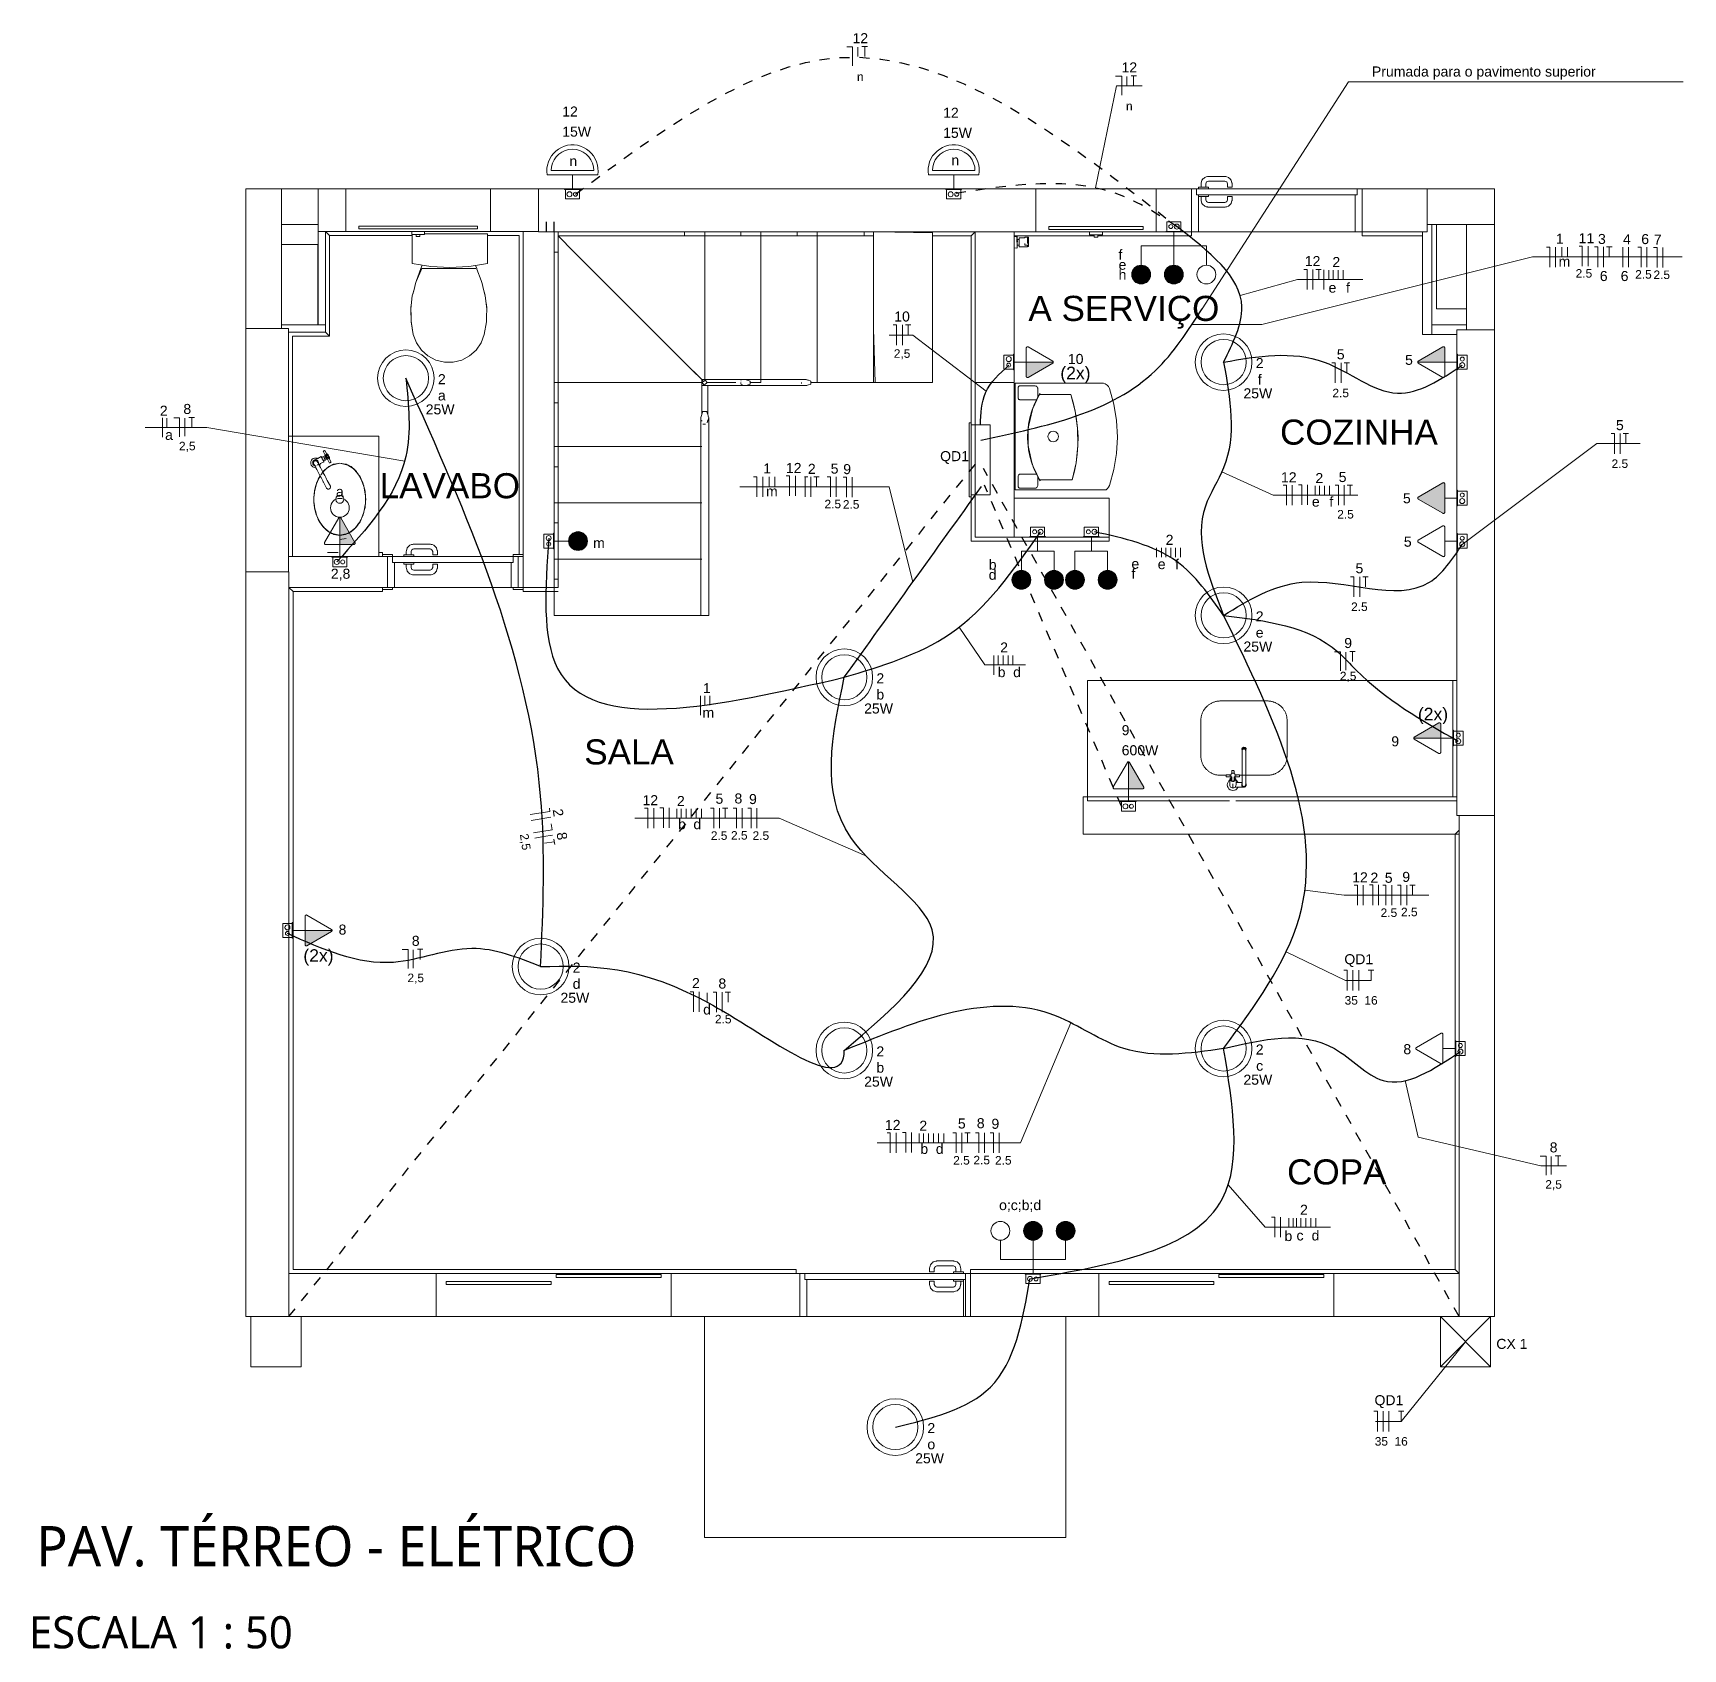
# Model space of a CAD drawing. Header units: millimetres. Extents: x 3.1 to 48, y 1.7 to 17.8.
# Drawn here: x 3.13 to 19.56, y 1.67 to 17.76 of the extents above; entities that cross this region are included whole.
import ezdxf

# ---------------------------------------------------------------- set-up
doc = ezdxf.new("R2010")
doc.units = ezdxf.units.MM
doc.linetypes.add('ACAD_ISO07W100', pattern=[3, 0, -3])
for name, color, linetype, lineweight in [('Caixas de passagem', 134, 'Continuous', 5), ('EL-Fios (Fase 1)', 2, 'Continuous', 15), ('EL-Fios (Fase 2)', 18, 'Continuous', 15), ('EL-Fios (Neutro)', 154, 'Continuous', 15), ('EL-Fios (Retorno)', 10, 'Continuous', 15), ('EL-Fios (Terra)', 92, 'Continuous', 15), ('EL-Interruptor', 3, 'Continuous', 20), ('EL-Lâmpada', 22, 'Continuous', 20), ('EL-Quadro de distribuição', 9, 'Continuous', 18), ('EL-Textos fios', 1, 'Continuous', 9), ('EL-Tomadas', 150, 'Continuous', 20), ('IFC-Caixa de passagem-Contorno', 44, 'Continuous', 5), ('IFC-Elemento construtivo genérico-Contorno', 253, 'Continuous', 5), ('IFC-Elemento de mobília-Contorno', 253, 'Continuous', 5), ('IFC-Elemento terminal-Contorno', 253, 'Continuous', 5), ('IFC-Escada-Contorno', 253, 'Continuous', 5), ('IFC-Janela-Contorno', 253, 'Continuous', 5), ('IFC-Laje-Contorno', 253, 'Continuous', 5), ('IFC-Parede padrão-Contorno', 253, 'Continuous', 5), ('IFC-Parede-Contorno', 253, 'Continuous', 5), ('IFC-Porta-Contorno', 253, 'Continuous', 5), ('P-Simbol', 5, 'Continuous', 20), ('Textos', 2, 'Continuous', 9)]:
    doc.layers.add(name, color=color, linetype=linetype, lineweight=lineweight)
for name, color, linetype in [('El- Eletroduto Piso', 4, 'ACAD_ISO07W100'), ('EL-Eletroduto', 30, 'Continuous'), ('Texto Carimbo', 1, 'Continuous'), ('textos escrita', 250, 'Continuous')]:
    doc.layers.add(name, color=color, linetype=linetype)
doc.styles.add('Arial', font='arial.ttf')
doc.styles.get("Standard").update_dxf_attribs({"font": 'arial.ttf'})
doc.styles.add('Trebuchet MS_5', font='trebuc.ttf', dxfattribs={"height": 4})
doc.styles.add('Trebuchet MS_6', font='trebuc.ttf', dxfattribs={"height": 5})

msp = doc.modelspace()

# ---------------------------------------------------------------- texts
at = {"layer": 'EL-Textos fios', "attachment_point": 8, "line_spacing_factor": 0.6, "style": 'Arial'}
for s, insert, char_height, width in [('12', (11.369, 17.659), 0.1, 0.15534), ('12', (14.048, 17.368), 0.1, 0.15534), ('n', (11.369, 17.283), 0.085, 0.13204), ('n', (14.048, 16.991), 0.085, 0.13204), ('1', (18.335, 15.662), 0.1, 0.15534), ('11', (18.6, 15.667), 0.1, 0.15534), ('3', (18.754, 15.658), 0.1, 0.15534), ('4', (19.003, 15.657), 0.1, 0.15534), ('6', (19.185, 15.657), 0.1, 0.15534), ('7', (19.31, 15.653), 0.1, 0.15534), ('12', (15.873, 15.439), 0.1, 0.15534), ('2', (16.109, 15.43), 0.1, 0.15534), ('m', (18.381, 15.435), 0.1, 0.15534), ('2.5', (18.575, 15.323), 0.085, 0.33002), ('6', (18.772, 15.289), 0.1, 0.15534), ('6', (18.98, 15.289), 0.1, 0.15534), ('2.5', (19.168, 15.313), 0.085, 0.33002), ('2.5', (19.35, 15.309), 0.085, 0.33002), ('e', (16.071, 15.173), 0.1, 0.15534), ('f', (16.225, 15.173), 0.1, 0.15534), ('10', (11.785, 14.886), 0.1, 0.15534), ('2,5', (11.785, 14.51), 0.085, 0.33002), ('5', (16.153, 14.509), 0.1, 0.15534), ('2.5', (16.153, 14.132), 0.085, 0.33002), ('2', (4.433, 13.949), 0.1, 0.15534), ('8', (4.667, 13.965), 0.1, 0.15534), ('5', (18.933, 13.804), 0.1, 0.15534), ('a', (4.485, 13.707), 0.1, 0.15534), ('2,5', (4.667, 13.589), 0.085, 0.13204), ('1', (10.442, 13.374), 0.1, 0.15534), ('12', (10.706, 13.379), 0.1, 0.15534), ('2.5', (18.933, 13.428), 0.085, 0.33002), ('2', (10.886, 13.37), 0.1, 0.15534), ('5', (11.113, 13.371), 0.1, 0.15534), ('9', (11.238, 13.366), 0.1, 0.15534), ('12', (15.636, 13.286), 0.1, 0.15534), ('2', (15.94, 13.278), 0.1, 0.15534), ('5', (16.172, 13.287), 0.1, 0.15534), ('m', (10.488, 13.147), 0.1, 0.15534), ('f', (16.059, 13.042), 0.1, 0.15534), ('2.5', (11.095, 13.026), 0.085, 0.33002), ('2.5', (11.278, 13.022), 0.085, 0.33002), ('e', (15.905, 13.042), 0.1, 0.15534), ('2.5', (16.201, 12.924), 0.085, 0.33002), ('2', (14.449, 12.663), 0.1, 0.15534), ('e', (14.37, 12.42), 0.1, 0.15534), ('f', (14.523, 12.42), 0.1, 0.15534), ('5', (16.339, 12.379), 0.1, 0.15534), ('2.5', (16.339, 12.003), 0.085, 0.33002), ('2', (12.801, 11.591), 0.1, 0.15534), ('9', (16.227, 11.634), 0.1, 0.15534), ('b', (12.776, 11.344), 0.1, 0.15534), ('d', (12.93, 11.344), 0.1, 0.15534), ('2,5', (16.227, 11.298), 0.085, 0.13204), ('1', (9.841, 11.186), 0.1, 0.15534), ('m', (9.856, 10.942), 0.1, 0.15534), ('8', (10.155, 10.086), 0.1, 0.15534), ('12', (9.278, 10.07), 0.1, 0.15534), ('2', (9.582, 10.062), 0.1, 0.15534), ('5', (9.966, 10.083), 0.1, 0.15534), ('9', (10.3, 10.08), 0.1, 0.15534), ('b', (9.593, 9.83), 0.1, 0.15534), ('d', (9.746, 9.83), 0.1, 0.15534), ('2.5', (9.963, 9.724), 0.085, 0.33002), ('2.5', (10.164, 9.726), 0.085, 0.33002), ('2.5', (10.379, 9.724), 0.085, 0.33002), ('12', (16.345, 9.302), 0.1, 0.15534), ('2', (16.488, 9.299), 0.1, 0.15534), ('5', (16.631, 9.296), 0.1, 0.15534), ('9', (16.805, 9.305), 0.1, 0.15534), ('2.5', (16.633, 8.956), 0.085, 0.33002), ('2.5', (16.836, 8.963), 0.085, 0.33002), ('8', (6.942, 8.668), 0.1, 0.15534), ('QD1', (16.333, 8.459), 0.1, 0.57454), ('2,5', (6.942, 8.292), 0.085, 0.13204), ('2', (9.732, 8.249), 0.1, 0.15534), ('8', (9.995, 8.243), 0.1, 0.15534), ('d', (9.843, 7.984), 0.1, 0.15534), ('35', (16.258, 8.083), 0.085, 0.26407), ('16', (16.455, 8.083), 0.085, 0.26407), ('2.5', (10.004, 7.896), 0.085, 0.33002), ('12', (11.692, 6.836), 0.1, 0.15534), ('2', (11.996, 6.828), 0.1, 0.15534), ('5', (12.38, 6.849), 0.1, 0.15534), ('8', (12.568, 6.852), 0.1, 0.15534), ('9', (12.714, 6.846), 0.1, 0.15534), ('b', (12.006, 6.596), 0.1, 0.15534), ('d', (12.16, 6.596), 0.1, 0.15534), ('2.5', (12.377, 6.49), 0.085, 0.33002), ('2.5', (12.578, 6.492), 0.085, 0.33002), ('2.5', (12.793, 6.49), 0.085, 0.33002), ('8', (18.273, 6.611), 0.1, 0.15534), ('2,5', (18.273, 6.235), 0.085, 0.13204), ('2', (15.787, 5.991), 0.1, 0.15534), ('b', (15.632, 5.728), 0.1, 0.15534), ('c', (15.748, 5.734), 0.1, 0.15534), ('d', (15.902, 5.734), 0.1, 0.15534), ('QD1', (16.633, 4.067), 0.1, 0.57454), ('35', (16.558, 3.691), 0.085, 0.26407), ('16', (16.755, 3.691), 0.085, 0.26407)]:
    msp.add_mtext(s, dxfattribs=dict(at, insert=insert, char_height=char_height, width=width))
at = {"layer": 'EL-Textos fios', "attachment_point": 8, "rotation": 278.9578, "line_spacing_factor": 0.6, "style": 'Arial'}
for s, insert, char_height, width in [('2', (8.311, 9.988), 0.1, 0.15534), ('2,5', (7.976, 9.696), 0.085, 0.13204), ('8', (8.348, 9.755), 0.1, 0.15534)]:
    msp.add_mtext(s, dxfattribs=dict(at, insert=insert, char_height=char_height, width=width))
at = {"layer": 'EL-Tomadas', "char_height": 0.125, "width": 0.60137, "attachment_point": 7, "line_spacing_factor": 0.6, "style": 'Arial'}
for insert in [(13.361, 14.275), (16.922, 10.878), (5.823, 8.473)]:
    msp.add_mtext('(2x)', dxfattribs=dict(at, insert=insert))
at = {"layer": 'Texto Carimbo', "attachment_point": 1}
for s, insert, char_height, width, style in [('PAV. TÉRREO - ELÉTRICO', (3.162, 2.891), 0.4, 8.80128, 'Trebuchet MS_6'), (' ESCALA 1 : 50', (2.982, 1.993), 0.32, 3.07042, 'Trebuchet MS_5')]:
    msp.add_mtext(s, dxfattribs=dict(at, insert=insert, char_height=char_height, width=width, style=style))
at = {"layer": 'Textos'}
for s, p in [('A SERVIÇO', (13.043, 14.893)), ('COZINHA', (15.549, 13.661)), ('LAVABO', (6.583, 13.127)), ('SALA', (8.62, 10.476)), ('COPA', (15.619, 6.293))]:
    msp.add_text(s, height=0.25, dxfattribs=at).set_placement(p)
at = {"layer": 'Textos', "char_height": 0.1, "line_spacing_factor": 0.6, "style": 'Arial'}
for s, insert, width, attachment_point in [('12\\P\\P15W', (8.401, 16.727), 0.15534, 7), ('12\\P\\P15W', (12.194, 16.715), 0.15534, 7), ('n', (8.472, 16.435), 0.15534, 7), ('n', (12.276, 16.444), 0.15534, 7), ('f\\Pe\\Ph', (13.941, 15.303), 0.15534, 7), ('10', (13.436, 14.463), 0.15534, 7), ('2', (15.346, 14.423), 0.15534, 8), ('5', (16.794, 14.454), 0.15534, 7), ('2', (7.202, 14.263), 0.15534, 8), ('f', (15.346, 14.26), 0.06204, 8), ('a', (7.202, 14.1), 0.06204, 8), ('25W', (15.328, 14.121), 0.57439, 8), ('25W', (7.185, 13.961), 0.57439, 8), ('QD1', (12.164, 13.469), 0.15534, 7), ('a', (6.186, 13.142), 0.06204, 8), ('5', (16.773, 13.076), 0.15534, 7), ('m', (8.708, 12.632), 0.15534, 7), ('5', (16.782, 12.643), 0.15534, 7), ('b\\Pd', (12.648, 12.314), 0.15534, 7), ('e\\Pf', (14.069, 12.325), 0.15534, 7), ('2,8', (6.097, 12.307), 0.15534, 7), ('2', (15.346, 11.901), 0.15534, 8), ('25W', (15.328, 11.599), 0.57439, 8), ('e', (15.346, 11.738), 0.06204, 8), ('2', (11.568, 11.284), 0.15534, 8), ('b', (11.568, 11.121), 0.06204, 8), ('25W', (11.551, 10.982), 0.57439, 8), ('9\\P\\P600W', (13.972, 10.566), 0.15534, 7), ('8', (6.174, 8.78), 0.15534, 7), ('2', (8.544, 8.403), 0.15534, 8), ('d', (8.544, 8.24), 0.06204, 8), ('25W', (8.527, 8.101), 0.57439, 8), ('2', (11.568, 7.568), 0.15534, 8), ('2', (15.346, 7.587), 0.15534, 8), ('8', (16.777, 7.589), 0.15534, 7), ('b', (11.568, 7.405), 0.06204, 8), ('c', (15.346, 7.424), 0.06204, 8), ('25W', (11.551, 7.266), 0.57439, 8), ('25W', (15.328, 7.285), 0.57439, 8), ('o;c;b;d', (12.751, 6.019), 0.15534, 7), ('CX 1', (17.858, 4.654), 0.57439, 8), ('2', (12.076, 3.817), 0.15534, 8), ('25W', (12.059, 3.515), 0.57439, 8), ('o', (12.076, 3.654), 0.06204, 8)]:
    msp.add_mtext(s, dxfattribs=dict(at, insert=insert, width=width, attachment_point=attachment_point))
at = {"layer": 'Textos', "insert": (16.735, 10.758), "char_height": 0.1, "width": 0.15534, "attachment_point": 7, "rotation": 180, "line_spacing_factor": 0.6, "style": 'Arial'}
msp.add_mtext('6', dxfattribs=at)
at = {"layer": 'textos escrita', "insert": (17.578, 17.297), "char_height": 0.1, "width": 2.28291, "attachment_point": 8, "line_spacing_factor": 0.6, "style": 'Arial'}
msp.add_mtext('Prumada para o pavimento superior ', dxfattribs=at)

# ---------------------------------------------------------------- hatches: boundary and pattern name
at = {"layer": 'EL-Interruptor', "linetype": 'Continuous'}
for points in [[(14.166, 15.261), (14.182, 15.262), (14.198, 15.267), (14.213, 15.274), (14.226, 15.283), (14.238, 15.294), (14.247, 15.308), (14.254, 15.323), (14.258, 15.338), (14.26, 15.355), (14.258, 15.371), (14.254, 15.387), (14.247, 15.402), (14.238, 15.415), (14.226, 15.427), (14.213, 15.436), (14.198, 15.443), (14.182, 15.447), (14.166, 15.448), (14.15, 15.447), (14.134, 15.443), (14.119, 15.436), (14.106, 15.427), (14.094, 15.415), (14.085, 15.402), (14.078, 15.387), (14.074, 15.371), (14.072, 15.355), (14.074, 15.338), (14.078, 15.323), (14.085, 15.308), (14.094, 15.294), (14.106, 15.283), (14.119, 15.274), (14.134, 15.267), (14.15, 15.262), (14.166, 15.261)], [(14.444, 15.274), (14.459, 15.267), (14.474, 15.262), (14.491, 15.261), (14.507, 15.262), (14.523, 15.267), (14.537, 15.274), (14.551, 15.283), (14.562, 15.294), (14.572, 15.308), (14.579, 15.323), (14.583, 15.338), (14.584, 15.355), (14.583, 15.371), (14.579, 15.387), (14.572, 15.402), (14.562, 15.415), (14.551, 15.427), (14.537, 15.436), (14.523, 15.443), (14.507, 15.447), (14.491, 15.448), (14.474, 15.447), (14.459, 15.443), (14.444, 15.436), (14.43, 15.427), (14.419, 15.415), (14.409, 15.402), (14.402, 15.387), (14.398, 15.371), (14.397, 15.355), (14.398, 15.338), (14.402, 15.323), (14.409, 15.308), (14.419, 15.294), (14.43, 15.283), (14.444, 15.274)], [(8.651, 12.685), (8.652, 12.701), (8.651, 12.717), (8.647, 12.733), (8.64, 12.748), (8.63, 12.761), (8.619, 12.773), (8.605, 12.782), (8.591, 12.789), (8.575, 12.793), (8.558, 12.795), (8.542, 12.793), (8.526, 12.789), (8.512, 12.782), (8.498, 12.773), (8.487, 12.761), (8.477, 12.748), (8.47, 12.733), (8.466, 12.717), (8.465, 12.701), (8.466, 12.685), (8.47, 12.669), (8.477, 12.654), (8.487, 12.641), (8.498, 12.629), (8.512, 12.62), (8.526, 12.613), (8.542, 12.609), (8.558, 12.607), (8.575, 12.609), (8.591, 12.613), (8.605, 12.62), (8.619, 12.629), (8.63, 12.641), (8.64, 12.654), (8.647, 12.669)], [(13.005, 12.227), (13.02, 12.234), (13.033, 12.243), (13.045, 12.254), (13.054, 12.268), (13.061, 12.283), (13.065, 12.298), (13.067, 12.315), (13.065, 12.331), (13.061, 12.347), (13.054, 12.362), (13.045, 12.375), (13.033, 12.387), (13.02, 12.396), (13.005, 12.403), (12.989, 12.407), (12.973, 12.408), (12.957, 12.407), (12.941, 12.403), (12.926, 12.396), (12.913, 12.387), (12.901, 12.375), (12.892, 12.362), (12.885, 12.347), (12.881, 12.331), (12.879, 12.315), (12.881, 12.298), (12.885, 12.283), (12.892, 12.268), (12.901, 12.254), (12.913, 12.243), (12.926, 12.234), (12.941, 12.227), (12.957, 12.222), (12.973, 12.221), (12.989, 12.222), (13.005, 12.227)], [(13.314, 12.222), (13.33, 12.227), (13.345, 12.234), (13.358, 12.243), (13.369, 12.254), (13.379, 12.268), (13.386, 12.283), (13.39, 12.298), (13.391, 12.315), (13.39, 12.331), (13.386, 12.347), (13.379, 12.362), (13.369, 12.375), (13.358, 12.387), (13.345, 12.396), (13.33, 12.403), (13.314, 12.407), (13.298, 12.408), (13.281, 12.407), (13.266, 12.403), (13.251, 12.396), (13.237, 12.387), (13.226, 12.375), (13.216, 12.362), (13.21, 12.347), (13.205, 12.331), (13.204, 12.315), (13.205, 12.298), (13.21, 12.283), (13.216, 12.268), (13.226, 12.254), (13.237, 12.243), (13.251, 12.234), (13.266, 12.227), (13.281, 12.222), (13.298, 12.221), (13.314, 12.222)], [(13.539, 12.227), (13.554, 12.234), (13.567, 12.243), (13.579, 12.254), (13.588, 12.268), (13.595, 12.283), (13.6, 12.298), (13.601, 12.315), (13.6, 12.331), (13.595, 12.347), (13.588, 12.362), (13.579, 12.375), (13.567, 12.387), (13.554, 12.396), (13.539, 12.403), (13.524, 12.407), (13.507, 12.408), (13.491, 12.407), (13.475, 12.403), (13.46, 12.396), (13.447, 12.387), (13.435, 12.375), (13.426, 12.362), (13.419, 12.347), (13.415, 12.331), (13.413, 12.315), (13.415, 12.298), (13.419, 12.283), (13.426, 12.268), (13.435, 12.254), (13.447, 12.243), (13.46, 12.234), (13.475, 12.227), (13.491, 12.222), (13.507, 12.221), (13.524, 12.222), (13.539, 12.227)], [(13.848, 12.222), (13.864, 12.227), (13.879, 12.234), (13.892, 12.243), (13.904, 12.254), (13.913, 12.268), (13.92, 12.283), (13.924, 12.298), (13.926, 12.315), (13.924, 12.331), (13.92, 12.347), (13.913, 12.362), (13.904, 12.375), (13.892, 12.387), (13.879, 12.396), (13.864, 12.403), (13.848, 12.407), (13.832, 12.408), (13.816, 12.407), (13.8, 12.403), (13.785, 12.396), (13.772, 12.387), (13.76, 12.375), (13.751, 12.362), (13.744, 12.347), (13.74, 12.331), (13.738, 12.315), (13.74, 12.298), (13.744, 12.283), (13.751, 12.268), (13.76, 12.254), (13.772, 12.243), (13.785, 12.234), (13.8, 12.227), (13.816, 12.222), (13.832, 12.221), (13.848, 12.222)], [(13.136, 5.912), (13.121, 5.919), (13.105, 5.924), (13.089, 5.925), (13.073, 5.924), (13.057, 5.919), (13.042, 5.912), (13.029, 5.903), (13.017, 5.891), (13.008, 5.878), (13.001, 5.863), (12.996, 5.847), (12.995, 5.831), (12.996, 5.815), (13.001, 5.799), (13.008, 5.784), (13.017, 5.771), (13.029, 5.759), (13.042, 5.75), (13.057, 5.743), (13.073, 5.739), (13.089, 5.737), (13.105, 5.739), (13.121, 5.743), (13.136, 5.75), (13.149, 5.759), (13.161, 5.771), (13.17, 5.784), (13.177, 5.799), (13.181, 5.815), (13.183, 5.831), (13.181, 5.847), (13.177, 5.863), (13.17, 5.878), (13.161, 5.891), (13.149, 5.903), (13.136, 5.912)], [(13.414, 5.925), (13.397, 5.924), (13.381, 5.919), (13.367, 5.912), (13.353, 5.903), (13.342, 5.891), (13.332, 5.878), (13.325, 5.863), (13.321, 5.847), (13.32, 5.831), (13.321, 5.815), (13.325, 5.799), (13.332, 5.784), (13.342, 5.771), (13.353, 5.759), (13.367, 5.75), (13.381, 5.743), (13.397, 5.739), (13.414, 5.737), (13.43, 5.739), (13.446, 5.743), (13.46, 5.75), (13.474, 5.759), (13.485, 5.771), (13.495, 5.784), (13.502, 5.799), (13.506, 5.815), (13.507, 5.831), (13.506, 5.847), (13.502, 5.863), (13.495, 5.878), (13.485, 5.891), (13.474, 5.903), (13.46, 5.912), (13.446, 5.919), (13.43, 5.924), (13.414, 5.925)]]:
    msp.add_hatch(color=81, dxfattribs=at).paths.add_polyline_path(points)
at = {"layer": 'EL-Tomadas', "linetype": 'Continuous'}
for points in [[(17.189, 14.483), (16.92, 14.483), (16.92, 14.485), (16.921, 14.488), (16.923, 14.49), (16.924, 14.492), (16.926, 14.493), (17.173, 14.636), (17.176, 14.636), (17.179, 14.636), (17.182, 14.636), (17.184, 14.634), (17.187, 14.632), (17.189, 14.628), (17.189, 14.626), (17.189, 14.483)], [(13.022, 14.483), (13.291, 14.483), (13.291, 14.48), (13.29, 14.477), (13.289, 14.475), (13.287, 14.473), (13.285, 14.472), (13.038, 14.33), (13.035, 14.329), (13.032, 14.329), (13.029, 14.33), (13.027, 14.331), (13.024, 14.334), (13.023, 14.337), (13.022, 14.34), (13.022, 14.483)], [(17.171, 12.977), (16.926, 13.119), (16.923, 13.12), (16.923, 13.121), (16.921, 13.123), (16.92, 13.126), (16.92, 13.129), (16.92, 13.131), (16.921, 13.134), (16.922, 13.135), (16.923, 13.137), (16.924, 13.138), (16.925, 13.139), (16.926, 13.139), (17.171, 13.281), (17.175, 13.282), (17.178, 13.283), (17.182, 13.282), (17.184, 13.28), (17.187, 13.278), (17.188, 13.275), (17.189, 13.272), (17.189, 12.987), (17.189, 12.985), (17.188, 12.982), (17.187, 12.98), (17.185, 12.978), (17.183, 12.977), (17.18, 12.976), (17.177, 12.975), (17.174, 12.976), (17.171, 12.977), (17.171, 12.977)], [(6.185, 12.668), (6.185, 12.937), (6.188, 12.937), (6.191, 12.936), (6.193, 12.934), (6.195, 12.932), (6.196, 12.93), (6.338, 12.683), (6.339, 12.68), (6.339, 12.678), (6.338, 12.675), (6.337, 12.673), (6.334, 12.67), (6.331, 12.668), (6.328, 12.668), (6.185, 12.668)], [(17.149, 10.738), (16.88, 10.738), (16.88, 10.74), (16.881, 10.743), (16.883, 10.746), (16.884, 10.747), (16.886, 10.749), (17.133, 10.891), (17.136, 10.892), (17.139, 10.891), (17.142, 10.891), (17.144, 10.889), (17.147, 10.887), (17.149, 10.883), (17.149, 10.881), (17.149, 10.738)], [(14.039, 10.234), (14.039, 10.503), (14.042, 10.503), (14.045, 10.502), (14.047, 10.5), (14.049, 10.498), (14.05, 10.496), (14.192, 10.249), (14.193, 10.246), (14.193, 10.244), (14.192, 10.241), (14.191, 10.239), (14.188, 10.236), (14.185, 10.234), (14.182, 10.234), (14.039, 10.234)], [(5.84, 8.823), (6.109, 8.823), (6.109, 8.821), (6.108, 8.817), (6.107, 8.815), (6.105, 8.814), (6.103, 8.812), (5.856, 8.67), (5.853, 8.669), (5.85, 8.669), (5.847, 8.67), (5.845, 8.671), (5.842, 8.674), (5.841, 8.678), (5.84, 8.68), (5.84, 8.823)]]:
    msp.add_hatch(color=161, dxfattribs=at).paths.add_polyline_path(points)

# ---------------------------------------------------------------- linework, layer by layer
at = {"layer": 'Caixas de passagem'}
for p, q in [((17.146, 4.977), (17.646, 4.477)), ((17.146, 4.477), (17.646, 4.977))]:
    msp.add_line(p, q, dxfattribs=at)
at = {"layer": 'Caixas de passagem', "ltscale": 0.01}
msp.add_lwpolyline([(5.301, 4.977), (5.801, 4.977), (5.801, 4.477), (5.301, 4.477), (5.301, 4.977)], dxfattribs=at)
at = {"layer": 'Caixas de passagem'}
msp.add_lwpolyline([(17.146, 4.977), (17.646, 4.977), (17.646, 4.477), (17.146, 4.477), (17.146, 4.977)], dxfattribs=at)
at = {"layer": 'El- Eletroduto Piso'}
for p, q in [((8.243, 15.779), (8.243, 16.209)), ((8.32, 15.779), (8.32, 16.209))]:
    msp.add_line(p, q, dxfattribs=at)
at = {"layer": 'El- Eletroduto Piso', "ltscale": 0.01}
for p, q in [((5.68, 4.977), (12.548, 13.509)), ((17.332, 4.977), (12.596, 13.423)), ((13.969, 10.059), (12.606, 13.256))]:
    msp.add_line(p, q, dxfattribs=at)
for points in [[(8.533, 16.155), (11.15, 17.515), (14.521, 15.833)], [(14.521, 15.833), (13.992, 16.133), (12.269, 16.155)]]:
    msp.add_spline(points, degree=3, dxfattribs=at)
at = {"layer": 'EL-Eletroduto'}
for points in [[(14.987, 14.483), (15.169, 15.033), (14.521, 15.833)], [(12.571, 13.707), (14.308, 14.399), (14.774, 15.015)], [(14.987, 14.483), (14.987, 13.431), (14.806, 13.049), (14.987, 11.961)], [(14.987, 14.483), (15.987, 14.483), (16.718, 14.174), (17.364, 14.453)], [(6.844, 14.323), (6.844, 13.544), (6.155, 12.493)], [(8.186, 8.463), (8.186, 10.161), (6.844, 14.323)], [(12.566, 13.857), (12.617, 14.178), (12.848, 14.451)], [(11.21, 11.344), (12.576, 13.243)], [(8.266, 12.731), (8.355, 11.431), (11.21, 11.344)], [(11.21, 11.344), (12.258, 11.774), (13.165, 12.793)], [(14.987, 11.961), (14.52, 12.496), (13.7, 12.793)], [(14.987, 11.961), (15.766, 12.29), (17.036, 12.29), (17.364, 12.668)], [(14.987, 11.961), (16.124, 11.598), (16.307, 11.415), (17.324, 10.708)], [(14.987, 7.647), (15.739, 8.946), (14.987, 11.961)], [(11.21, 7.628), (12.084, 8.828), (11.274, 9.749), (11.21, 11.344)], [(8.186, 8.463), (7.5, 8.643), (6.72, 8.505), (5.665, 8.793)], [(8.186, 8.463), (9.9, 8.078), (11.21, 7.628), (11.21, 7.629)], [(14.987, 7.647), (13.994, 7.647), (13.322, 7.969), (11.21, 7.628)], [(14.987, 7.647), (16.09, 7.647), (16.575, 7.329), (17.345, 7.617)], [(13.059, 5.353), (14.977, 6.154), (14.987, 7.647)], [(11.718, 3.877), (12.664, 4.274), (13.059, 5.353)]]:
    msp.add_spline(points, degree=3, dxfattribs=at)
at = {"layer": 'EL-Fios (Fase 1)'}
for p, q in [((18.291, 15.429), (18.291, 15.629)), ((18.771, 15.43), (18.771, 15.63)), ((15.985, 15.206), (15.985, 15.402)), ((11.788, 14.653), (11.788, 14.853)), ((16.156, 14.276), (16.156, 14.476)), ((4.422, 13.837), (4.422, 13.929)), ((4.422, 13.837), (4.422, 13.737)), ((18.936, 13.571), (18.936, 13.771)), ((10.397, 13.141), (10.397, 13.341)), ((10.877, 13.142), (10.877, 13.342)), ((15.669, 13.058), (15.669, 13.258)), ((16.188, 13.059), (16.188, 13.259)), ((16.342, 12.146), (16.342, 12.346)), ((12.699, 11.469), (12.699, 11.561)), ((12.699, 11.469), (12.699, 11.369)), ((9.779, 11.068), (9.779, 11.16)), ((9.779, 11.068), (9.779, 10.967)), ((9.312, 9.841), (9.312, 10.041)), ((9.966, 9.841), (9.966, 10.041)), ((10.193, 9.841), (10.193, 10.041)), ((10.338, 9.841), (10.338, 10.041)), ((8.09, 9.919), (8.288, 9.95)), ((16.378, 9.073), (16.378, 9.273)), ((16.81, 9.074), (16.81, 9.274)), ((16.275, 8.226), (16.275, 8.426)), ((9.995, 8.009), (9.995, 8.209)), ((11.725, 6.607), (11.725, 6.807)), ((12.38, 6.607), (12.38, 6.807)), ((12.607, 6.607), (12.607, 6.807)), ((12.752, 6.607), (12.752, 6.807)), ((16.575, 3.834), (16.575, 4.034))]:
    msp.add_line(p, q, dxfattribs=at)
at = {"layer": 'EL-Fios (Fase 2)'}
for p, q in [((18.616, 15.438), (18.616, 15.638)), ((19.02, 15.429), (19.02, 15.629)), ((19.202, 15.429), (19.202, 15.629)), ((19.36, 15.424), (19.36, 15.624)), ((10.723, 13.15), (10.723, 13.35)), ((11.13, 13.142), (11.13, 13.342)), ((11.288, 13.138), (11.288, 13.338)), ((15.823, 13.06), (15.823, 13.26)), ((9.465, 9.844), (9.465, 10.044)), ((16.531, 9.076), (16.531, 9.276)), ((16.661, 9.075), (16.661, 9.275)), ((16.332, 8.226), (16.332, 8.426)), ((9.766, 8.012), (9.766, 8.212)), ((11.878, 6.61), (11.878, 6.81)), ((16.632, 3.834), (16.632, 4.034))]:
    msp.add_line(p, q, dxfattribs=at)
at = {"layer": 'EL-Fios (Neutro)'}
for p, q in [((11.293, 17.623), (11.234, 17.623)), ((11.293, 17.434), (11.293, 17.623)), ((13.972, 17.332), (13.912, 17.332)), ((13.972, 17.142), (13.972, 17.332)), ((18.201, 15.629), (18.234, 15.629)), ((18.234, 15.429), (18.234, 15.629)), ((18.526, 15.638), (18.559, 15.638)), ((18.559, 15.438), (18.559, 15.638)), ((18.68, 15.63), (18.714, 15.63)), ((18.714, 15.43), (18.714, 15.63)), ((18.963, 15.429), (18.963, 15.629)), ((19.111, 15.629), (19.145, 15.629)), ((19.145, 15.429), (19.145, 15.629)), ((19.269, 15.624), (19.303, 15.624)), ((19.303, 15.424), (19.303, 15.624)), ((15.786, 15.406), (15.82, 15.406)), ((15.82, 15.206), (15.82, 15.406)), ((11.697, 14.853), (11.731, 14.853)), ((11.731, 14.653), (11.731, 14.853)), ((16.066, 14.476), (16.099, 14.476)), ((16.099, 14.276), (16.099, 14.476)), ((4.591, 13.929), (4.532, 13.929)), ((4.591, 13.739), (4.591, 13.929)), ((18.845, 13.771), (18.879, 13.771)), ((18.879, 13.571), (18.879, 13.771)), ((10.307, 13.341), (10.34, 13.341)), ((10.34, 13.141), (10.34, 13.341)), ((10.632, 13.35), (10.665, 13.35)), ((10.665, 13.15), (10.665, 13.35)), ((10.812, 13.341), (10.846, 13.341)), ((10.82, 13.142), (10.82, 13.342)), ((11.039, 13.342), (11.073, 13.342)), ((11.073, 13.142), (11.073, 13.342)), ((11.197, 13.338), (11.231, 13.338)), ((11.231, 13.138), (11.231, 13.338)), ((15.579, 13.258), (15.612, 13.258)), ((15.612, 13.058), (15.612, 13.258)), ((15.732, 13.26), (15.765, 13.26)), ((15.765, 13.06), (15.765, 13.26)), ((16.098, 13.259), (16.131, 13.259)), ((16.131, 13.059), (16.131, 13.259)), ((16.252, 12.346), (16.285, 12.346)), ((16.285, 12.146), (16.285, 12.346)), ((16.151, 11.598), (16.092, 11.598)), ((16.151, 11.408), (16.151, 11.598)), ((8.274, 10.04), (8.279, 10.007)), ((9.221, 10.041), (9.254, 10.041)), ((9.254, 9.841), (9.254, 10.041)), ((9.374, 10.044), (9.408, 10.044)), ((9.408, 9.844), (9.408, 10.044)), ((9.876, 10.041), (9.909, 10.041)), ((9.909, 9.841), (9.909, 10.041)), ((10.102, 10.041), (10.136, 10.041)), ((10.136, 9.841), (10.136, 10.041)), ((10.248, 10.041), (10.281, 10.041)), ((10.281, 9.841), (10.281, 10.041)), ((8.081, 9.976), (8.279, 10.007)), ((8.301, 9.824), (8.291, 9.883)), ((8.114, 9.794), (8.301, 9.824)), ((16.287, 9.273), (16.321, 9.273)), ((16.321, 9.073), (16.321, 9.273)), ((16.441, 9.276), (16.474, 9.276)), ((16.474, 9.076), (16.474, 9.276)), ((16.571, 9.275), (16.604, 9.275)), ((16.604, 9.075), (16.604, 9.275)), ((16.72, 9.274), (16.753, 9.274)), ((16.753, 9.074), (16.753, 9.274)), ((6.866, 8.632), (6.806, 8.632)), ((6.866, 8.443), (6.866, 8.632)), ((16.184, 8.426), (16.217, 8.426)), ((16.217, 8.226), (16.217, 8.426)), ((9.675, 8.212), (9.709, 8.212)), ((9.709, 8.012), (9.709, 8.212)), ((9.904, 8.209), (9.938, 8.209)), ((9.938, 8.009), (9.938, 8.209)), ((11.635, 6.807), (11.668, 6.807)), ((11.668, 6.607), (11.668, 6.807)), ((11.788, 6.81), (11.821, 6.81)), ((11.821, 6.61), (11.821, 6.81)), ((12.289, 6.807), (12.323, 6.807)), ((12.323, 6.607), (12.323, 6.807)), ((12.516, 6.807), (12.55, 6.807)), ((12.55, 6.607), (12.55, 6.807)), ((12.662, 6.807), (12.695, 6.807)), ((12.695, 6.607), (12.695, 6.807)), ((18.198, 6.575), (18.138, 6.575)), ((18.198, 6.386), (18.198, 6.575)), ((15.464, 5.967), (15.497, 5.967)), ((15.497, 5.767), (15.497, 5.967)), ((16.484, 4.034), (16.518, 4.034)), ((16.518, 3.834), (16.518, 4.034))]:
    msp.add_line(p, q, dxfattribs=at)
at = {"layer": 'EL-Fios (Retorno)'}
for p, q in [((11.346, 17.526), (11.346, 17.62)), ((14.024, 17.235), (14.024, 17.328)), ((14.774, 15.015), (16.232, 17.276)), ((16.232, 17.276), (19.562, 17.276)), ((13.92, 17.235), (13.71, 16.218)), ((18.354, 15.529), (18.354, 15.629)), ((18.411, 15.529), (18.411, 15.629)), ((15.366, 14.857), (18.064, 15.53)), ((18.064, 15.53), (19.552, 15.53)), ((15.723, 15.306), (15.152, 15.145)), ((15.723, 15.306), (16.228, 15.306)), ((16.036, 15.306), (16.036, 15.398)), ((16.079, 15.306), (16.079, 15.398)), ((16.128, 15.306), (16.128, 15.398)), ((16.178, 15.306), (16.178, 15.398)), ((16.228, 15.306), (16.372, 15.306)), ((15.366, 14.857), (14.671, 14.857)), ((11.655, 14.753), (11.892, 14.753)), ((11.892, 14.753), (12.624, 14.193)), ((4.249, 13.832), (4.863, 13.831)), ((4.465, 13.832), (4.465, 13.924)), ((4.644, 13.832), (4.644, 13.925)), ((4.644, 13.832), (4.644, 13.744)), ((4.863, 13.831), (6.832, 13.496)), ((17.364, 12.668), (18.704, 13.671)), ((18.704, 13.671), (19.136, 13.671)), ((10.46, 13.241), (10.46, 13.341)), ((10.517, 13.241), (10.517, 13.341)), ((15.481, 13.158), (14.97, 13.39)), ((10.17, 13.242), (11.658, 13.242)), ((11.658, 13.242), (11.893, 12.293)), ((15.481, 13.158), (16.324, 13.158)), ((15.9, 13.158), (15.9, 13.25)), ((15.943, 13.158), (15.943, 13.25)), ((15.992, 13.158), (15.992, 13.25)), ((16.041, 13.158), (16.041, 13.25)), ((14.318, 12.541), (14.318, 12.633)), ((14.367, 12.541), (14.367, 12.633)), ((14.41, 12.541), (14.41, 12.633)), ((14.46, 12.541), (14.46, 12.633)), ((14.509, 12.541), (14.509, 12.633)), ((14.558, 12.541), (14.558, 12.633)), ((12.609, 11.469), (12.353, 11.843)), ((12.742, 11.469), (12.742, 11.561)), ((12.791, 11.469), (12.791, 11.561)), ((12.84, 11.469), (12.84, 11.561)), ((12.889, 11.469), (12.889, 11.561)), ((16.204, 11.501), (16.204, 11.594)), ((12.609, 11.469), (13.013, 11.469)), ((16.204, 11.501), (16.204, 11.414)), ((9.822, 11.068), (9.822, 11.16)), ((9.871, 11.068), (9.871, 11.16)), ((9.542, 9.941), (9.542, 10.033)), ((9.585, 9.941), (9.585, 10.033)), ((9.634, 9.941), (9.634, 10.033)), ((9.684, 9.941), (9.684, 10.033)), ((9.734, 9.941), (9.734, 10.033)), ((9.787, 9.941), (9.787, 10.033)), ((9.123, 9.941), (9.966, 9.941)), ((9.966, 9.941), (10.186, 9.941)), ((10.186, 9.941), (10.561, 9.941)), ((10.561, 9.941), (11.424, 9.567)), ((8.213, 9.757), (8.127, 9.743)), ((8.213, 9.757), (8.305, 9.772)), ((16.189, 9.173), (15.796, 9.224)), ((16.189, 9.173), (17.032, 9.173)), ((6.918, 8.535), (6.918, 8.629)), ((16.2, 8.326), (15.609, 8.609)), ((6.918, 8.535), (6.918, 8.448)), ((9.843, 8.11), (9.843, 8.202)), ((12.965, 6.707), (13.464, 7.904)), ((16.923, 6.763), (16.795, 7.327)), ((11.956, 6.707), (11.956, 6.799)), ((11.999, 6.707), (11.999, 6.799)), ((12.048, 6.707), (12.048, 6.799)), ((12.097, 6.707), (12.097, 6.799)), ((12.148, 6.707), (12.148, 6.799)), ((12.201, 6.707), (12.201, 6.799)), ((16.923, 6.763), (18.146, 6.478)), ((11.537, 6.707), (12.38, 6.707)), ((12.38, 6.707), (12.6, 6.707)), ((12.6, 6.707), (12.965, 6.707)), ((18.25, 6.478), (18.25, 6.572)), ((18.25, 6.478), (18.25, 6.391)), ((15.4, 5.867), (15.034, 6.291)), ((15.635, 5.867), (15.635, 5.959)), ((15.678, 5.867), (15.678, 5.959)), ((15.714, 5.867), (15.714, 5.959)), ((15.757, 5.867), (15.757, 5.959)), ((15.806, 5.867), (15.806, 5.959)), ((15.855, 5.867), (15.855, 5.959)), ((15.906, 5.867), (15.906, 5.959)), ((15.4, 5.867), (15.906, 5.867)), ((15.906, 5.867), (16.05, 5.867)), ((16.755, 3.934), (17.396, 4.727))]:
    msp.add_line(p, q, dxfattribs=at)
at = {"layer": 'EL-Fios (Terra)'}
for points in [[(11.413, 17.526), (11.413, 17.626), (11.386, 17.626), (11.44, 17.626)], [(14.091, 17.235), (14.091, 17.335), (14.065, 17.335), (14.118, 17.335)], [(18.828, 15.53), (18.828, 15.63), (18.801, 15.63), (18.855, 15.63)], [(15.934, 15.306), (15.934, 15.406), (15.907, 15.406), (15.96, 15.406)], [(11.845, 14.753), (11.845, 14.853), (11.818, 14.853), (11.872, 14.853)], [(16.213, 14.376), (16.213, 14.476), (16.187, 14.476), (16.24, 14.476)], [(4.711, 13.832), (4.711, 13.932), (4.684, 13.932), (4.738, 13.932)], [(18.993, 13.671), (18.993, 13.771), (18.966, 13.771), (19.02, 13.771)], [(10.934, 13.242), (10.934, 13.342), (10.908, 13.342), (10.961, 13.342)], [(16.246, 13.159), (16.246, 13.259), (16.219, 13.259), (16.272, 13.259)], [(16.399, 12.246), (16.399, 12.346), (16.373, 12.346), (16.426, 12.346)], [(16.271, 11.501), (16.271, 11.601), (16.244, 11.601), (16.297, 11.601)], [(10.023, 9.941), (10.023, 10.041), (9.997, 10.041), (10.05, 10.041)], [(8.223, 9.691), (8.322, 9.706), (8.318, 9.733), (8.326, 9.68)], [(16.867, 9.174), (16.867, 9.274), (16.841, 9.274), (16.894, 9.274)], [(6.985, 8.535), (6.985, 8.635), (6.959, 8.635), (7.012, 8.635)], [(16.455, 8.326), (16.455, 8.426), (16.428, 8.426), (16.482, 8.426)], [(10.052, 8.109), (10.052, 8.209), (10.025, 8.209), (10.078, 8.209)], [(12.437, 6.707), (12.437, 6.807), (12.41, 6.807), (12.464, 6.807)], [(18.317, 6.478), (18.317, 6.578), (18.29, 6.578), (18.344, 6.578)], [(16.755, 3.934), (16.755, 4.034), (16.728, 4.034), (16.782, 4.034)]]:
    msp.add_lwpolyline(points, dxfattribs=at)
at = {"layer": 'EL-Interruptor'}
for p, q in [((14.491, 15.64), (14.491, 15.779)), ((14.166, 15.448), (14.166, 15.64)), ((14.815, 15.64), (14.166, 15.64)), ((14.491, 15.448), (14.491, 15.64)), ((14.815, 15.448), (14.815, 15.64)), ((8.465, 12.701), (8.32, 12.701)), ((13.135, 12.6), (13.135, 12.739)), ((13.67, 12.6), (13.67, 12.739)), ((12.973, 12.408), (12.973, 12.6)), ((13.298, 12.6), (12.973, 12.6)), ((13.298, 12.408), (13.298, 12.6)), ((13.507, 12.408), (13.507, 12.6)), ((13.832, 12.6), (13.507, 12.6)), ((13.832, 12.408), (13.832, 12.6)), ((12.764, 5.737), (12.764, 5.545)), ((13.089, 5.737), (13.089, 5.545)), ((13.414, 5.737), (13.414, 5.545)), ((12.764, 5.545), (13.414, 5.545)), ((13.089, 5.545), (13.089, 5.407))]:
    msp.add_line(p, q, dxfattribs=at)
for centre, radius in [((14.166, 15.355), 0.0937), ((14.491, 15.355), 0.0937), ((14.815, 15.355), 0.0937), ((6.187, 13.032), 0.0938), ((8.558, 12.701), 0.0938), ((12.973, 12.315), 0.0937), ((13.298, 12.315), 0.0937), ((13.507, 12.315), 0.0937), ((13.832, 12.315), 0.0937), ((12.764, 5.831), 0.0937), ((13.089, 5.831), 0.0937), ((13.414, 5.831), 0.0937)]:
    msp.add_circle(centre, radius, dxfattribs=at)
at = {"layer": 'EL-Lâmpada'}
for p, q in [((8.252, 16.348), (8.754, 16.348)), ((8.291, 16.391), (8.715, 16.391)), ((8.503, 16.348), (8.503, 16.209)), ((12.048, 16.348), (12.551, 16.348)), ((12.087, 16.391), (12.511, 16.391)), ((12.299, 16.348), (12.299, 16.209)), ((15.877, 15.206), (15.877, 15.406)), ((15.554, 5.767), (15.554, 5.967))]:
    msp.add_line(p, q, dxfattribs=at)
for points in [[(8.754, 16.348), (8.758, 16.381), (8.757, 16.414), (8.752, 16.446), (8.743, 16.478), (8.73, 16.508), (8.713, 16.536), (8.693, 16.562), (8.669, 16.585), (8.643, 16.605), (8.614, 16.621), (8.584, 16.633), (8.552, 16.642), (8.519, 16.646), (8.487, 16.646), (8.454, 16.642), (8.422, 16.633), (8.392, 16.621), (8.363, 16.605), (8.337, 16.585), (8.313, 16.562), (8.293, 16.536), (8.276, 16.508), (8.263, 16.478), (8.254, 16.446), (8.249, 16.414), (8.248, 16.381), (8.252, 16.348)], [(8.715, 16.391), (8.712, 16.428), (8.702, 16.464), (8.687, 16.497), (8.665, 16.528), (8.639, 16.554), (8.609, 16.575), (8.576, 16.59), (8.54, 16.6), (8.503, 16.603), (8.466, 16.6), (8.431, 16.59), (8.397, 16.575), (8.367, 16.554), (8.341, 16.528), (8.32, 16.497), (8.304, 16.464), (8.294, 16.428), (8.291, 16.391)], [(12.551, 16.348), (12.554, 16.381), (12.553, 16.414), (12.548, 16.446), (12.539, 16.478), (12.526, 16.508), (12.509, 16.536), (12.489, 16.562), (12.465, 16.585), (12.439, 16.605), (12.411, 16.621), (12.38, 16.633), (12.348, 16.642), (12.316, 16.646), (12.283, 16.646), (12.25, 16.642), (12.219, 16.633), (12.188, 16.621), (12.16, 16.605), (12.133, 16.585), (12.11, 16.562), (12.089, 16.536), (12.073, 16.508), (12.059, 16.478), (12.05, 16.446), (12.045, 16.414), (12.045, 16.381), (12.048, 16.348)], [(12.511, 16.391), (12.508, 16.428), (12.498, 16.464), (12.483, 16.497), (12.462, 16.528), (12.436, 16.554), (12.405, 16.575), (12.372, 16.59), (12.336, 16.6), (12.299, 16.603), (12.263, 16.6), (12.227, 16.59), (12.193, 16.575), (12.163, 16.554), (12.137, 16.528), (12.116, 16.497), (12.1, 16.464), (12.091, 16.428), (12.087, 16.391)]]:
    msp.add_lwpolyline(points, dxfattribs=at)
at = {"layer": 'EL-Quadro de distribuição'}
for p, q in [((12.452, 13.141), (12.452, 13.877)), ((12.452, 13.877), (12.472, 13.877)), ((12.472, 13.877), (12.472, 13.857)), ((12.472, 13.161), (12.472, 13.857)), ((12.472, 13.857), (12.661, 13.857)), ((12.661, 13.857), (12.661, 13.161)), ((12.661, 13.161), (12.472, 13.161)), ((12.472, 13.161), (12.472, 13.141)), ((12.472, 13.141), (12.452, 13.141))]:
    msp.add_line(p, q, dxfattribs=at)
at = {"layer": 'EL-Textos fios'}
for p, q in [((13.92, 17.235), (14.175, 17.235)), ((16.2, 8.326), (16.455, 8.326)), ((18.146, 6.478), (18.401, 6.478)), ((16.5, 3.934), (16.755, 3.934))]:
    msp.add_line(p, q, dxfattribs=at)
at = {"layer": 'EL-Tomadas'}
for p, q in [((13.022, 14.341), (13.022, 14.624)), ((13.04, 14.635), (13.285, 14.493)), ((16.926, 14.493), (17.171, 14.635)), ((17.189, 14.624), (17.189, 14.341)), ((13.022, 14.483), (12.902, 14.483)), ((13.022, 14.483), (13.291, 14.483)), ((13.285, 14.472), (13.04, 14.331)), ((17.189, 14.483), (16.92, 14.483)), ((17.171, 14.331), (16.926, 14.472)), ((17.189, 14.483), (17.31, 14.483)), ((16.926, 13.139), (17.171, 13.281)), ((17.189, 13.271), (17.189, 12.987)), ((17.171, 12.977), (16.926, 13.119)), ((17.189, 13.129), (17.31, 13.129)), ((6.033, 12.686), (6.175, 12.931)), ((6.185, 12.668), (6.185, 12.937)), ((6.196, 12.931), (6.337, 12.685)), ((16.926, 12.709), (17.171, 12.851)), ((17.189, 12.841), (17.189, 12.557)), ((6.327, 12.667), (6.044, 12.668)), ((6.185, 12.668), (6.185, 12.547)), ((17.171, 12.547), (16.926, 12.689)), ((17.189, 12.699), (17.31, 12.699)), ((16.886, 10.748), (17.131, 10.89)), ((17.149, 10.88), (17.149, 10.596)), ((17.149, 10.738), (16.88, 10.738)), ((17.131, 10.586), (16.886, 10.728)), ((17.149, 10.738), (17.27, 10.738)), ((13.887, 10.252), (14.029, 10.497)), ((14.039, 10.234), (14.039, 10.503)), ((14.05, 10.497), (14.191, 10.251)), ((14.181, 10.233), (13.898, 10.234)), ((14.039, 10.234), (14.039, 10.113)), ((5.84, 8.681), (5.84, 8.965)), ((5.858, 8.975), (6.103, 8.833)), ((5.84, 8.823), (5.72, 8.823)), ((5.84, 8.823), (6.109, 8.823)), ((6.103, 8.813), (5.858, 8.671)), ((16.907, 7.657), (17.153, 7.799)), ((17.171, 7.789), (17.17, 7.505)), ((17.152, 7.495), (16.907, 7.637)), ((17.17, 7.647), (17.291, 7.647))]:
    msp.add_line(p, q, dxfattribs=at)
for points in [[(13.04, 14.635), (13.039, 14.635), (13.038, 14.636), (13.036, 14.636), (13.035, 14.636), (13.033, 14.636), (13.032, 14.636), (13.031, 14.636), (13.029, 14.635), (13.028, 14.635), (13.027, 14.634), (13.026, 14.633), (13.025, 14.632), (13.024, 14.631), (13.023, 14.63), (13.023, 14.628), (13.023, 14.627), (13.022, 14.626), (13.022, 14.624)], [(17.189, 14.624), (17.189, 14.626), (17.189, 14.627), (17.188, 14.629), (17.188, 14.63), (17.187, 14.631), (17.186, 14.632), (17.185, 14.633), (17.184, 14.634), (17.183, 14.635), (17.182, 14.635), (17.181, 14.636), (17.179, 14.636), (17.178, 14.636), (17.176, 14.636), (17.175, 14.636), (17.174, 14.636), (17.172, 14.635), (17.171, 14.635)], [(13.285, 14.472), (13.287, 14.473), (13.288, 14.474), (13.289, 14.475), (13.289, 14.476), (13.29, 14.477), (13.291, 14.479), (13.291, 14.48), (13.291, 14.481), (13.291, 14.483), (13.291, 14.484), (13.291, 14.486), (13.291, 14.487), (13.29, 14.488), (13.289, 14.489), (13.289, 14.491), (13.288, 14.492), (13.287, 14.492), (13.285, 14.493)], [(16.926, 14.493), (16.925, 14.492), (16.923, 14.492), (16.923, 14.491), (16.922, 14.489), (16.921, 14.488), (16.92, 14.487), (16.92, 14.486), (16.92, 14.484), (16.92, 14.483), (16.92, 14.481), (16.92, 14.48), (16.92, 14.479), (16.921, 14.477), (16.922, 14.476), (16.923, 14.475), (16.923, 14.474), (16.925, 14.473), (16.926, 14.472)], [(13.022, 14.341), (13.022, 14.34), (13.022, 14.338), (13.023, 14.337), (13.023, 14.336), (13.024, 14.335), (13.025, 14.333), (13.026, 14.332), (13.027, 14.332), (13.028, 14.331), (13.029, 14.33), (13.031, 14.33), (13.032, 14.329), (13.033, 14.329), (13.035, 14.329), (13.036, 14.329), (13.037, 14.33), (13.039, 14.33), (13.04, 14.331)], [(17.171, 14.331), (17.172, 14.33), (17.174, 14.33), (17.175, 14.329), (17.176, 14.329), (17.178, 14.329), (17.179, 14.329), (17.18, 14.33), (17.182, 14.33), (17.183, 14.331), (17.184, 14.332), (17.185, 14.332), (17.186, 14.334), (17.187, 14.335), (17.188, 14.336), (17.188, 14.337), (17.189, 14.338), (17.189, 14.34), (17.189, 14.341)], [(17.189, 13.271), (17.189, 13.272), (17.189, 13.273), (17.188, 13.275), (17.188, 13.276), (17.187, 13.277), (17.186, 13.278), (17.185, 13.279), (17.184, 13.28), (17.183, 13.281), (17.182, 13.282), (17.181, 13.282), (17.179, 13.282), (17.178, 13.283), (17.176, 13.283), (17.175, 13.282), (17.174, 13.282), (17.172, 13.282), (17.171, 13.281)], [(16.926, 13.139), (16.925, 13.139), (16.923, 13.138), (16.923, 13.137), (16.922, 13.136), (16.921, 13.134), (16.92, 13.133), (16.92, 13.132), (16.92, 13.13), (16.92, 13.129), (16.92, 13.128), (16.92, 13.126), (16.92, 13.125), (16.921, 13.124), (16.922, 13.122), (16.923, 13.121), (16.923, 13.12), (16.925, 13.119), (16.926, 13.119)], [(17.171, 12.977), (17.172, 12.976), (17.174, 12.976), (17.175, 12.976), (17.176, 12.975), (17.178, 12.975), (17.179, 12.976), (17.18, 12.976), (17.182, 12.976), (17.183, 12.977), (17.184, 12.978), (17.185, 12.979), (17.186, 12.98), (17.187, 12.981), (17.188, 12.982), (17.188, 12.983), (17.189, 12.985), (17.189, 12.986), (17.189, 12.987)], [(6.196, 12.931), (6.195, 12.932), (6.194, 12.933), (6.193, 12.934), (6.192, 12.935), (6.191, 12.936), (6.189, 12.936), (6.188, 12.937), (6.187, 12.937), (6.185, 12.937), (6.184, 12.937), (6.182, 12.937), (6.181, 12.936), (6.18, 12.936), (6.179, 12.935), (6.177, 12.934), (6.176, 12.933), (6.176, 12.932), (6.175, 12.931)], [(17.189, 12.841), (17.189, 12.842), (17.189, 12.843), (17.188, 12.845), (17.188, 12.846), (17.187, 12.847), (17.186, 12.848), (17.185, 12.849), (17.184, 12.85), (17.183, 12.851), (17.182, 12.852), (17.181, 12.852), (17.179, 12.852), (17.178, 12.853), (17.176, 12.853), (17.175, 12.852), (17.174, 12.852), (17.172, 12.852), (17.171, 12.851)], [(6.033, 12.686), (6.033, 12.684), (6.032, 12.683), (6.032, 12.682), (6.032, 12.68), (6.032, 12.679), (6.032, 12.677), (6.032, 12.676), (6.033, 12.675), (6.033, 12.674), (6.034, 12.672), (6.035, 12.671), (6.036, 12.67), (6.037, 12.67), (6.038, 12.669), (6.039, 12.668), (6.041, 12.668), (6.042, 12.668), (6.044, 12.668)], [(6.327, 12.667), (6.328, 12.668), (6.33, 12.668), (6.331, 12.668), (6.332, 12.669), (6.333, 12.669), (6.335, 12.67), (6.336, 12.671), (6.336, 12.672), (6.337, 12.673), (6.338, 12.675), (6.338, 12.676), (6.339, 12.677), (6.339, 12.679), (6.339, 12.68), (6.339, 12.682), (6.338, 12.683), (6.338, 12.684), (6.337, 12.685)], [(16.926, 12.709), (16.925, 12.709), (16.923, 12.708), (16.923, 12.707), (16.922, 12.706), (16.921, 12.704), (16.92, 12.703), (16.92, 12.702), (16.92, 12.7), (16.92, 12.699), (16.92, 12.698), (16.92, 12.696), (16.92, 12.695), (16.921, 12.694), (16.922, 12.692), (16.923, 12.691), (16.923, 12.69), (16.925, 12.689), (16.926, 12.689)], [(17.171, 12.547), (17.172, 12.546), (17.174, 12.546), (17.175, 12.546), (17.176, 12.545), (17.178, 12.545), (17.179, 12.546), (17.18, 12.546), (17.182, 12.546), (17.183, 12.547), (17.184, 12.548), (17.185, 12.549), (17.186, 12.55), (17.187, 12.551), (17.188, 12.552), (17.188, 12.553), (17.189, 12.555), (17.189, 12.556), (17.189, 12.557)], [(17.149, 10.88), (17.149, 10.881), (17.149, 10.882), (17.148, 10.884), (17.148, 10.885), (17.147, 10.886), (17.146, 10.887), (17.145, 10.888), (17.144, 10.889), (17.143, 10.89), (17.142, 10.891), (17.141, 10.891), (17.139, 10.891), (17.138, 10.892), (17.136, 10.892), (17.135, 10.891), (17.134, 10.891), (17.132, 10.891), (17.131, 10.89)], [(16.886, 10.748), (16.885, 10.748), (16.883, 10.747), (16.883, 10.746), (16.882, 10.745), (16.881, 10.743), (16.88, 10.742), (16.88, 10.741), (16.88, 10.739), (16.88, 10.738), (16.88, 10.737), (16.88, 10.735), (16.88, 10.734), (16.881, 10.733), (16.882, 10.731), (16.883, 10.73), (16.883, 10.729), (16.885, 10.728), (16.886, 10.728)], [(17.131, 10.586), (17.132, 10.585), (17.134, 10.585), (17.135, 10.585), (17.136, 10.584), (17.138, 10.584), (17.139, 10.585), (17.14, 10.585), (17.142, 10.585), (17.143, 10.586), (17.144, 10.587), (17.145, 10.588), (17.146, 10.589), (17.147, 10.59), (17.148, 10.591), (17.148, 10.592), (17.149, 10.594), (17.149, 10.595), (17.149, 10.596)], [(14.05, 10.497), (14.049, 10.498), (14.048, 10.499), (14.047, 10.5), (14.046, 10.501), (14.045, 10.502), (14.043, 10.502), (14.042, 10.503), (14.041, 10.503), (14.039, 10.503), (14.038, 10.503), (14.036, 10.503), (14.035, 10.502), (14.034, 10.502), (14.033, 10.501), (14.031, 10.5), (14.03, 10.499), (14.03, 10.498), (14.029, 10.497)], [(13.887, 10.252), (13.887, 10.25), (13.886, 10.249), (13.886, 10.248), (13.886, 10.246), (13.886, 10.245), (13.886, 10.243), (13.886, 10.242), (13.887, 10.241), (13.887, 10.24), (13.888, 10.238), (13.889, 10.237), (13.89, 10.236), (13.891, 10.236), (13.892, 10.235), (13.893, 10.234), (13.895, 10.234), (13.896, 10.234), (13.898, 10.234)], [(14.181, 10.233), (14.182, 10.234), (14.184, 10.234), (14.185, 10.234), (14.186, 10.235), (14.187, 10.235), (14.189, 10.236), (14.19, 10.237), (14.19, 10.238), (14.191, 10.239), (14.192, 10.241), (14.192, 10.242), (14.193, 10.243), (14.193, 10.245), (14.193, 10.246), (14.193, 10.248), (14.192, 10.249), (14.192, 10.25), (14.191, 10.251)], [(5.858, 8.975), (5.857, 8.976), (5.856, 8.976), (5.854, 8.976), (5.853, 8.977), (5.851, 8.977), (5.85, 8.976), (5.849, 8.976), (5.847, 8.976), (5.846, 8.975), (5.845, 8.974), (5.844, 8.973), (5.843, 8.972), (5.842, 8.971), (5.841, 8.97), (5.841, 8.969), (5.841, 8.967), (5.84, 8.966), (5.84, 8.965)], [(6.103, 8.813), (6.105, 8.813), (6.106, 8.814), (6.107, 8.815), (6.107, 8.816), (6.108, 8.818), (6.109, 8.819), (6.109, 8.82), (6.109, 8.822), (6.109, 8.823), (6.109, 8.824), (6.109, 8.826), (6.109, 8.827), (6.108, 8.828), (6.107, 8.83), (6.107, 8.831), (6.106, 8.832), (6.105, 8.833), (6.103, 8.833)], [(5.84, 8.681), (5.84, 8.68), (5.84, 8.679), (5.841, 8.677), (5.841, 8.676), (5.842, 8.675), (5.843, 8.674), (5.844, 8.673), (5.845, 8.672), (5.846, 8.671), (5.847, 8.67), (5.849, 8.67), (5.85, 8.669), (5.851, 8.669), (5.853, 8.669), (5.854, 8.669), (5.855, 8.67), (5.857, 8.67), (5.858, 8.671)], [(17.171, 7.789), (17.17, 7.79), (17.17, 7.791), (17.17, 7.793), (17.169, 7.794), (17.169, 7.795), (17.168, 7.796), (17.167, 7.797), (17.166, 7.798), (17.165, 7.799), (17.163, 7.8), (17.162, 7.8), (17.161, 7.801), (17.159, 7.801), (17.158, 7.801), (17.156, 7.801), (17.155, 7.8), (17.154, 7.8), (17.153, 7.799)], [(16.907, 7.657), (16.906, 7.657), (16.905, 7.656), (16.904, 7.655), (16.903, 7.654), (16.902, 7.652), (16.902, 7.651), (16.901, 7.65), (16.901, 7.648), (16.901, 7.647), (16.901, 7.646), (16.901, 7.644), (16.902, 7.643), (16.902, 7.642), (16.903, 7.64), (16.904, 7.639), (16.905, 7.638), (16.906, 7.637), (16.907, 7.637)], [(17.152, 7.495), (17.154, 7.494), (17.155, 7.494), (17.156, 7.494), (17.158, 7.493), (17.159, 7.493), (17.16, 7.494), (17.162, 7.494), (17.163, 7.494), (17.164, 7.495), (17.166, 7.496), (17.167, 7.497), (17.168, 7.498), (17.168, 7.499), (17.169, 7.5), (17.17, 7.501), (17.17, 7.503), (17.17, 7.504), (17.17, 7.505)]]:
    msp.add_lwpolyline(points, dxfattribs=at)
at = {"layer": 'IFC-Caixa de passagem-Contorno'}
for p, q in [((8.581, 16.209), (8.425, 16.209)), ((8.425, 16.209), (8.425, 16.203)), ((8.581, 16.203), (8.425, 16.203)), ((8.433, 16.203), (8.433, 16.108)), ((8.573, 16.108), (8.433, 16.108)), ((8.573, 16.203), (8.573, 16.108)), ((8.581, 16.209), (8.581, 16.203)), ((12.377, 16.209), (12.221, 16.209)), ((12.221, 16.209), (12.221, 16.203)), ((12.377, 16.203), (12.221, 16.203)), ((12.229, 16.203), (12.229, 16.108)), ((12.369, 16.108), (12.229, 16.108)), ((12.369, 16.203), (12.369, 16.108)), ((12.377, 16.209), (12.377, 16.203)), ((14.413, 15.785), (14.569, 15.785)), ((14.413, 15.779), (14.413, 15.785)), ((14.413, 15.779), (14.569, 15.779)), ((14.421, 15.785), (14.421, 15.88)), ((14.421, 15.88), (14.561, 15.88)), ((14.561, 15.785), (14.561, 15.88)), ((14.569, 15.779), (14.569, 15.785)), ((12.8, 14.413), (12.8, 14.553)), ((12.895, 14.553), (12.8, 14.553)), ((12.895, 14.405), (12.895, 14.561)), ((12.901, 14.561), (12.895, 14.561)), ((12.901, 14.405), (12.901, 14.561)), ((17.31, 14.561), (17.31, 14.405)), ((17.31, 14.561), (17.316, 14.561)), ((17.316, 14.561), (17.316, 14.405)), ((17.316, 14.553), (17.411, 14.553)), ((17.411, 14.553), (17.411, 14.413)), ((12.895, 14.413), (12.8, 14.413)), ((12.901, 14.405), (12.895, 14.405)), ((17.31, 14.405), (17.316, 14.405)), ((17.316, 14.413), (17.411, 14.413)), ((17.31, 13.207), (17.31, 13.051)), ((17.31, 13.207), (17.316, 13.207)), ((17.316, 13.207), (17.316, 13.051)), ((17.316, 13.199), (17.411, 13.199)), ((17.411, 13.199), (17.411, 13.059)), ((17.31, 13.051), (17.316, 13.051)), ((17.316, 13.059), (17.411, 13.059)), ((13.065, 12.745), (13.065, 12.84)), ((13.065, 12.84), (13.205, 12.84)), ((13.205, 12.745), (13.205, 12.84)), ((13.6, 12.745), (13.6, 12.84)), ((13.6, 12.84), (13.74, 12.84)), ((13.74, 12.745), (13.74, 12.84)), ((8.219, 12.631), (8.219, 12.771)), ((8.314, 12.771), (8.219, 12.771)), ((8.314, 12.623), (8.314, 12.779)), ((8.32, 12.779), (8.314, 12.779)), ((8.32, 12.623), (8.32, 12.779)), ((13.057, 12.745), (13.213, 12.745)), ((13.057, 12.739), (13.057, 12.745)), ((13.057, 12.739), (13.213, 12.739)), ((13.213, 12.739), (13.213, 12.745)), ((13.592, 12.745), (13.748, 12.745)), ((13.592, 12.739), (13.592, 12.745)), ((13.592, 12.739), (13.748, 12.739)), ((13.748, 12.739), (13.748, 12.745)), ((17.31, 12.777), (17.31, 12.621)), ((17.31, 12.777), (17.316, 12.777)), ((17.316, 12.777), (17.316, 12.621)), ((17.316, 12.769), (17.411, 12.769)), ((17.411, 12.769), (17.411, 12.629)), ((6.263, 12.546), (6.107, 12.546)), ((6.107, 12.546), (6.107, 12.54)), ((6.263, 12.54), (6.107, 12.54)), ((6.115, 12.54), (6.115, 12.445)), ((6.255, 12.54), (6.255, 12.445)), ((6.263, 12.546), (6.263, 12.54)), ((8.314, 12.631), (8.219, 12.631)), ((8.32, 12.623), (8.314, 12.623)), ((17.31, 12.621), (17.316, 12.621)), ((17.316, 12.629), (17.411, 12.629)), ((6.255, 12.445), (6.115, 12.445)), ((17.27, 10.816), (17.27, 10.66)), ((17.27, 10.816), (17.276, 10.816)), ((17.276, 10.816), (17.276, 10.66)), ((17.276, 10.808), (17.371, 10.808)), ((17.371, 10.808), (17.371, 10.668)), ((17.27, 10.66), (17.276, 10.66)), ((17.276, 10.668), (17.371, 10.668)), ((14.117, 10.112), (13.961, 10.112)), ((13.961, 10.112), (13.961, 10.106)), ((14.117, 10.106), (13.961, 10.106)), ((13.969, 10.106), (13.969, 10.011)), ((14.109, 10.106), (14.109, 10.011)), ((14.117, 10.112), (14.117, 10.106)), ((14.109, 10.011), (13.969, 10.011)), ((5.618, 8.753), (5.618, 8.893)), ((5.713, 8.893), (5.618, 8.893)), ((5.713, 8.745), (5.713, 8.901)), ((5.719, 8.901), (5.713, 8.901)), ((5.719, 8.745), (5.719, 8.901)), ((5.713, 8.753), (5.618, 8.753)), ((5.719, 8.745), (5.713, 8.745)), ((17.292, 7.725), (17.292, 7.569)), ((17.292, 7.725), (17.298, 7.725)), ((17.298, 7.725), (17.298, 7.569)), ((17.292, 7.569), (17.298, 7.569)), ((17.298, 7.717), (17.393, 7.717)), ((17.298, 7.577), (17.393, 7.577)), ((17.393, 7.717), (17.393, 7.577)), ((13.167, 5.407), (13.011, 5.407)), ((13.011, 5.407), (13.011, 5.401)), ((13.167, 5.401), (13.011, 5.401)), ((13.019, 5.401), (13.019, 5.306)), ((13.159, 5.306), (13.019, 5.306)), ((13.159, 5.401), (13.159, 5.306)), ((13.167, 5.407), (13.167, 5.401))]:
    msp.add_line(p, q, dxfattribs=at)
for centre, radius in [((8.473, 16.155), 0.025), ((8.533, 16.155), 0.0199), ((12.269, 16.155), 0.025), ((12.329, 16.155), 0.0199), ((14.461, 15.833), 0.0199), ((14.521, 15.833), 0.025), ((12.847, 14.513), 0.025), ((12.847, 14.453), 0.0199), ((17.364, 14.453), 0.025), ((17.364, 14.513), 0.0199), ((17.363, 13.159), 0.0199), ((17.363, 13.099), 0.025), ((13.165, 12.793), 0.025), ((13.7, 12.793), 0.025), ((8.266, 12.731), 0.025), ((8.266, 12.671), 0.0199), ((13.105, 12.793), 0.0199), ((13.64, 12.793), 0.0199), ((17.363, 12.669), 0.025), ((17.363, 12.729), 0.0199), ((6.155, 12.493), 0.025), ((6.215, 12.493), 0.0199), ((17.324, 10.708), 0.025), ((17.324, 10.768), 0.0199), ((14.009, 10.059), 0.025), ((14.069, 10.059), 0.0199), ((5.665, 8.853), 0.025), ((5.665, 8.793), 0.0199), ((17.345, 7.617), 0.025), ((17.345, 7.677), 0.0199), ((13.059, 5.353), 0.025), ((13.119, 5.353), 0.0199)]:
    msp.add_circle(centre, radius, dxfattribs=at)
at = {"layer": 'IFC-Elemento construtivo genérico-Contorno', "lineweight": 5}
for p, q in [((6.044, 15.783), (6.068, 15.759)), ((6.246, 15.783), (6.044, 15.783)), ((6.044, 15.783), (6.044, 14.781)), ((6.084, 15.743), (6.044, 15.783)), ((6.902, 15.783), (6.246, 15.783)), ((7.656, 15.783), (7.03, 15.783)), ((7.686, 15.783), (7.656, 15.783)), ((8.012, 15.783), (7.686, 15.783)), ((8.012, 15.779), (8.012, 15.783)), ((8.012, 13.815), (8.012, 15.779)), ((8.36, 15.779), (8.32, 15.779)), ((8.32, 15.779), (8.32, 15.739)), ((9.62, 15.779), (8.36, 15.779)), ((8.36, 15.779), (8.36, 15.739)), ((8.36, 15.739), (8.36, 15.779)), ((9.82, 15.779), (9.62, 15.779)), ((9.62, 15.779), (9.62, 15.739)), ((9.82, 15.739), (9.82, 15.779)), ((10.18, 15.779), (9.82, 15.779)), ((9.82, 15.779), (9.82, 15.739)), ((10.38, 15.779), (10.18, 15.779)), ((10.18, 15.779), (10.18, 15.739)), ((10.38, 15.739), (10.38, 15.779)), ((10.74, 15.779), (10.38, 15.779)), ((10.38, 15.779), (10.38, 15.739)), ((10.74, 15.779), (10.74, 15.751)), ((10.881, 15.779), (10.74, 15.779)), ((10.94, 15.779), (10.881, 15.779)), ((10.94, 15.771), (10.94, 15.779)), ((10.94, 15.779), (10.94, 15.761)), ((11.105, 15.779), (10.94, 15.779)), ((11.408, 15.779), (11.105, 15.779)), ((11.408, 15.779), (11.408, 15.761)), ((11.5, 15.779), (11.408, 15.779)), ((11.5, 15.745), (11.5, 15.779)), ((12.512, 15.779), (12.087, 15.779)), ((12.512, 15.779), (12.472, 15.739)), ((12.5, 15.767), (12.512, 15.779)), ((12.512, 14.279), (12.512, 15.779)), ((12.902, 15.779), (12.902, 15.749)), ((13.116, 15.779), (12.902, 15.779)), ((13.652, 15.779), (13.116, 15.779)), ((14.316, 15.779), (13.78, 15.779)), ((14.666, 15.779), (14.316, 15.779)), ((14.666, 15.749), (14.666, 15.779)), ((16.966, 15.779), (16.366, 15.779)), ((16.366, 15.779), (16.366, 15.739)), ((16.966, 15.739), (16.966, 15.779)), ((6.068, 15.759), (6.074, 15.753)), ((6.074, 15.753), (6.084, 15.743)), ((6.084, 15.743), (6.902, 15.743)), ((6.084, 14.741), (6.084, 15.743)), ((6.902, 15.743), (6.907, 15.743)), ((7.656, 15.743), (7.972, 15.743)), ((7.972, 15.743), (7.972, 13.855)), ((8.32, 15.739), (8.32, 15.579)), ((8.36, 15.739), (9.62, 15.739)), ((8.36, 15.579), (8.36, 15.739)), ((9.62, 15.739), (9.82, 15.739)), ((9.82, 15.739), (10.18, 15.739)), ((10.18, 15.739), (10.38, 15.739)), ((10.38, 15.739), (10.74, 15.739)), ((10.74, 15.751), (10.74, 15.739)), ((10.74, 15.739), (10.881, 15.739)), ((10.881, 15.739), (10.94, 15.739)), ((10.94, 15.739), (10.94, 15.771)), ((10.94, 15.761), (10.94, 15.739)), ((10.94, 15.739), (11.105, 15.739)), ((11.105, 15.739), (11.408, 15.739)), ((11.408, 15.761), (11.408, 15.739)), ((11.408, 15.739), (11.5, 15.739)), ((11.5, 15.739), (11.5, 15.745)), ((12.087, 15.739), (12.472, 15.739)), ((12.472, 15.739), (12.5, 15.767)), ((12.472, 15.739), (12.472, 12.699)), ((12.902, 15.749), (12.902, 15.739)), ((12.902, 15.739), (13.116, 15.739)), ((13.116, 15.739), (13.698, 15.739)), ((13.734, 15.739), (13.78, 15.739)), ((13.78, 15.739), (14.666, 15.739)), ((14.666, 15.739), (14.666, 15.749)), ((16.366, 15.739), (16.966, 15.739)), ((8.32, 15.579), (8.32, 14.279)), ((8.32, 15.579), (8.36, 15.579)), ((8.36, 14.279), (8.36, 15.579)), ((6.044, 14.781), (5.676, 14.781)), ((5.676, 14.781), (5.676, 14.064)), ((5.716, 14.741), (6.084, 14.741)), ((5.716, 13.904), (5.716, 14.741)), ((6.084, 14.741), (6.044, 14.781)), ((6.044, 14.781), (6.084, 14.741)), ((8.36, 14.279), (8.32, 14.279)), ((8.32, 14.279), (8.32, 14.079)), ((8.32, 14.279), (8.36, 14.279)), ((8.36, 14.079), (8.36, 14.279)), ((12.512, 12.739), (12.512, 14.279)), ((5.676, 14.064), (5.676, 13.747)), ((8.32, 14.079), (8.32, 13.641)), ((8.32, 14.079), (8.36, 14.079)), ((8.36, 13.641), (8.36, 14.079)), ((5.716, 13.747), (5.716, 13.904)), ((7.972, 13.855), (7.972, 12.567)), ((8.012, 12.567), (8.012, 13.815)), ((8.36, 13.641), (8.32, 13.641)), ((8.32, 13.641), (8.32, 13.441)), ((8.32, 13.641), (8.36, 13.641)), ((8.36, 13.441), (8.36, 13.641)), ((8.32, 13.441), (8.36, 13.441)), ((8.32, 13.441), (8.32, 13.081)), ((8.36, 13.081), (8.36, 13.441)), ((8.36, 13.081), (8.32, 13.081)), ((8.32, 13.081), (8.32, 12.881)), ((8.32, 13.081), (8.36, 13.081)), ((8.36, 12.881), (8.36, 13.081)), ((8.32, 12.881), (8.36, 12.881)), ((8.32, 12.881), (8.32, 12.521)), ((8.36, 12.521), (8.36, 12.881)), ((12.472, 12.699), (13.846, 12.699)), ((12.902, 12.739), (12.512, 12.739)), ((13.846, 12.739), (12.902, 12.739)), ((13.846, 12.699), (13.846, 12.739)), ((6.169, 12.587), (6.063, 12.587)), ((6.612, 12.587), (6.576, 12.587)), ((6.576, 12.547), (6.577, 12.547)), ((6.577, 12.547), (6.612, 12.547)), ((6.612, 12.567), (6.612, 12.587)), ((6.612, 12.547), (6.612, 12.567)), ((7.972, 12.567), (8.012, 12.567)), ((8.36, 12.521), (8.32, 12.521)), ((8.32, 12.521), (8.32, 12.321)), ((8.32, 12.521), (8.36, 12.521)), ((8.36, 12.321), (8.36, 12.521)), ((5.68, 12.239), (5.68, 5.407)), ((5.72, 12.199), (5.68, 12.239)), ((5.68, 12.239), (5.72, 12.199)), ((6.612, 12.239), (5.68, 12.239)), ((5.72, 5.447), (5.72, 12.199)), ((5.72, 12.199), (6.612, 12.199)), ((6.612, 12.219), (6.612, 12.239)), ((6.612, 12.199), (6.612, 12.219)), ((8.32, 12.239), (8.012, 12.239)), ((8.012, 12.239), (8.012, 12.219)), ((8.012, 12.219), (8.012, 12.199)), ((8.012, 12.199), (8.36, 12.199)), ((8.32, 12.321), (8.32, 12.239)), ((8.32, 12.321), (8.36, 12.321)), ((8.32, 12.239), (8.36, 12.239)), ((8.36, 12.239), (8.36, 12.321)), ((17.27, 11.313), (17.27, 10.153)), ((17.31, 11.313), (17.27, 11.313)), ((17.31, 10.153), (17.31, 11.313)), ((17.27, 10.153), (17.31, 10.153)), ((17.332, 9.823), (17.292, 9.783)), ((17.292, 9.783), (17.292, 5.447)), ((17.332, 5.407), (17.332, 9.823)), ((10.731, 5.447), (5.72, 5.447)), ((10.731, 5.407), (10.731, 5.447)), ((12.466, 5.447), (12.466, 5.407)), ((12.956, 5.447), (12.466, 5.447)), ((17.292, 5.447), (12.956, 5.447)), ((17.292, 5.447), (17.332, 5.407)), ((17.332, 5.407), (17.292, 5.447)), ((5.68, 5.407), (7.146, 5.407)), ((7.146, 5.407), (9.486, 5.407)), ((9.486, 5.407), (10.731, 5.407)), ((12.466, 5.407), (12.916, 5.407)), ((12.916, 5.407), (13.746, 5.407)), ((13.746, 5.407), (16.086, 5.407)), ((16.086, 5.407), (17.332, 5.407))]:
    msp.add_line(p, q, dxfattribs=at)
at = {"layer": 'IFC-Elemento de mobília-Contorno', "lineweight": 5}
for p, q in [((5.676, 13.747), (5.676, 13.575)), ((5.716, 13.747), (5.676, 13.747)), ((5.716, 13.486), (5.716, 13.747)), ((5.941, 13.747), (5.716, 13.747)), ((5.949, 13.747), (5.941, 13.747)), ((5.978, 13.747), (5.949, 13.747)), ((6.072, 13.747), (5.978, 13.747)), ((6.097, 13.747), (6.072, 13.747)), ((6.166, 13.747), (6.097, 13.747)), ((6.205, 13.747), (6.166, 13.747)), ((6.274, 13.747), (6.205, 13.747)), ((6.3, 13.747), (6.274, 13.747)), ((6.393, 13.747), (6.3, 13.747)), ((6.422, 13.747), (6.393, 13.747)), ((6.475, 13.747), (6.422, 13.747)), ((6.576, 13.747), (6.475, 13.747)), ((6.576, 13.586), (6.576, 13.747)), ((5.676, 13.575), (5.676, 13.321)), ((5.716, 13.267), (5.716, 13.486)), ((6.128, 13.468), (6.186, 13.477)), ((6.186, 13.477), (6.243, 13.468)), ((6.576, 13.539), (6.576, 13.586)), ((6.576, 13.447), (6.576, 13.539)), ((5.676, 13.321), (5.676, 13.248)), ((5.957, 13.283), (5.971, 13.315)), ((5.971, 13.315), (5.972, 13.317)), ((5.972, 13.317), (5.98, 13.335)), ((5.98, 13.335), (5.983, 13.342)), ((5.983, 13.342), (5.984, 13.342)), ((5.984, 13.342), (5.99, 13.351)), ((6.008, 13.375), (6.02, 13.392)), ((6.02, 13.392), (6.024, 13.399)), ((6.024, 13.399), (6.033, 13.406)), ((6.033, 13.406), (6.07, 13.438)), ((6.07, 13.438), (6.073, 13.442)), ((6.073, 13.442), (6.077, 13.443)), ((6.077, 13.443), (6.083, 13.446)), ((6.083, 13.446), (6.085, 13.447)), ((6.085, 13.447), (6.097, 13.453)), ((6.097, 13.453), (6.105, 13.457)), ((6.105, 13.457), (6.123, 13.466)), ((6.105, 13.457), (6.105, 13.457)), ((6.123, 13.466), (6.128, 13.468)), ((6.243, 13.468), (6.248, 13.466)), ((6.248, 13.466), (6.267, 13.456)), ((6.267, 13.456), (6.268, 13.456)), ((6.268, 13.456), (6.286, 13.447)), ((6.286, 13.447), (6.288, 13.446)), ((6.288, 13.446), (6.298, 13.442)), ((6.298, 13.442), (6.338, 13.406)), ((6.338, 13.406), (6.347, 13.399)), ((6.347, 13.399), (6.352, 13.392)), ((6.352, 13.392), (6.363, 13.375)), ((6.363, 13.375), (6.364, 13.375)), ((6.364, 13.375), (6.38, 13.352)), ((6.38, 13.352), (6.381, 13.351)), ((6.381, 13.351), (6.388, 13.342)), ((6.388, 13.342), (6.39, 13.337)), ((6.39, 13.337), (6.391, 13.335)), ((6.391, 13.335), (6.399, 13.317)), ((6.399, 13.317), (6.4, 13.315)), ((6.4, 13.315), (6.414, 13.283)), ((6.576, 13.416), (6.576, 13.447)), ((6.576, 13.309), (6.576, 13.416)), ((5.676, 13.248), (5.676, 13.141)), ((5.716, 13.265), (5.716, 13.267)), ((5.716, 13.128), (5.716, 13.265)), ((5.927, 13.123), (5.931, 13.168)), ((5.931, 13.168), (5.932, 13.177)), ((5.932, 13.177), (5.933, 13.191)), ((5.933, 13.197), (5.935, 13.203)), ((5.933, 13.193), (5.933, 13.197)), ((5.933, 13.191), (5.933, 13.193)), ((5.935, 13.205), (5.945, 13.245)), ((5.935, 13.203), (5.935, 13.205)), ((5.945, 13.245), (5.947, 13.25)), ((5.947, 13.25), (5.951, 13.267)), ((5.951, 13.267), (5.952, 13.269)), ((5.952, 13.269), (5.953, 13.273)), ((5.953, 13.273), (5.956, 13.281)), ((5.956, 13.281), (5.957, 13.283)), ((6.414, 13.283), (6.415, 13.281)), ((6.415, 13.281), (6.419, 13.273)), ((6.419, 13.273), (6.42, 13.269)), ((6.42, 13.269), (6.42, 13.267)), ((6.42, 13.267), (6.424, 13.25)), ((6.424, 13.25), (6.426, 13.245)), ((6.426, 13.245), (6.436, 13.205)), ((6.436, 13.205), (6.436, 13.203)), ((6.436, 13.203), (6.438, 13.197)), ((6.438, 13.197), (6.438, 13.193)), ((6.438, 13.193), (6.438, 13.191)), ((6.438, 13.191), (6.442, 13.148)), ((6.442, 13.148), (6.443, 13.136)), ((6.576, 13.306), (6.576, 13.309)), ((6.576, 13.198), (6.576, 13.306)), ((6.576, 13.154), (6.576, 13.198)), ((6.576, 13.08), (6.576, 13.154)), ((5.676, 13.141), (5.676, 13.093)), ((5.676, 13.093), (5.676, 12.986)), ((5.676, 12.986), (5.676, 12.913)), ((5.716, 13.106), (5.716, 13.128)), ((5.716, 12.968), (5.716, 13.106)), ((5.927, 13.117), (5.927, 13.123)), ((5.927, 13.111), (5.927, 13.117)), ((5.929, 13.098), (5.927, 13.111)), ((5.929, 13.086), (5.929, 13.098)), ((5.933, 13.043), (5.929, 13.086)), ((5.933, 13.041), (5.933, 13.043)), ((5.933, 13.037), (5.933, 13.041)), ((5.935, 13.031), (5.933, 13.037)), ((5.935, 13.029), (5.935, 13.031)), ((5.945, 12.989), (5.935, 13.029)), ((5.947, 12.984), (5.945, 12.989)), ((5.951, 12.967), (5.947, 12.984)), ((6.424, 12.984), (6.42, 12.967)), ((6.426, 12.989), (6.424, 12.984)), ((6.436, 13.029), (6.426, 12.989)), ((6.438, 13.037), (6.436, 13.031)), ((6.436, 13.031), (6.436, 13.029)), ((6.442, 13.086), (6.438, 13.043)), ((6.438, 13.043), (6.438, 13.041)), ((6.438, 13.041), (6.438, 13.037)), ((6.443, 13.098), (6.442, 13.086)), ((6.443, 13.136), (6.444, 13.123)), ((6.444, 13.111), (6.443, 13.098)), ((6.444, 13.123), (6.444, 13.117)), ((6.444, 13.117), (6.444, 13.111)), ((6.576, 13.036), (6.576, 13.08)), ((6.576, 12.928), (6.576, 13.036)), ((5.676, 12.913), (5.676, 12.659)), ((5.716, 12.967), (5.716, 12.968)), ((5.716, 12.748), (5.716, 12.967)), ((5.953, 12.961), (5.951, 12.967)), ((5.956, 12.953), (5.953, 12.961)), ((5.957, 12.951), (5.956, 12.953)), ((5.971, 12.919), (5.957, 12.951)), ((5.972, 12.917), (5.971, 12.919)), ((5.98, 12.899), (5.972, 12.917)), ((5.983, 12.892), (5.98, 12.899)), ((5.99, 12.883), (5.983, 12.892)), ((5.991, 12.882), (5.99, 12.883)), ((5.999, 12.87), (5.991, 12.882)), ((6.007, 12.859), (5.999, 12.87)), ((6.008, 12.858), (6.007, 12.859)), ((6.02, 12.842), (6.008, 12.858)), ((6.024, 12.835), (6.02, 12.842)), ((6.033, 12.828), (6.024, 12.835)), ((6.073, 12.792), (6.033, 12.828)), ((6.338, 12.828), (6.298, 12.792)), ((6.347, 12.835), (6.338, 12.828)), ((6.352, 12.842), (6.347, 12.835)), ((6.363, 12.858), (6.352, 12.842)), ((6.364, 12.859), (6.363, 12.858)), ((6.38, 12.882), (6.364, 12.859)), ((6.381, 12.883), (6.38, 12.882)), ((6.388, 12.892), (6.381, 12.883)), ((6.391, 12.899), (6.388, 12.892)), ((6.399, 12.917), (6.391, 12.899)), ((6.4, 12.919), (6.399, 12.917)), ((6.414, 12.951), (6.4, 12.919)), ((6.415, 12.953), (6.414, 12.951)), ((6.419, 12.961), (6.415, 12.953)), ((6.42, 12.965), (6.419, 12.961)), ((6.42, 12.967), (6.42, 12.965)), ((6.576, 12.925), (6.576, 12.928)), ((6.576, 12.818), (6.576, 12.925)), ((6.576, 12.695), (6.576, 12.818)), ((5.676, 12.659), (5.676, 12.547)), ((5.716, 12.587), (5.716, 12.748)), ((6.083, 12.788), (6.073, 12.792)), ((6.085, 12.787), (6.083, 12.788)), ((6.103, 12.778), (6.085, 12.787)), ((6.104, 12.777), (6.103, 12.778)), ((6.123, 12.768), (6.104, 12.777)), ((6.128, 12.766), (6.123, 12.768)), ((6.186, 12.757), (6.128, 12.766)), ((6.243, 12.766), (6.186, 12.757)), ((6.248, 12.768), (6.243, 12.766)), ((6.266, 12.777), (6.248, 12.768)), ((6.267, 12.777), (6.266, 12.777)), ((6.286, 12.787), (6.267, 12.777)), ((6.288, 12.788), (6.286, 12.787)), ((6.298, 12.792), (6.288, 12.788)), ((6.576, 12.668), (6.576, 12.695)), ((6.576, 12.648), (6.576, 12.668)), ((5.676, 12.547), (5.716, 12.547)), ((5.716, 12.547), (5.716, 12.587)), ((5.716, 12.547), (5.794, 12.547)), ((5.794, 12.547), (5.973, 12.547)), ((5.973, 12.547), (6.018, 12.547)), ((6.018, 12.547), (6.056, 12.547)), ((6.056, 12.547), (6.139, 12.547)), ((6.139, 12.547), (6.14, 12.547)), ((6.14, 12.547), (6.231, 12.547)), ((6.231, 12.547), (6.232, 12.547)), ((6.232, 12.547), (6.354, 12.547)), ((6.354, 12.547), (6.398, 12.547)), ((6.398, 12.547), (6.576, 12.547)), ((6.576, 12.587), (6.576, 12.648)), ((6.576, 12.547), (6.576, 12.587)), ((14.645, 11.313), (13.63, 11.313)), ((13.63, 11.313), (13.63, 11.246)), ((13.63, 11.246), (13.63, 10.51)), ((14.839, 11.313), (14.645, 11.313)), ((14.856, 11.313), (14.839, 11.313)), ((15.061, 11.313), (14.856, 11.313)), ((15.189, 11.313), (15.061, 11.313)), ((15.318, 11.313), (15.189, 11.313)), ((15.442, 11.313), (15.318, 11.313)), ((15.497, 11.313), (15.442, 11.313)), ((15.523, 11.313), (15.497, 11.313)), ((15.577, 11.313), (15.523, 11.313)), ((16.852, 11.313), (15.577, 11.313)), ((17.31, 11.313), (16.852, 11.313)), ((17.31, 11.192), (17.31, 11.313)), ((17.31, 11.041), (17.31, 11.192)), ((17.31, 10.633), (17.31, 11.041)), ((17.31, 10.491), (17.31, 10.633)), ((13.63, 10.51), (13.63, 10.415)), ((13.63, 10.415), (13.63, 10.304)), ((17.31, 10.113), (17.31, 10.491)), ((13.63, 10.304), (13.63, 10.113)), ((13.63, 10.113), (14.449, 10.113)), ((14.449, 10.113), (14.76, 10.113)), ((14.76, 10.113), (14.869, 10.113)), ((14.869, 10.113), (15.047, 10.113)), ((15.108, 10.113), (15.117, 10.113)), ((15.117, 10.113), (15.262, 10.113)), ((15.262, 10.113), (15.271, 10.113)), ((15.271, 10.113), (15.349, 10.113)), ((15.349, 10.113), (15.384, 10.113)), ((15.384, 10.113), (15.511, 10.113)), ((15.511, 10.113), (15.572, 10.113)), ((15.572, 10.113), (17.31, 10.113))]:
    msp.add_line(p, q, dxfattribs=at)
at = {"layer": 'IFC-Elemento terminal-Contorno', "lineweight": 5}
for p, q in [((6.907, 15.753), (6.907, 15.743)), ((6.907, 15.743), (6.907, 15.466)), ((7.068, 15.759), (7.03, 15.759)), ((7.119, 15.759), (7.068, 15.759)), ((7.424, 15.759), (7.119, 15.759)), ((7.656, 15.759), (7.424, 15.759)), ((7.656, 15.743), (7.656, 15.759)), ((7.656, 15.692), (7.656, 15.743)), ((7.656, 15.466), (7.656, 15.692)), ((12.929, 15.733), (12.902, 15.734)), ((12.902, 15.734), (12.902, 15.723)), ((12.902, 15.723), (12.902, 15.712)), ((12.902, 15.712), (12.902, 15.694)), ((12.902, 15.694), (12.902, 15.677)), ((12.902, 15.677), (12.902, 15.659)), ((12.902, 15.659), (12.902, 15.641)), ((12.902, 15.641), (12.902, 15.63)), ((12.902, 15.63), (12.902, 15.619)), ((12.902, 15.619), (12.929, 15.62)), ((12.93, 15.735), (12.929, 15.733)), ((12.929, 15.733), (12.93, 15.734)), ((12.93, 15.734), (12.929, 15.733)), ((12.929, 15.727), (12.929, 15.722)), ((12.929, 15.717), (12.929, 15.727)), ((12.929, 15.722), (12.929, 15.717)), ((12.929, 15.711), (12.929, 15.704)), ((12.929, 15.694), (12.929, 15.711)), ((12.929, 15.704), (12.929, 15.696)), ((12.929, 15.696), (12.929, 15.694)), ((12.929, 15.694), (12.929, 15.686)), ((12.929, 15.677), (12.929, 15.694)), ((12.929, 15.686), (12.929, 15.677)), ((12.929, 15.62), (12.931, 15.62)), ((12.929, 15.62), (12.93, 15.618)), ((12.931, 15.62), (12.929, 15.62)), ((12.931, 15.734), (12.93, 15.735)), ((12.93, 15.618), (12.931, 15.619)), ((12.932, 15.73), (12.931, 15.734)), ((12.931, 15.73), (12.932, 15.725)), ((12.931, 15.725), (12.931, 15.73)), ((12.931, 15.721), (12.931, 15.725)), ((12.932, 15.715), (12.931, 15.721)), ((12.931, 15.628), (12.932, 15.638)), ((12.932, 15.628), (12.931, 15.623)), ((12.931, 15.623), (12.931, 15.628)), ((12.931, 15.621), (12.932, 15.623)), ((12.931, 15.619), (12.931, 15.621)), ((12.932, 15.725), (12.932, 15.73)), ((12.932, 15.71), (12.932, 15.715)), ((12.932, 15.707), (12.932, 15.71)), ((12.932, 15.701), (12.932, 15.707)), ((12.932, 15.705), (12.932, 15.707)), ((12.932, 15.707), (12.932, 15.706)), ((12.932, 15.706), (12.932, 15.705)), ((12.932, 15.705), (12.932, 15.705)), ((12.932, 15.705), (12.932, 15.705)), ((12.934, 15.704), (12.932, 15.705)), ((12.932, 15.705), (12.932, 15.703)), ((12.932, 15.703), (12.932, 15.701)), ((12.932, 15.693), (12.932, 15.701)), ((12.932, 15.701), (12.932, 15.698)), ((12.932, 15.698), (12.932, 15.693)), ((12.932, 15.677), (12.932, 15.693)), ((12.932, 15.693), (12.932, 15.687)), ((12.932, 15.687), (12.932, 15.682)), ((12.932, 15.682), (12.932, 15.677)), ((12.932, 15.667), (12.932, 15.677)), ((12.932, 15.677), (12.932, 15.671)), ((12.932, 15.671), (12.932, 15.666)), ((12.932, 15.657), (12.932, 15.667)), ((12.932, 15.666), (12.932, 15.66)), ((12.932, 15.66), (12.932, 15.655)), ((12.932, 15.65), (12.932, 15.657)), ((12.932, 15.655), (12.932, 15.653)), ((12.932, 15.653), (12.932, 15.65)), ((12.932, 15.646), (12.932, 15.65)), ((12.932, 15.65), (12.932, 15.648)), ((12.932, 15.648), (12.933, 15.649)), ((12.932, 15.646), (12.932, 15.648)), ((12.932, 15.648), (12.932, 15.648)), ((12.932, 15.648), (12.932, 15.646)), ((12.932, 15.648), (12.932, 15.648)), ((12.932, 15.643), (12.932, 15.646)), ((12.932, 15.638), (12.932, 15.643)), ((12.932, 15.623), (12.932, 15.628)), ((12.933, 15.649), (12.935, 15.649)), ((12.935, 15.704), (12.934, 15.704)), ((12.952, 15.704), (12.935, 15.704)), ((12.935, 15.7), (12.935, 15.702)), ((12.935, 15.702), (12.935, 15.698)), ((12.935, 15.698), (12.935, 15.7)), ((12.935, 15.691), (12.935, 15.681)), ((12.935, 15.687), (12.935, 15.691)), ((12.935, 15.686), (12.935, 15.687)), ((12.935, 15.682), (12.935, 15.686)), ((12.935, 15.681), (12.935, 15.682)), ((12.935, 15.649), (12.952, 15.649)), ((12.952, 15.721), (12.952, 15.719)), ((13.007, 15.721), (12.952, 15.721)), ((12.952, 15.719), (12.952, 15.715)), ((12.952, 15.715), (12.952, 15.708)), ((12.952, 15.708), (12.952, 15.704)), ((12.952, 15.704), (12.952, 15.699)), ((12.952, 15.703), (12.952, 15.704)), ((12.952, 15.701), (12.952, 15.703)), ((12.952, 15.696), (12.952, 15.701)), ((12.952, 15.699), (12.952, 15.688)), ((12.952, 15.69), (12.952, 15.696)), ((12.952, 15.684), (12.952, 15.69)), ((12.952, 15.688), (12.952, 15.677)), ((12.952, 15.677), (12.952, 15.684)), ((12.952, 15.677), (12.952, 15.665)), ((12.952, 15.669), (12.952, 15.677)), ((12.952, 15.663), (12.952, 15.669)), ((12.952, 15.665), (12.952, 15.654)), ((12.952, 15.657), (12.952, 15.663)), ((12.952, 15.653), (12.952, 15.657)), ((12.952, 15.654), (12.952, 15.649)), ((12.952, 15.65), (12.952, 15.653)), ((12.952, 15.649), (12.952, 15.65)), ((12.952, 15.649), (12.952, 15.645)), ((12.952, 15.645), (12.952, 15.638)), ((12.952, 15.638), (12.952, 15.634)), ((12.952, 15.634), (12.952, 15.632)), ((12.952, 15.632), (13.035, 15.632)), ((13.007, 15.726), (13.007, 15.725)), ((13.007, 15.726), (13.007, 15.726)), ((13.015, 15.726), (13.007, 15.726)), ((13.007, 15.725), (13.007, 15.724)), ((13.007, 15.725), (13.007, 15.725)), ((13.007, 15.724), (13.007, 15.722)), ((13.007, 15.722), (13.007, 15.721)), ((13.007, 15.721), (13.007, 15.72)), ((13.007, 15.72), (13.007, 15.721)), ((13.007, 15.655), (13.007, 15.663)), ((13.007, 15.663), (13.007, 15.661)), ((13.007, 15.661), (13.007, 15.66)), ((13.007, 15.66), (13.007, 15.659)), ((13.007, 15.66), (13.007, 15.66)), ((13.007, 15.659), (13.007, 15.656)), ((13.007, 15.656), (13.007, 15.653)), ((13.007, 15.648), (13.007, 15.655)), ((13.007, 15.653), (13.007, 15.65)), ((13.007, 15.65), (13.007, 15.648)), ((13.035, 15.648), (13.007, 15.648)), ((13.007, 15.648), (13.007, 15.647)), ((13.007, 15.647), (13.02, 15.647)), ((13.025, 15.726), (13.015, 15.726)), ((13.02, 15.647), (13.032, 15.647)), ((13.043, 15.726), (13.025, 15.726)), ((13.032, 15.647), (13.035, 15.647)), ((13.035, 15.72), (13.035, 15.719)), ((13.035, 15.718), (13.035, 15.72)), ((13.035, 15.719), (13.035, 15.716)), ((13.035, 15.719), (13.035, 15.719)), ((13.035, 15.713), (13.035, 15.718)), ((13.035, 15.716), (13.035, 15.71)), ((13.035, 15.707), (13.035, 15.713)), ((13.035, 15.71), (13.035, 15.704)), ((13.035, 15.699), (13.035, 15.707)), ((13.035, 15.704), (13.035, 15.695)), ((13.035, 15.691), (13.035, 15.699)), ((13.035, 15.695), (13.035, 15.686)), ((13.035, 15.681), (13.035, 15.691)), ((13.035, 15.686), (13.035, 15.677)), ((13.035, 15.672), (13.035, 15.681)), ((13.035, 15.677), (13.035, 15.671)), ((13.035, 15.663), (13.035, 15.672)), ((13.035, 15.671), (13.035, 15.665)), ((13.035, 15.665), (13.035, 15.664)), ((13.035, 15.664), (13.035, 15.663)), ((13.035, 15.647), (13.035, 15.648)), ((13.035, 15.647), (13.044, 15.647)), ((13.035, 15.642), (13.035, 15.647)), ((13.035, 15.647), (13.035, 15.64)), ((13.035, 15.637), (13.035, 15.642)), ((13.035, 15.64), (13.035, 15.636)), ((13.035, 15.633), (13.035, 15.637)), ((13.035, 15.636), (13.035, 15.633)), ((13.035, 15.633), (13.044, 15.633)), ((13.035, 15.633), (13.035, 15.633)), ((13.035, 15.632), (13.035, 15.633)), ((13.043, 15.726), (13.043, 15.726)), ((13.044, 15.725), (13.043, 15.726)), ((13.043, 15.726), (13.043, 15.726)), ((13.044, 15.725), (13.043, 15.726)), ((13.044, 15.724), (13.044, 15.725)), ((13.044, 15.724), (13.044, 15.725)), ((13.044, 15.725), (13.044, 15.725)), ((13.044, 15.723), (13.044, 15.724)), ((13.044, 15.723), (13.044, 15.724)), ((13.044, 15.723), (13.044, 15.723)), ((13.044, 15.723), (13.044, 15.723)), ((13.044, 15.72), (13.044, 15.723)), ((13.044, 15.723), (13.044, 15.723)), ((13.044, 15.723), (13.044, 15.723)), ((13.044, 15.723), (13.044, 15.723)), ((13.044, 15.723), (13.044, 15.723)), ((13.044, 15.719), (13.044, 15.72)), ((13.044, 15.716), (13.044, 15.719)), ((13.044, 15.71), (13.044, 15.716)), ((13.044, 15.704), (13.044, 15.71)), ((13.044, 15.695), (13.044, 15.704)), ((13.044, 15.686), (13.044, 15.695)), ((13.044, 15.677), (13.044, 15.686)), ((13.044, 15.671), (13.044, 15.677)), ((13.044, 15.665), (13.044, 15.671)), ((13.044, 15.662), (13.044, 15.665)), ((13.044, 15.66), (13.044, 15.662)), ((13.044, 15.654), (13.044, 15.66)), ((13.044, 15.648), (13.044, 15.654)), ((13.044, 15.648), (13.044, 15.648)), ((13.044, 15.648), (13.044, 15.648)), ((13.044, 15.647), (13.044, 15.648)), ((13.044, 15.648), (13.044, 15.648)), ((13.044, 15.647), (13.044, 15.648)), ((13.044, 15.641), (13.044, 15.647)), ((13.044, 15.647), (13.044, 15.647)), ((13.044, 15.637), (13.044, 15.641)), ((13.044, 15.634), (13.044, 15.637)), ((13.044, 15.633), (13.044, 15.634)), ((6.907, 15.466), (6.988, 15.452)), ((6.988, 15.452), (7.007, 15.449)), ((7.007, 15.449), (6.994, 15.414)), ((7.007, 15.449), (7.03, 15.445)), ((7.03, 15.445), (7.093, 15.435)), ((7.47, 15.435), (7.538, 15.446)), ((7.538, 15.446), (7.656, 15.466)), ((7.54, 15.439), (7.538, 15.446)), ((6.948, 15.287), (6.941, 15.267)), ((6.951, 15.295), (6.948, 15.287)), ((6.949, 15.291), (6.948, 15.287)), ((7.004, 15.414), (6.949, 15.291)), ((6.994, 15.414), (6.951, 15.295)), ((7.539, 15.414), (7.004, 15.414)), ((7.093, 15.435), (7.282, 15.424)), ((7.282, 15.424), (7.47, 15.435)), ((7.549, 15.414), (7.54, 15.439)), ((7.551, 15.409), (7.549, 15.414)), ((7.593, 15.295), (7.551, 15.409)), ((7.596, 15.287), (7.593, 15.295)), ((7.594, 15.291), (7.593, 15.295)), ((7.596, 15.287), (7.594, 15.291)), ((7.603, 15.267), (7.596, 15.287)), ((6.908, 15.142), (6.894, 15.014)), ((6.911, 15.152), (6.908, 15.142)), ((6.925, 15.206), (6.911, 15.152)), ((6.912, 15.161), (6.911, 15.152)), ((6.925, 15.206), (6.912, 15.161)), ((6.941, 15.267), (6.925, 15.206)), ((7.618, 15.206), (7.603, 15.267)), ((7.635, 15.142), (7.618, 15.206)), ((7.631, 15.161), (7.618, 15.206)), ((7.632, 15.152), (7.631, 15.161)), ((7.649, 15.014), (7.635, 15.142)), ((6.9, 15.073), (6.894, 15.027)), ((6.894, 15.027), (6.896, 14.933)), ((6.894, 15.014), (6.897, 14.885)), ((7.649, 15.027), (7.643, 15.073)), ((7.647, 14.933), (7.649, 15.014)), ((7.649, 15.021), (7.649, 15.027)), ((6.896, 14.933), (6.897, 14.892)), ((6.897, 14.892), (6.918, 14.758)), ((6.897, 14.885), (6.918, 14.758)), ((7.625, 14.758), (7.646, 14.885)), ((7.646, 14.885), (7.647, 14.933)), ((7.646, 14.889), (7.647, 14.892)), ((7.647, 14.892), (7.647, 14.933)), ((6.918, 14.758), (6.949, 14.676)), ((6.949, 14.676), (6.999, 14.603)), ((7.544, 14.603), (7.594, 14.676)), ((7.594, 14.676), (7.625, 14.758)), ((6.999, 14.603), (7.064, 14.545)), ((7.064, 14.545), (7.142, 14.504)), ((7.142, 14.504), (7.228, 14.483)), ((7.228, 14.483), (7.316, 14.483)), ((7.316, 14.483), (7.401, 14.504)), ((7.401, 14.504), (7.479, 14.545)), ((7.479, 14.545), (7.544, 14.603)), ((12.91, 14.272), (12.91, 14.246)), ((12.923, 14.272), (12.91, 14.272)), ((12.91, 14.246), (12.91, 14.24)), ((12.91, 14.24), (12.91, 14.228)), ((12.91, 14.228), (12.91, 14.214)), ((12.91, 14.214), (12.91, 14.194)), ((12.91, 14.194), (12.91, 14.155)), ((12.91, 14.155), (12.91, 13.982)), ((12.942, 14.272), (12.923, 14.272)), ((12.948, 14.272), (12.942, 14.272)), ((12.942, 14.232), (12.943, 14.236)), ((12.943, 14.236), (12.942, 14.232)), ((12.942, 14.122), (12.942, 14.232)), ((12.942, 14.232), (12.942, 14.122)), ((12.943, 14.236), (12.944, 14.239)), ((12.944, 14.239), (12.943, 14.236)), ((12.944, 14.239), (12.947, 14.242)), ((12.947, 14.242), (12.944, 14.239)), ((12.947, 14.242), (12.95, 14.244)), ((12.95, 14.244), (12.947, 14.242)), ((12.958, 14.272), (12.948, 14.272)), ((12.95, 14.244), (12.953, 14.246)), ((12.953, 14.246), (12.95, 14.244)), ((12.953, 14.246), (12.957, 14.246)), ((12.957, 14.246), (12.953, 14.246)), ((12.957, 14.246), (13.111, 14.246)), ((13.111, 14.246), (12.957, 14.246)), ((12.97, 14.272), (12.958, 14.272)), ((12.986, 14.272), (12.97, 14.272)), ((13.017, 14.272), (12.986, 14.272)), ((13.053, 14.272), (13.017, 14.272)), ((13.085, 14.272), (13.053, 14.272)), ((13.103, 14.272), (13.085, 14.272)), ((13.117, 14.272), (13.103, 14.272)), ((13.111, 14.246), (13.117, 14.245)), ((13.117, 14.245), (13.111, 14.246)), ((13.153, 14.272), (13.117, 14.272)), ((13.117, 14.245), (13.123, 14.243)), ((13.123, 14.243), (13.117, 14.245)), ((13.123, 14.243), (13.128, 14.239)), ((13.128, 14.239), (13.123, 14.243)), ((13.151, 14.157), (13.123, 14.108)), ((13.132, 14.234), (13.128, 14.239)), ((13.128, 14.239), (13.132, 14.234)), ((13.128, 14.108), (13.156, 14.166)), ((13.129, 14.12), (13.136, 14.131)), ((13.135, 14.228), (13.132, 14.234)), ((13.132, 14.234), (13.135, 14.228)), ((13.135, 14.228), (13.136, 14.222)), ((13.136, 14.222), (13.135, 14.228)), ((13.136, 14.222), (13.136, 14.133)), ((13.136, 14.133), (13.136, 14.222)), ((13.152, 14.159), (13.136, 14.132)), ((13.136, 14.131), (13.151, 14.158)), ((13.136, 14.132), (13.147, 14.152)), ((13.136, 14.133), (13.136, 14.132)), ((13.136, 14.132), (13.136, 14.133)), ((13.136, 14.132), (13.136, 14.132)), ((13.136, 14.132), (13.136, 14.132)), ((13.147, 14.152), (13.153, 14.161)), ((13.151, 14.158), (13.152, 14.159)), ((13.152, 14.159), (13.151, 14.157)), ((13.151, 14.158), (13.151, 14.157)), ((13.152, 14.159), (13.156, 14.166)), ((13.154, 14.164), (13.152, 14.159)), ((13.153, 14.161), (13.152, 14.159)), ((13.79, 14.272), (13.153, 14.272)), ((13.153, 14.162), (13.156, 14.166)), ((13.153, 14.161), (13.153, 14.162)), ((13.153, 14.162), (13.153, 14.162)), ((13.464, 14.162), (13.153, 14.162)), ((13.156, 14.166), (13.154, 14.164)), ((13.156, 14.166), (13.154, 14.164)), ((13.154, 14.162), (13.464, 14.162)), ((13.156, 14.167), (13.157, 14.169)), ((13.157, 14.169), (13.156, 14.166)), ((13.156, 14.166), (13.157, 14.169)), ((13.156, 14.166), (13.156, 14.167)), ((13.156, 14.166), (13.156, 14.167)), ((13.157, 14.169), (13.158, 14.171)), ((13.158, 14.171), (13.159, 14.172)), ((13.159, 14.172), (13.158, 14.17)), ((13.464, 14.162), (13.489, 14.08)), ((13.509, 13.996), (13.464, 14.162)), ((13.809, 14.266), (13.79, 14.272)), ((13.827, 14.254), (13.809, 14.266)), ((13.841, 14.239), (13.827, 14.254)), ((13.851, 14.221), (13.841, 14.239)), ((13.894, 14.063), (13.851, 14.221)), ((12.91, 13.982), (12.91, 13.492)), ((12.943, 14.119), (12.942, 14.122)), ((12.942, 14.122), (12.943, 14.119)), ((12.944, 14.115), (12.943, 14.119)), ((12.943, 14.119), (12.944, 14.115)), ((12.947, 14.112), (12.944, 14.115)), ((12.944, 14.115), (12.947, 14.112)), ((12.95, 14.11), (12.947, 14.112)), ((12.947, 14.112), (12.95, 14.11)), ((12.953, 14.109), (12.95, 14.11)), ((12.95, 14.11), (12.953, 14.109)), ((12.957, 14.108), (12.953, 14.109)), ((12.953, 14.109), (12.957, 14.108)), ((13.123, 14.108), (12.957, 14.108)), ((12.957, 14.108), (13.123, 14.108)), ((13.046, 13.855), (13.083, 14.011)), ((13.081, 14.007), (13.058, 13.928)), ((13.058, 13.928), (13.075, 13.989)), ((13.075, 13.989), (13.081, 14.007)), ((13.092, 14.035), (13.078, 13.993)), ((13.081, 14.007), (13.083, 14.011)), ((13.083, 14.011), (13.087, 14.022)), ((13.087, 14.022), (13.09, 14.029)), ((13.087, 14.022), (13.088, 14.026)), ((13.088, 14.026), (13.096, 14.047)), ((13.092, 14.035), (13.088, 14.026)), ((13.09, 14.029), (13.128, 14.108)), ((13.107, 14.069), (13.092, 14.035)), ((13.096, 14.047), (13.092, 14.035)), ((13.107, 14.069), (13.096, 14.049)), ((13.096, 14.049), (13.097, 14.05)), ((13.096, 14.047), (13.096, 14.049)), ((13.097, 14.05), (13.123, 14.108)), ((13.123, 14.108), (13.107, 14.069)), ((13.123, 14.108), (13.129, 14.12)), ((13.489, 14.08), (13.509, 13.996)), ((13.509, 13.996), (13.523, 13.91)), ((13.533, 13.825), (13.509, 13.996)), ((13.921, 13.901), (13.894, 14.063)), ((13.038, 13.801), (13.04, 13.821)), ((13.04, 13.813), (13.038, 13.78)), ((13.04, 13.813), (13.038, 13.801)), ((13.04, 13.821), (13.041, 13.827)), ((13.04, 13.821), (13.04, 13.813)), ((13.046, 13.855), (13.041, 13.82)), ((13.041, 13.827), (13.042, 13.837)), ((13.041, 13.82), (13.041, 13.827)), ((13.041, 13.654), (13.041, 13.82)), ((13.042, 13.837), (13.046, 13.855)), ((13.042, 13.837), (13.043, 13.843)), ((13.057, 13.924), (13.043, 13.843)), ((13.043, 13.843), (13.045, 13.865)), ((13.045, 13.865), (13.058, 13.928)), ((13.058, 13.928), (13.057, 13.924)), ((13.057, 13.926), (13.057, 13.924)), ((13.058, 13.927), (13.058, 13.927)), ((13.523, 13.91), (13.533, 13.825)), ((13.533, 13.825), (13.537, 13.738)), ((13.536, 13.652), (13.533, 13.825)), ((13.93, 13.737), (13.921, 13.901)), ((13.035, 13.737), (13.038, 13.801)), ((13.038, 13.78), (13.035, 13.737)), ((13.038, 13.673), (13.035, 13.737)), ((13.035, 13.737), (13.038, 13.694)), ((13.038, 13.801), (13.038, 13.674)), ((13.038, 13.694), (13.04, 13.661)), ((13.038, 13.674), (13.04, 13.661)), ((13.04, 13.653), (13.038, 13.673)), ((13.04, 13.661), (13.04, 13.653)), ((13.041, 13.648), (13.04, 13.653)), ((13.041, 13.648), (13.041, 13.654)), ((13.041, 13.654), (13.046, 13.619)), ((13.042, 13.637), (13.041, 13.648)), ((13.238, 13.742), (13.239, 13.756)), ((13.239, 13.729), (13.238, 13.742)), ((13.239, 13.756), (13.245, 13.768)), ((13.245, 13.716), (13.239, 13.729)), ((13.245, 13.768), (13.253, 13.779)), ((13.253, 13.705), (13.245, 13.716)), ((13.253, 13.779), (13.264, 13.787)), ((13.264, 13.697), (13.253, 13.705)), ((13.264, 13.787), (13.276, 13.792)), ((13.276, 13.692), (13.264, 13.697)), ((13.276, 13.792), (13.29, 13.794)), ((13.29, 13.69), (13.276, 13.692)), ((13.29, 13.794), (13.303, 13.792)), ((13.303, 13.692), (13.29, 13.69)), ((13.303, 13.792), (13.316, 13.787)), ((13.316, 13.697), (13.303, 13.692)), ((13.316, 13.787), (13.326, 13.779)), ((13.326, 13.705), (13.316, 13.697)), ((13.326, 13.779), (13.335, 13.768)), ((13.335, 13.716), (13.326, 13.705)), ((13.335, 13.768), (13.34, 13.756)), ((13.34, 13.729), (13.335, 13.716)), ((13.34, 13.756), (13.342, 13.742)), ((13.342, 13.742), (13.34, 13.729)), ((13.518, 13.481), (13.536, 13.652)), ((13.536, 13.652), (13.53, 13.566)), ((13.537, 13.738), (13.536, 13.652)), ((13.921, 13.574), (13.93, 13.737)), ((5.899, 13.493), (5.897, 13.481)), ((5.897, 13.481), (5.898, 13.469)), ((5.904, 13.505), (5.899, 13.493)), ((5.912, 13.515), (5.904, 13.505)), ((5.922, 13.522), (5.912, 13.515)), ((5.916, 13.488), (5.915, 13.48)), ((5.915, 13.48), (5.916, 13.473)), ((5.919, 13.495), (5.916, 13.488)), ((5.924, 13.501), (5.919, 13.495)), ((5.922, 13.486), (5.921, 13.48)), ((5.921, 13.48), (5.921, 13.474)), ((5.921, 13.474), (5.924, 13.468)), ((5.934, 13.526), (5.922, 13.522)), ((5.925, 13.492), (5.922, 13.486)), ((5.928, 13.504), (5.924, 13.501)), ((5.925, 13.486), (5.924, 13.48)), ((5.925, 13.486), (5.924, 13.48)), ((5.924, 13.48), (5.924, 13.475)), ((5.924, 13.48), (5.924, 13.475)), ((5.924, 13.475), (5.927, 13.468)), ((5.924, 13.475), (5.926, 13.47)), ((5.928, 13.497), (5.925, 13.492)), ((5.927, 13.491), (5.925, 13.486)), ((5.927, 13.491), (5.925, 13.486)), ((5.931, 13.495), (5.927, 13.491)), ((5.931, 13.495), (5.927, 13.491)), ((5.931, 13.506), (5.928, 13.504)), ((5.934, 13.501), (5.928, 13.497)), ((5.934, 13.507), (5.931, 13.506)), ((5.935, 13.498), (5.931, 13.495)), ((5.935, 13.498), (5.931, 13.495)), ((5.947, 13.527), (5.934, 13.526)), ((5.938, 13.509), (5.934, 13.507)), ((5.937, 13.509), (5.934, 13.507)), ((5.939, 13.503), (5.934, 13.501)), ((5.94, 13.5), (5.935, 13.498)), ((5.94, 13.5), (5.935, 13.498)), ((5.964, 13.523), (5.937, 13.509)), ((5.946, 13.509), (5.938, 13.509)), ((5.946, 13.503), (5.939, 13.503)), ((5.946, 13.5), (5.94, 13.5)), ((5.946, 13.5), (5.94, 13.5)), ((5.954, 13.508), (5.946, 13.509)), ((5.952, 13.502), (5.946, 13.503)), ((5.951, 13.499), (5.946, 13.5)), ((5.951, 13.499), (5.946, 13.5)), ((5.959, 13.525), (5.947, 13.527)), ((5.956, 13.497), (5.951, 13.499)), ((5.956, 13.497), (5.951, 13.499)), ((5.958, 13.5), (5.952, 13.502)), ((5.961, 13.505), (5.954, 13.508)), ((5.96, 13.494), (5.956, 13.497)), ((5.96, 13.494), (5.956, 13.497)), ((5.962, 13.496), (5.958, 13.5)), ((5.964, 13.523), (5.959, 13.525)), ((5.963, 13.489), (5.96, 13.494)), ((5.963, 13.489), (5.96, 13.494)), ((5.967, 13.5), (5.961, 13.505)), ((5.966, 13.491), (5.962, 13.496)), ((5.966, 13.484), (5.963, 13.489)), ((5.965, 13.484), (5.963, 13.489)), ((5.966, 13.524), (5.964, 13.523)), ((6.001, 13.543), (5.966, 13.524)), ((5.968, 13.485), (5.966, 13.491)), ((5.969, 13.479), (5.966, 13.484)), ((5.971, 13.494), (5.967, 13.5)), ((5.969, 13.479), (5.968, 13.485)), ((5.969, 13.479), (5.969, 13.479)), ((5.969, 13.479), (5.969, 13.479)), ((5.974, 13.47), (5.969, 13.479)), ((5.974, 13.486), (5.971, 13.494)), ((5.975, 13.478), (5.974, 13.486)), ((5.974, 13.471), (5.975, 13.478)), ((5.994, 13.472), (6.029, 13.49)), ((6.001, 13.542), (6.001, 13.543)), ((6.003, 13.539), (6.001, 13.542)), ((6.005, 13.535), (6.003, 13.539)), ((6.023, 13.544), (6.005, 13.534)), ((6.005, 13.534), (6.005, 13.535)), ((6.005, 13.534), (6.006, 13.534)), ((6.008, 13.53), (6.005, 13.534)), ((6.006, 13.534), (6.007, 13.532)), ((6.007, 13.532), (6.008, 13.529)), ((6.011, 13.523), (6.008, 13.53)), ((6.008, 13.529), (6.01, 13.525)), ((6.01, 13.525), (6.012, 13.521)), ((6.015, 13.517), (6.011, 13.523)), ((6.012, 13.521), (6.015, 13.517)), ((6.018, 13.51), (6.015, 13.517)), ((6.015, 13.517), (6.017, 13.512)), ((6.017, 13.512), (6.019, 13.508)), ((6.022, 13.504), (6.018, 13.51)), ((6.019, 13.508), (6.021, 13.504)), ((6.021, 13.595), (6.041, 13.557)), ((6.022, 13.595), (6.021, 13.595)), ((6.021, 13.504), (6.023, 13.501)), ((6.022, 13.596), (6.022, 13.595)), ((6.024, 13.596), (6.022, 13.596)), ((6.024, 13.499), (6.022, 13.504)), ((6.023, 13.543), (6.023, 13.544)), ((6.024, 13.541), (6.023, 13.543)), ((6.023, 13.501), (6.024, 13.499)), ((6.025, 13.597), (6.024, 13.596)), ((6.026, 13.539), (6.024, 13.541)), ((6.024, 13.499), (6.042, 13.508)), ((6.024, 13.499), (6.024, 13.499)), ((6.025, 13.498), (6.024, 13.499)), ((6.027, 13.598), (6.025, 13.597)), ((6.027, 13.494), (6.025, 13.498)), ((6.028, 13.535), (6.026, 13.539)), ((6.029, 13.599), (6.027, 13.598)), ((6.041, 13.544), (6.027, 13.537)), ((6.027, 13.537), (6.027, 13.536)), ((6.027, 13.536), (6.028, 13.535)), ((6.028, 13.491), (6.027, 13.494)), ((6.03, 13.531), (6.028, 13.535)), ((6.028, 13.535), (6.029, 13.534)), ((6.029, 13.49), (6.028, 13.491)), ((6.031, 13.6), (6.029, 13.599)), ((6.029, 13.534), (6.03, 13.531)), ((6.033, 13.526), (6.03, 13.531)), ((6.03, 13.531), (6.031, 13.529)), ((6.033, 13.601), (6.031, 13.6)), ((6.031, 13.529), (6.033, 13.526)), ((6.035, 13.602), (6.033, 13.601)), ((6.035, 13.521), (6.033, 13.526)), ((6.033, 13.526), (6.034, 13.523)), ((6.034, 13.523), (6.035, 13.521)), ((6.036, 13.603), (6.035, 13.602)), ((6.041, 13.557), (6.035, 13.554)), ((6.035, 13.554), (6.036, 13.553)), ((6.037, 13.517), (6.035, 13.521)), ((6.035, 13.521), (6.037, 13.518)), ((6.037, 13.603), (6.036, 13.603)), ((6.036, 13.553), (6.037, 13.551)), ((6.037, 13.603), (6.037, 13.603)), ((6.057, 13.566), (6.037, 13.603)), ((6.037, 13.551), (6.038, 13.548)), ((6.037, 13.518), (6.038, 13.517)), ((6.038, 13.515), (6.037, 13.517)), ((6.038, 13.548), (6.041, 13.544)), ((6.038, 13.515), (6.052, 13.523)), ((6.038, 13.517), (6.038, 13.516)), ((6.038, 13.516), (6.038, 13.515)), ((6.039, 13.514), (6.038, 13.515)), ((6.041, 13.511), (6.039, 13.514)), ((6.057, 13.566), (6.041, 13.557)), ((6.041, 13.557), (6.047, 13.547)), ((6.041, 13.544), (6.041, 13.543)), ((6.041, 13.544), (6.041, 13.544)), ((6.041, 13.543), (6.041, 13.544)), ((6.041, 13.544), (6.041, 13.544)), ((6.041, 13.544), (6.041, 13.544)), ((6.041, 13.543), (6.043, 13.539)), ((6.042, 13.541), (6.041, 13.543)), ((6.042, 13.509), (6.041, 13.511)), ((6.043, 13.539), (6.042, 13.541)), ((6.042, 13.508), (6.042, 13.509)), ((6.043, 13.539), (6.046, 13.533)), ((6.043, 13.539), (6.043, 13.539)), ((6.045, 13.536), (6.043, 13.539)), ((6.046, 13.533), (6.045, 13.536)), ((6.046, 13.533), (6.049, 13.528)), ((6.048, 13.531), (6.046, 13.533)), ((6.047, 13.547), (6.047, 13.548)), ((6.047, 13.548), (6.048, 13.548)), ((6.048, 13.548), (6.049, 13.549)), ((6.049, 13.528), (6.048, 13.531)), ((6.049, 13.549), (6.051, 13.55)), ((6.049, 13.528), (6.05, 13.527)), ((6.05, 13.526), (6.049, 13.528)), ((6.05, 13.527), (6.052, 13.523)), ((6.051, 13.524), (6.05, 13.526)), ((6.051, 13.55), (6.053, 13.551)), ((6.052, 13.543), (6.051, 13.541)), ((6.051, 13.541), (6.052, 13.539)), ((6.052, 13.523), (6.051, 13.524)), ((6.053, 13.546), (6.052, 13.543)), ((6.052, 13.539), (6.052, 13.537)), ((6.052, 13.537), (6.054, 13.535)), ((6.052, 13.523), (6.052, 13.523)), ((6.052, 13.523), (6.052, 13.523)), ((6.052, 13.523), (6.052, 13.523)), ((6.052, 13.523), (6.052, 13.522)), ((6.052, 13.522), (6.054, 13.519)), ((6.053, 13.551), (6.055, 13.552)), ((6.054, 13.547), (6.053, 13.546)), ((6.056, 13.549), (6.054, 13.547)), ((6.054, 13.535), (6.056, 13.533)), ((6.054, 13.519), (6.056, 13.515)), ((6.055, 13.552), (6.057, 13.553)), ((6.058, 13.55), (6.056, 13.549)), ((6.056, 13.533), (6.058, 13.532)), ((6.056, 13.515), (6.057, 13.513)), ((6.064, 13.569), (6.057, 13.566)), ((6.063, 13.556), (6.057, 13.566)), ((6.057, 13.553), (6.059, 13.554)), ((6.057, 13.513), (6.064, 13.516)), ((6.057, 13.513), (6.057, 13.513)), ((6.061, 13.55), (6.058, 13.55)), ((6.058, 13.532), (6.06, 13.532)), ((6.059, 13.526), (6.058, 13.526)), ((6.058, 13.526), (6.064, 13.516)), ((6.059, 13.554), (6.06, 13.555)), ((6.061, 13.527), (6.059, 13.526)), ((6.059, 13.526), (6.059, 13.526)), ((6.06, 13.555), (6.062, 13.555)), ((6.06, 13.532), (6.062, 13.532)), ((6.063, 13.549), (6.061, 13.55)), ((6.062, 13.528), (6.061, 13.527)), ((6.062, 13.555), (6.062, 13.556)), ((6.062, 13.556), (6.063, 13.556)), ((6.062, 13.532), (6.065, 13.533)), ((6.064, 13.529), (6.062, 13.528)), ((6.065, 13.549), (6.063, 13.549)), ((6.064, 13.568), (6.064, 13.569)), ((6.065, 13.566), (6.064, 13.568)), ((6.066, 13.53), (6.064, 13.529)), ((6.064, 13.516), (6.079, 13.524)), ((6.064, 13.516), (6.084, 13.478)), ((6.067, 13.563), (6.065, 13.566)), ((6.067, 13.547), (6.065, 13.549)), ((6.065, 13.533), (6.067, 13.534)), ((6.068, 13.531), (6.066, 13.53)), ((6.069, 13.559), (6.067, 13.563)), ((6.068, 13.545), (6.067, 13.547)), ((6.067, 13.534), (6.068, 13.536)), ((6.069, 13.543), (6.068, 13.545)), ((6.068, 13.536), (6.069, 13.538)), ((6.07, 13.532), (6.068, 13.531)), ((6.069, 13.558), (6.069, 13.559)), ((6.069, 13.559), (6.069, 13.559)), ((6.069, 13.559), (6.069, 13.559)), ((6.071, 13.554), (6.069, 13.558)), ((6.069, 13.541), (6.069, 13.543)), ((6.069, 13.538), (6.069, 13.541)), ((6.072, 13.533), (6.07, 13.532)), ((6.072, 13.554), (6.071, 13.554)), ((6.075, 13.548), (6.072, 13.554)), ((6.073, 13.534), (6.072, 13.533)), ((6.074, 13.534), (6.073, 13.534)), ((6.074, 13.534), (6.074, 13.534)), ((6.079, 13.524), (6.074, 13.534)), ((6.077, 13.543), (6.075, 13.548)), ((6.078, 13.542), (6.077, 13.543)), ((6.08, 13.539), (6.078, 13.542)), ((6.079, 13.524), (6.086, 13.528)), ((6.099, 13.487), (6.079, 13.524)), ((6.08, 13.538), (6.08, 13.539)), ((6.08, 13.538), (6.08, 13.538)), ((6.08, 13.538), (6.08, 13.538)), ((6.082, 13.534), (6.08, 13.538)), ((6.084, 13.53), (6.082, 13.534)), ((6.085, 13.528), (6.084, 13.53)), ((6.084, 13.478), (6.085, 13.479)), ((6.084, 13.478), (6.084, 13.478)), ((6.086, 13.528), (6.085, 13.528)), ((6.085, 13.479), (6.086, 13.479)), ((6.086, 13.479), (6.088, 13.48)), ((6.088, 13.48), (6.089, 13.481)), ((6.089, 13.481), (6.091, 13.482)), ((6.091, 13.482), (6.094, 13.484)), ((6.094, 13.484), (6.095, 13.485)), ((6.095, 13.485), (6.097, 13.485)), ((6.097, 13.485), (6.098, 13.486)), ((6.098, 13.486), (6.099, 13.487)), ((6.099, 13.487), (6.099, 13.487)), ((6.105, 13.457), (6.186, 13.475)), ((6.131, 13.467), (6.186, 13.475)), ((6.186, 13.475), (6.131, 13.467)), ((6.186, 13.475), (6.24, 13.467)), ((6.24, 13.467), (6.186, 13.475)), ((6.186, 13.475), (6.267, 13.457)), ((12.91, 13.492), (12.91, 13.319)), ((13.043, 13.632), (13.042, 13.637)), ((13.046, 13.619), (13.042, 13.637)), ((13.045, 13.61), (13.043, 13.632)), ((13.043, 13.632), (13.057, 13.55)), ((13.058, 13.547), (13.045, 13.61)), ((13.078, 13.482), (13.046, 13.619)), ((13.046, 13.619), (13.057, 13.548)), ((13.057, 13.55), (13.058, 13.547)), ((13.057, 13.548), (13.078, 13.482)), ((13.075, 13.485), (13.058, 13.547)), ((13.058, 13.547), (13.081, 13.468)), ((13.058, 13.547), (13.058, 13.547)), ((13.081, 13.468), (13.075, 13.485)), ((13.083, 13.463), (13.078, 13.482)), ((13.078, 13.482), (13.09, 13.445)), ((13.48, 13.312), (13.518, 13.481)), ((13.518, 13.481), (13.502, 13.396)), ((13.53, 13.566), (13.518, 13.481)), ((13.894, 13.412), (13.921, 13.574)), ((5.898, 13.469), (5.902, 13.457)), ((5.902, 13.457), (5.91, 13.447)), ((5.91, 13.447), (5.919, 13.439)), ((5.916, 13.473), (5.918, 13.465)), ((5.918, 13.465), (5.923, 13.459)), ((5.919, 13.439), (5.931, 13.433)), ((5.923, 13.459), (5.929, 13.454)), ((5.924, 13.468), (5.927, 13.463)), ((5.926, 13.47), (5.927, 13.468)), ((5.927, 13.468), (5.928, 13.467)), ((5.928, 13.467), (5.927, 13.467)), ((5.927, 13.467), (5.928, 13.467)), ((5.927, 13.463), (5.932, 13.459)), ((5.928, 13.467), (5.928, 13.466)), ((5.928, 13.467), (5.928, 13.467)), ((5.928, 13.466), (5.929, 13.465)), ((5.929, 13.465), (5.929, 13.465)), ((5.929, 13.465), (5.929, 13.465)), ((5.929, 13.465), (5.931, 13.464)), ((5.929, 13.465), (5.929, 13.465)), ((5.929, 13.465), (5.929, 13.464)), ((5.929, 13.464), (5.93, 13.464)), ((5.929, 13.454), (5.936, 13.451)), ((5.93, 13.464), (5.932, 13.459)), ((5.931, 13.433), (5.943, 13.431)), ((5.932, 13.459), (5.936, 13.451)), ((5.932, 13.459), (5.932, 13.459)), ((5.932, 13.459), (5.932, 13.459)), ((5.936, 13.451), (5.937, 13.449)), ((5.936, 13.451), (5.944, 13.449)), ((5.937, 13.449), (5.939, 13.446)), ((5.939, 13.446), (5.946, 13.433)), ((5.943, 13.431), (5.947, 13.432)), ((5.944, 13.449), (5.952, 13.45)), ((5.946, 13.433), (5.947, 13.432)), ((5.947, 13.432), (5.947, 13.431)), ((5.947, 13.431), (5.956, 13.414)), ((5.956, 13.414), (5.966, 13.395)), ((5.963, 13.294), (5.979, 13.328)), ((5.965, 13.457), (5.97, 13.463)), ((5.966, 13.395), (5.977, 13.374)), ((5.97, 13.463), (5.974, 13.471)), ((5.971, 13.315), (5.991, 13.348)), ((5.975, 13.468), (5.974, 13.47)), ((5.976, 13.466), (5.975, 13.468)), ((5.977, 13.463), (5.976, 13.466)), ((5.977, 13.463), (5.992, 13.471)), ((5.983, 13.453), (5.977, 13.463)), ((5.977, 13.374), (5.988, 13.353)), ((5.979, 13.328), (5.987, 13.345)), ((5.984, 13.451), (5.983, 13.453)), ((5.984, 13.451), (5.986, 13.454)), ((5.984, 13.45), (5.984, 13.451)), ((5.993, 13.434), (5.984, 13.45)), ((5.986, 13.454), (5.991, 13.465)), ((5.987, 13.345), (5.99, 13.349)), ((5.99, 13.349), (5.987, 13.345)), ((5.988, 13.353), (5.99, 13.35)), ((5.99, 13.35), (5.99, 13.35)), ((5.99, 13.35), (5.99, 13.349)), ((5.99, 13.349), (5.99, 13.349)), ((5.99, 13.349), (5.991, 13.348)), ((5.991, 13.465), (5.992, 13.471)), ((5.991, 13.348), (5.999, 13.334)), ((5.992, 13.471), (5.994, 13.472)), ((6.003, 13.415), (5.993, 13.434)), ((5.998, 13.359), (6.019, 13.387)), ((5.999, 13.334), (6.009, 13.314)), ((6.017, 13.389), (6.003, 13.415)), ((6.009, 13.314), (6.017, 13.3)), ((6.017, 13.388), (6.017, 13.389)), ((6.018, 13.387), (6.017, 13.388)), ((6.018, 13.386), (6.053, 13.424)), ((6.018, 13.386), (6.018, 13.387)), ((6.025, 13.373), (6.018, 13.386)), ((6.018, 13.386), (6.018, 13.386)), ((6.019, 13.387), (6.029, 13.401)), ((6.036, 13.353), (6.025, 13.373)), ((6.053, 13.424), (6.029, 13.401)), ((6.029, 13.401), (6.042, 13.412)), ((6.046, 13.334), (6.036, 13.353)), ((6.042, 13.412), (6.078, 13.442)), ((6.055, 13.317), (6.046, 13.334)), ((6.053, 13.424), (6.104, 13.456)), ((6.078, 13.442), (6.053, 13.424)), ((6.061, 13.305), (6.055, 13.317)), ((6.103, 13.456), (6.078, 13.442)), ((6.078, 13.442), (6.092, 13.449)), ((6.092, 13.449), (6.114, 13.459)), ((6.114, 13.459), (6.131, 13.467)), ((6.24, 13.467), (6.258, 13.459)), ((6.266, 13.457), (6.24, 13.467)), ((6.258, 13.459), (6.279, 13.449)), ((6.267, 13.456), (6.318, 13.424)), ((6.279, 13.449), (6.293, 13.442)), ((6.293, 13.442), (6.305, 13.432)), ((6.318, 13.424), (6.293, 13.442)), ((6.305, 13.432), (6.329, 13.412)), ((6.342, 13.401), (6.318, 13.424)), ((6.318, 13.424), (6.364, 13.375)), ((6.329, 13.412), (6.342, 13.401)), ((6.342, 13.401), (6.352, 13.387)), ((6.363, 13.375), (6.342, 13.401)), ((6.352, 13.387), (6.384, 13.345)), ((6.364, 13.374), (6.4, 13.315)), ((6.384, 13.345), (6.392, 13.328)), ((6.399, 13.317), (6.384, 13.345)), ((6.392, 13.328), (6.416, 13.276)), ((12.91, 13.319), (12.91, 13.281)), ((12.942, 13.352), (12.943, 13.356)), ((12.943, 13.356), (12.942, 13.352)), ((12.942, 13.242), (12.942, 13.352)), ((12.942, 13.352), (12.942, 13.242)), ((12.943, 13.356), (12.944, 13.359)), ((12.944, 13.359), (12.943, 13.356)), ((12.944, 13.359), (12.947, 13.362)), ((12.947, 13.362), (12.944, 13.359)), ((12.947, 13.362), (12.95, 13.365)), ((12.95, 13.365), (12.947, 13.362)), ((12.95, 13.365), (12.953, 13.366)), ((12.953, 13.366), (12.95, 13.365)), ((12.953, 13.366), (12.957, 13.366)), ((12.957, 13.366), (12.953, 13.366)), ((12.957, 13.366), (13.123, 13.366)), ((13.123, 13.366), (12.957, 13.366)), ((13.083, 13.463), (13.081, 13.468)), ((13.087, 13.453), (13.083, 13.463)), ((13.088, 13.448), (13.087, 13.453)), ((13.09, 13.445), (13.087, 13.453)), ((13.096, 13.426), (13.088, 13.448)), ((13.088, 13.448), (13.092, 13.44)), ((13.128, 13.366), (13.09, 13.445)), ((13.092, 13.44), (13.107, 13.405)), ((13.092, 13.44), (13.096, 13.428)), ((13.097, 13.425), (13.096, 13.426)), ((13.096, 13.426), (13.107, 13.405)), ((13.123, 13.366), (13.097, 13.425)), ((13.107, 13.405), (13.123, 13.366)), ((13.107, 13.405), (13.153, 13.312)), ((13.129, 13.355), (13.123, 13.366)), ((13.123, 13.366), (13.151, 13.317)), ((13.156, 13.308), (13.128, 13.366)), ((13.151, 13.317), (13.129, 13.355)), ((13.145, 13.326), (13.136, 13.343)), ((13.136, 13.343), (13.136, 13.342)), ((13.136, 13.341), (13.136, 13.343)), ((13.136, 13.343), (13.136, 13.343)), ((13.136, 13.343), (13.152, 13.315)), ((13.136, 13.342), (13.136, 13.341)), ((13.136, 13.341), (13.136, 13.253)), ((13.136, 13.253), (13.136, 13.341)), ((13.147, 13.322), (13.145, 13.326)), ((13.153, 13.313), (13.147, 13.322)), ((13.152, 13.315), (13.151, 13.317)), ((13.151, 13.317), (13.152, 13.315)), ((13.152, 13.315), (13.153, 13.312)), ((13.153, 13.312), (13.152, 13.315)), ((13.153, 13.312), (13.153, 13.313)), ((13.156, 13.308), (13.153, 13.312)), ((13.153, 13.312), (13.154, 13.31)), ((13.156, 13.308), (13.153, 13.312)), ((13.153, 13.312), (13.153, 13.312)), ((13.48, 13.312), (13.153, 13.312)), ((13.153, 13.312), (13.48, 13.312)), ((13.154, 13.31), (13.156, 13.308)), ((13.154, 13.31), (13.156, 13.308)), ((13.502, 13.396), (13.48, 13.312)), ((13.851, 13.254), (13.894, 13.412)), ((5.929, 13.138), (5.933, 13.178)), ((5.929, 13.086), (5.929, 13.148)), ((5.931, 13.168), (5.942, 13.23)), ((5.933, 13.178), (5.935, 13.199)), ((5.939, 13.22), (5.935, 13.199)), ((5.935, 13.199), (5.94, 13.218)), ((5.94, 13.218), (5.95, 13.257)), ((5.945, 13.245), (5.968, 13.308)), ((5.95, 13.257), (5.955, 13.276)), ((5.965, 13.302), (5.955, 13.276)), ((5.955, 13.276), (5.963, 13.294)), ((6.017, 13.3), (6.018, 13.298)), ((6.018, 13.298), (6.021, 13.292)), ((6.021, 13.292), (6.024, 13.286)), ((6.024, 13.286), (6.055, 13.228)), ((6.055, 13.228), (6.058, 13.224)), ((6.058, 13.224), (6.062, 13.221)), ((6.092, 13.247), (6.061, 13.305)), ((6.062, 13.221), (6.066, 13.219)), ((6.066, 13.219), (6.072, 13.219)), ((6.072, 13.219), (6.077, 13.219)), ((6.077, 13.219), (6.082, 13.221)), ((6.082, 13.221), (6.087, 13.225)), ((6.087, 13.225), (6.09, 13.229)), ((6.09, 13.229), (6.093, 13.233)), ((6.094, 13.243), (6.092, 13.247)), ((6.093, 13.233), (6.094, 13.238)), ((6.094, 13.238), (6.094, 13.243)), ((6.151, 13.137), (6.16, 13.148)), ((6.16, 13.148), (6.166, 13.151)), ((6.166, 13.151), (6.172, 13.155)), ((6.172, 13.155), (6.176, 13.155)), ((6.176, 13.155), (6.186, 13.157)), ((6.186, 13.157), (6.195, 13.155)), ((6.195, 13.155), (6.199, 13.155)), ((6.199, 13.155), (6.205, 13.151)), ((6.205, 13.151), (6.211, 13.148)), ((6.211, 13.148), (6.22, 13.137)), ((6.403, 13.308), (6.426, 13.245)), ((6.416, 13.276), (6.421, 13.257)), ((6.424, 13.25), (6.416, 13.276)), ((6.421, 13.257), (6.437, 13.199)), ((6.429, 13.23), (6.44, 13.168)), ((6.437, 13.199), (6.438, 13.178)), ((6.439, 13.177), (6.437, 13.199)), ((6.438, 13.178), (6.442, 13.138)), ((6.442, 13.148), (6.442, 13.086)), ((12.91, 13.281), (12.91, 13.261)), ((12.91, 13.261), (12.91, 13.247)), ((12.91, 13.247), (12.91, 13.234)), ((12.91, 13.234), (12.91, 13.228)), ((12.91, 13.228), (12.91, 13.212)), ((12.91, 13.212), (12.924, 13.212)), ((12.924, 13.212), (12.942, 13.212)), ((12.943, 13.239), (12.942, 13.242)), ((12.942, 13.242), (12.943, 13.239)), ((12.942, 13.212), (12.946, 13.212)), ((12.944, 13.235), (12.943, 13.239)), ((12.943, 13.239), (12.944, 13.235)), ((12.947, 13.232), (12.944, 13.235)), ((12.944, 13.235), (12.947, 13.232)), ((12.946, 13.212), (12.954, 13.212)), ((12.95, 13.23), (12.947, 13.232)), ((12.947, 13.232), (12.95, 13.23)), ((12.953, 13.229), (12.95, 13.23)), ((12.95, 13.23), (12.953, 13.229)), ((12.957, 13.228), (12.953, 13.229)), ((12.953, 13.229), (12.957, 13.228)), ((12.954, 13.212), (12.962, 13.212)), ((13.111, 13.228), (12.957, 13.228)), ((12.957, 13.228), (13.111, 13.228)), ((12.962, 13.212), (12.973, 13.212)), ((12.973, 13.212), (12.99, 13.212)), ((12.99, 13.212), (12.993, 13.212)), ((12.993, 13.212), (13.077, 13.212)), ((13.077, 13.212), (13.098, 13.212)), ((13.098, 13.212), (13.111, 13.212)), ((13.117, 13.229), (13.111, 13.228)), ((13.111, 13.228), (13.117, 13.229)), ((13.111, 13.212), (13.121, 13.212)), ((13.117, 13.229), (13.123, 13.231)), ((13.123, 13.231), (13.117, 13.229)), ((13.121, 13.212), (13.816, 13.212)), ((13.123, 13.231), (13.128, 13.235)), ((13.128, 13.235), (13.123, 13.231)), ((13.132, 13.24), (13.128, 13.235)), ((13.128, 13.235), (13.132, 13.24)), ((13.132, 13.24), (13.135, 13.246)), ((13.135, 13.246), (13.132, 13.24)), ((13.136, 13.253), (13.135, 13.246)), ((13.135, 13.246), (13.136, 13.253)), ((13.157, 13.306), (13.156, 13.308)), ((13.157, 13.305), (13.156, 13.308)), ((13.156, 13.308), (13.157, 13.306)), ((13.156, 13.308), (13.156, 13.308)), ((13.159, 13.302), (13.157, 13.306)), ((13.158, 13.305), (13.159, 13.302)), ((13.816, 13.212), (13.83, 13.223)), ((13.83, 13.223), (13.842, 13.237)), ((13.842, 13.237), (13.851, 13.254)), ((5.928, 13.117), (5.929, 13.138)), ((5.929, 13.136), (5.928, 13.117)), ((5.929, 13.096), (5.928, 13.117)), ((5.933, 13.055), (5.929, 13.096)), ((5.942, 13.004), (5.931, 13.066)), ((5.932, 13.057), (5.935, 13.035)), ((5.935, 13.035), (5.933, 13.055)), ((5.95, 12.977), (5.935, 13.035)), ((5.968, 12.926), (5.945, 12.989)), ((5.947, 12.984), (5.955, 12.958)), ((6.146, 13.124), (6.149, 13.13)), ((6.146, 13.117), (6.146, 13.124)), ((6.146, 13.11), (6.146, 13.117)), ((6.149, 13.103), (6.146, 13.11)), ((6.149, 13.13), (6.151, 13.137)), ((6.151, 13.097), (6.149, 13.103)), ((6.155, 13.092), (6.151, 13.097)), ((6.16, 13.086), (6.155, 13.092)), ((6.172, 13.079), (6.16, 13.086)), ((6.186, 13.077), (6.172, 13.079)), ((6.199, 13.079), (6.186, 13.077)), ((6.211, 13.086), (6.199, 13.079)), ((6.216, 13.092), (6.211, 13.086)), ((6.22, 13.097), (6.216, 13.092)), ((6.22, 13.137), (6.223, 13.13)), ((6.223, 13.103), (6.22, 13.097)), ((6.223, 13.13), (6.225, 13.124)), ((6.225, 13.11), (6.223, 13.103)), ((6.225, 13.124), (6.225, 13.117)), ((6.225, 13.117), (6.225, 13.11)), ((6.426, 12.989), (6.403, 12.926)), ((6.431, 13.016), (6.421, 12.977)), ((6.44, 13.066), (6.429, 13.004)), ((6.437, 13.035), (6.431, 13.016)), ((6.432, 13.014), (6.437, 13.035)), ((6.442, 13.096), (6.437, 13.035)), ((6.442, 13.138), (6.443, 13.117)), ((6.443, 13.117), (6.442, 13.096)), ((6.443, 13.098), (6.443, 13.117)), ((5.955, 12.958), (5.95, 12.977)), ((5.979, 12.906), (5.955, 12.958)), ((6.007, 12.86), (5.971, 12.919)), ((5.972, 12.917), (5.987, 12.889)), ((5.987, 12.889), (5.979, 12.906)), ((6.019, 12.847), (5.987, 12.889)), ((6.053, 12.81), (6.007, 12.859)), ((6.008, 12.858), (6.029, 12.833)), ((6.029, 12.833), (6.019, 12.847)), ((6.042, 12.822), (6.029, 12.833)), ((6.029, 12.833), (6.053, 12.81)), ((6.066, 12.802), (6.042, 12.822)), ((6.329, 12.822), (6.293, 12.792)), ((6.364, 12.859), (6.318, 12.81)), ((6.318, 12.81), (6.342, 12.833)), ((6.342, 12.833), (6.329, 12.822)), ((6.352, 12.847), (6.342, 12.833)), ((6.373, 12.875), (6.352, 12.847)), ((6.4, 12.919), (6.364, 12.86)), ((6.365, 12.861), (6.384, 12.889)), ((6.384, 12.889), (6.373, 12.875)), ((6.392, 12.906), (6.384, 12.889)), ((6.408, 12.94), (6.392, 12.906)), ((6.406, 12.932), (6.416, 12.958)), ((6.416, 12.958), (6.408, 12.94)), ((6.421, 12.977), (6.416, 12.958)), ((6.053, 12.81), (6.078, 12.792)), ((6.104, 12.777), (6.053, 12.81)), ((6.078, 12.792), (6.066, 12.802)), ((6.092, 12.785), (6.078, 12.792)), ((6.114, 12.775), (6.092, 12.785)), ((6.105, 12.777), (6.131, 12.767)), ((6.186, 12.759), (6.105, 12.777)), ((6.131, 12.767), (6.114, 12.775)), ((6.186, 12.759), (6.131, 12.767)), ((6.131, 12.767), (6.186, 12.759)), ((6.267, 12.777), (6.186, 12.759)), ((6.24, 12.767), (6.186, 12.759)), ((6.186, 12.759), (6.24, 12.767)), ((6.186, 12.717), (6.248, 12.726)), ((6.258, 12.775), (6.24, 12.767)), ((6.279, 12.785), (6.258, 12.775)), ((6.318, 12.81), (6.267, 12.777)), ((6.268, 12.778), (6.293, 12.792)), ((6.293, 12.792), (6.279, 12.785)), ((6.293, 12.792), (6.318, 12.81)), ((14.787, 11.012), (14.784, 11.006)), ((14.791, 11.018), (14.787, 11.012)), ((14.795, 11.024), (14.791, 11.018)), ((14.799, 11.029), (14.795, 11.024)), ((14.803, 11.035), (14.799, 11.029)), ((14.807, 11.04), (14.803, 11.035)), ((14.812, 11.045), (14.807, 11.04)), ((14.817, 11.051), (14.812, 11.045)), ((14.822, 11.055), (14.817, 11.051)), ((14.827, 11.06), (14.822, 11.055)), ((14.833, 11.064), (14.827, 11.06)), ((14.838, 11.069), (14.833, 11.064)), ((14.844, 11.073), (14.838, 11.069)), ((14.85, 11.077), (14.844, 11.073)), ((14.856, 11.08), (14.85, 11.077)), ((14.862, 11.084), (14.856, 11.08)), ((14.868, 11.087), (14.862, 11.084)), ((14.874, 11.09), (14.868, 11.087)), ((14.881, 11.093), (14.874, 11.09)), ((14.887, 11.096), (14.881, 11.093)), ((14.894, 11.098), (14.887, 11.096)), ((14.9, 11.1), (14.894, 11.098)), ((14.907, 11.102), (14.9, 11.1)), ((14.914, 11.103), (14.907, 11.102)), ((14.921, 11.105), (14.914, 11.103)), ((14.928, 11.106), (14.921, 11.105)), ((14.935, 11.107), (14.928, 11.106)), ((14.942, 11.107), (14.935, 11.107)), ((14.949, 11.108), (14.942, 11.107)), ((14.956, 11.108), (14.949, 11.108)), ((15.424, 11.108), (14.956, 11.108)), ((15.431, 11.108), (15.424, 11.108)), ((15.438, 11.107), (15.431, 11.108)), ((15.445, 11.107), (15.438, 11.107)), ((15.451, 11.106), (15.445, 11.107)), ((15.458, 11.105), (15.451, 11.106)), ((15.465, 11.103), (15.458, 11.105)), ((15.472, 11.102), (15.465, 11.103)), ((15.479, 11.1), (15.472, 11.102)), ((15.485, 11.098), (15.479, 11.1)), ((15.492, 11.096), (15.485, 11.098)), ((15.499, 11.093), (15.492, 11.096)), ((15.505, 11.09), (15.499, 11.093)), ((15.511, 11.087), (15.505, 11.09)), ((15.518, 11.084), (15.511, 11.087)), ((15.524, 11.08), (15.518, 11.084)), ((15.53, 11.077), (15.524, 11.08)), ((15.535, 11.073), (15.53, 11.077)), ((15.541, 11.069), (15.535, 11.073)), ((15.546, 11.064), (15.541, 11.069)), ((15.552, 11.06), (15.546, 11.064)), ((15.557, 11.055), (15.552, 11.06)), ((15.562, 11.051), (15.557, 11.055)), ((15.567, 11.045), (15.562, 11.051)), ((15.572, 11.04), (15.567, 11.045)), ((15.576, 11.035), (15.572, 11.04)), ((15.58, 11.029), (15.576, 11.035)), ((15.584, 11.024), (15.58, 11.029)), ((15.588, 11.018), (15.584, 11.024)), ((15.592, 11.012), (15.588, 11.018)), ((15.596, 11.006), (15.592, 11.012)), ((14.761, 10.933), (14.76, 10.926)), ((14.76, 10.926), (14.76, 10.919)), ((14.76, 10.919), (14.76, 10.912)), ((14.76, 10.912), (14.76, 10.564)), ((14.762, 10.94), (14.761, 10.933)), ((14.763, 10.947), (14.762, 10.94)), ((14.764, 10.954), (14.763, 10.947)), ((14.766, 10.96), (14.764, 10.954)), ((14.768, 10.967), (14.766, 10.96)), ((14.77, 10.974), (14.768, 10.967)), ((14.772, 10.98), (14.77, 10.974)), ((14.775, 10.987), (14.772, 10.98)), ((14.777, 10.993), (14.775, 10.987)), ((14.78, 11), (14.777, 10.993)), ((14.784, 11.006), (14.78, 11)), ((15.599, 11), (15.596, 11.006)), ((15.602, 10.993), (15.599, 11)), ((15.605, 10.987), (15.602, 10.993)), ((15.607, 10.98), (15.605, 10.987)), ((15.609, 10.974), (15.607, 10.98)), ((15.612, 10.967), (15.609, 10.974)), ((15.613, 10.96), (15.612, 10.967)), ((15.615, 10.954), (15.613, 10.96)), ((15.616, 10.947), (15.615, 10.954)), ((15.618, 10.94), (15.616, 10.947)), ((15.618, 10.933), (15.618, 10.94)), ((15.619, 10.926), (15.618, 10.933)), ((15.619, 10.919), (15.619, 10.926)), ((15.62, 10.912), (15.619, 10.919)), ((15.62, 10.564), (15.62, 10.912)), ((14.76, 10.564), (14.76, 10.557)), ((14.76, 10.557), (14.76, 10.55)), ((14.76, 10.55), (14.761, 10.543)), ((14.761, 10.543), (14.762, 10.536)), ((14.762, 10.536), (14.763, 10.529)), ((14.763, 10.529), (14.764, 10.522)), ((14.764, 10.522), (14.766, 10.516)), ((15.173, 10.64), (15.169, 10.635)), ((15.169, 10.631), (15.173, 10.636)), ((15.173, 10.635), (15.169, 10.63)), ((15.169, 10.635), (15.169, 10.631)), ((15.169, 10.626), (15.173, 10.631)), ((15.169, 10.63), (15.169, 10.626)), ((15.172, 10.614), (15.176, 10.625)), ((15.173, 10.62), (15.172, 10.614)), ((15.173, 10.618), (15.172, 10.614)), ((15.172, 10.614), (15.172, 10.614)), ((15.172, 10.614), (15.172, 10.614)), ((15.172, 10.614), (15.172, 10.612)), ((15.172, 10.612), (15.172, 10.609)), ((15.172, 10.609), (15.172, 10.608)), ((15.172, 10.608), (15.172, 10.604)), ((15.172, 10.604), (15.172, 10.597)), ((15.172, 10.597), (15.172, 10.59)), ((15.172, 10.59), (15.172, 10.582)), ((15.172, 10.582), (15.172, 10.575)), ((15.172, 10.575), (15.172, 10.566)), ((15.172, 10.566), (15.172, 10.556)), ((15.172, 10.556), (15.172, 10.546)), ((15.172, 10.546), (15.172, 10.537)), ((15.172, 10.537), (15.172, 10.522)), ((15.172, 10.522), (15.172, 10.519)), ((15.172, 10.519), (15.172, 10.506)), ((15.178, 10.644), (15.173, 10.64)), ((15.175, 10.637), (15.173, 10.635)), ((15.173, 10.636), (15.175, 10.637)), ((15.173, 10.631), (15.178, 10.632)), ((15.176, 10.625), (15.173, 10.62)), ((15.174, 10.623), (15.173, 10.62)), ((15.173, 10.62), (15.173, 10.618)), ((15.173, 10.62), (15.173, 10.62)), ((15.173, 10.62), (15.173, 10.62)), ((15.176, 10.625), (15.174, 10.623)), ((15.178, 10.639), (15.175, 10.637)), ((15.178, 10.632), (15.175, 10.628)), ((15.175, 10.627), (15.178, 10.63)), ((15.175, 10.628), (15.175, 10.627)), ((15.177, 10.626), (15.176, 10.625)), ((15.181, 10.629), (15.177, 10.626)), ((15.184, 10.646), (15.178, 10.644)), ((15.184, 10.641), (15.178, 10.639)), ((15.178, 10.632), (15.198, 10.634)), ((15.178, 10.63), (15.198, 10.633)), ((15.178, 10.632), (15.178, 10.632)), ((15.185, 10.631), (15.181, 10.629)), ((15.19, 10.647), (15.184, 10.646)), ((15.19, 10.642), (15.184, 10.641)), ((15.187, 10.631), (15.185, 10.631)), ((15.19, 10.631), (15.187, 10.631)), ((15.196, 10.646), (15.19, 10.647)), ((15.196, 10.641), (15.19, 10.642)), ((15.193, 10.631), (15.19, 10.631)), ((15.194, 10.631), (15.193, 10.631)), ((15.198, 10.629), (15.194, 10.631)), ((15.201, 10.644), (15.196, 10.646)), ((15.199, 10.64), (15.196, 10.641)), ((15.198, 10.634), (15.201, 10.635)), ((15.202, 10.632), (15.198, 10.634)), ((15.198, 10.634), (15.198, 10.634)), ((15.198, 10.633), (15.202, 10.63)), ((15.202, 10.626), (15.198, 10.629)), ((15.201, 10.639), (15.199, 10.64)), ((15.199, 10.64), (15.201, 10.64)), ((15.206, 10.64), (15.201, 10.644)), ((15.201, 10.64), (15.206, 10.636)), ((15.206, 10.635), (15.201, 10.639)), ((15.201, 10.635), (15.206, 10.631)), ((15.205, 10.628), (15.202, 10.632)), ((15.202, 10.63), (15.205, 10.627)), ((15.203, 10.625), (15.202, 10.626)), ((15.205, 10.623), (15.203, 10.625)), ((15.206, 10.62), (15.203, 10.625)), ((15.205, 10.627), (15.205, 10.628)), ((15.206, 10.62), (15.205, 10.623)), ((15.21, 10.635), (15.206, 10.64)), ((15.206, 10.636), (15.21, 10.631)), ((15.21, 10.63), (15.206, 10.635)), ((15.206, 10.631), (15.21, 10.626)), ((15.206, 10.618), (15.206, 10.62)), ((15.207, 10.614), (15.206, 10.62)), ((15.207, 10.614), (15.206, 10.618)), ((15.207, 10.614), (15.207, 10.614)), ((15.207, 10.614), (15.207, 10.614)), ((15.207, 10.612), (15.207, 10.614)), ((15.207, 10.611), (15.207, 10.612)), ((15.207, 10.609), (15.207, 10.611)), ((15.207, 10.608), (15.207, 10.609)), ((15.207, 10.604), (15.207, 10.608)), ((15.207, 10.597), (15.207, 10.604)), ((15.207, 10.59), (15.207, 10.597)), ((15.207, 10.582), (15.207, 10.59)), ((15.207, 10.575), (15.207, 10.582)), ((15.207, 10.566), (15.207, 10.575)), ((15.207, 10.556), (15.207, 10.566)), ((15.207, 10.546), (15.207, 10.556)), ((15.207, 10.537), (15.207, 10.546)), ((15.207, 10.522), (15.207, 10.537)), ((15.207, 10.519), (15.207, 10.522)), ((15.207, 10.506), (15.207, 10.519)), ((15.21, 10.631), (15.21, 10.635)), ((15.21, 10.626), (15.21, 10.63)), ((15.613, 10.516), (15.615, 10.522)), ((15.615, 10.522), (15.616, 10.529)), ((15.616, 10.529), (15.618, 10.536)), ((15.618, 10.543), (15.619, 10.55)), ((15.618, 10.536), (15.618, 10.543)), ((15.619, 10.557), (15.62, 10.564)), ((15.619, 10.55), (15.619, 10.557)), ((14.766, 10.516), (14.768, 10.509)), ((14.768, 10.509), (14.77, 10.502)), ((14.77, 10.502), (14.772, 10.495)), ((14.772, 10.495), (14.775, 10.489)), ((14.775, 10.489), (14.777, 10.483)), ((14.777, 10.483), (14.78, 10.476)), ((14.78, 10.476), (14.784, 10.47)), ((14.784, 10.47), (14.787, 10.464)), ((14.787, 10.464), (14.791, 10.458)), ((14.791, 10.458), (14.795, 10.452)), ((14.795, 10.452), (14.799, 10.447)), ((14.799, 10.447), (14.803, 10.441)), ((14.803, 10.441), (14.807, 10.436)), ((14.807, 10.436), (14.812, 10.43)), ((14.812, 10.43), (14.817, 10.425)), ((14.817, 10.425), (14.822, 10.421)), ((14.822, 10.421), (14.827, 10.416)), ((14.827, 10.416), (14.833, 10.411)), ((14.833, 10.411), (14.838, 10.407)), ((14.838, 10.407), (14.844, 10.403)), ((14.844, 10.403), (14.85, 10.399)), ((14.85, 10.399), (14.856, 10.396)), ((14.856, 10.396), (14.862, 10.392)), ((14.862, 10.392), (14.868, 10.389)), ((14.868, 10.389), (14.874, 10.386)), ((14.874, 10.386), (14.881, 10.383)), ((14.881, 10.383), (14.887, 10.38)), ((14.887, 10.38), (14.894, 10.378)), ((14.894, 10.378), (14.9, 10.376)), ((14.9, 10.376), (14.907, 10.374)), ((14.907, 10.374), (14.914, 10.372)), ((14.914, 10.372), (14.921, 10.371)), ((14.921, 10.371), (14.928, 10.37)), ((14.928, 10.37), (14.935, 10.369)), ((14.935, 10.369), (14.942, 10.368)), ((14.942, 10.368), (14.949, 10.368)), ((14.949, 10.368), (14.956, 10.368)), ((14.956, 10.368), (14.985, 10.368)), ((14.985, 10.368), (15.014, 10.368)), ((15.014, 10.374), (15.014, 10.373)), ((15.027, 10.374), (15.014, 10.374)), ((15.014, 10.373), (15.014, 10.372)), ((15.014, 10.372), (15.014, 10.371)), ((15.014, 10.371), (15.014, 10.368)), ((15.014, 10.368), (15.014, 10.366)), ((15.014, 10.368), (15.014, 10.368)), ((15.014, 10.366), (15.014, 10.363)), ((15.014, 10.363), (15.014, 10.361)), ((15.014, 10.361), (15.014, 10.36)), ((15.014, 10.36), (15.014, 10.357)), ((15.014, 10.357), (15.014, 10.355)), ((15.014, 10.355), (15.014, 10.354)), ((15.014, 10.354), (15.014, 10.353)), ((15.014, 10.353), (15.014, 10.352)), ((15.014, 10.352), (15.014, 10.352)), ((15.014, 10.352), (15.019, 10.352)), ((15.019, 10.352), (15.034, 10.352)), ((15.047, 10.374), (15.027, 10.374)), ((15.034, 10.352), (15.042, 10.352)), ((15.042, 10.352), (15.051, 10.352)), ((15.043, 10.368), (15.046, 10.368)), ((15.046, 10.368), (15.047, 10.368)), ((15.058, 10.374), (15.047, 10.374)), ((15.047, 10.368), (15.055, 10.368)), ((15.051, 10.352), (15.056, 10.352)), ((15.055, 10.368), (15.058, 10.368)), ((15.056, 10.352), (15.058, 10.352)), ((15.059, 10.377), (15.058, 10.374)), ((15.058, 10.374), (15.058, 10.373)), ((15.058, 10.373), (15.058, 10.368)), ((15.058, 10.368), (15.058, 10.352)), ((15.058, 10.352), (15.058, 10.352)), ((15.058, 10.352), (15.058, 10.352)), ((15.058, 10.352), (15.069, 10.352)), ((15.058, 10.352), (15.058, 10.351)), ((15.061, 10.381), (15.059, 10.377)), ((15.064, 10.384), (15.061, 10.381)), ((15.069, 10.386), (15.064, 10.384)), ((15.07, 10.413), (15.069, 10.412)), ((15.069, 10.412), (15.069, 10.41)), ((15.069, 10.41), (15.069, 10.386)), ((15.074, 10.388), (15.069, 10.387)), ((15.069, 10.387), (15.069, 10.386)), ((15.069, 10.352), (15.069, 10.337)), ((15.072, 10.415), (15.07, 10.413)), ((15.074, 10.416), (15.072, 10.415)), ((15.077, 10.417), (15.074, 10.416)), ((15.08, 10.389), (15.074, 10.388)), ((15.08, 10.417), (15.077, 10.417)), ((15.082, 10.417), (15.08, 10.417)), ((15.085, 10.388), (15.08, 10.389)), ((15.085, 10.416), (15.082, 10.417)), ((15.087, 10.415), (15.085, 10.416)), ((15.091, 10.387), (15.085, 10.388)), ((15.089, 10.413), (15.087, 10.415)), ((15.09, 10.412), (15.089, 10.413)), ((15.091, 10.41), (15.09, 10.412)), ((15.091, 10.387), (15.091, 10.41)), ((15.095, 10.384), (15.091, 10.387)), ((15.091, 10.387), (15.091, 10.387)), ((15.091, 10.387), (15.091, 10.387)), ((15.091, 10.345), (15.091, 10.352)), ((15.091, 10.352), (15.101, 10.352)), ((15.099, 10.381), (15.095, 10.384)), ((15.101, 10.377), (15.099, 10.381)), ((15.102, 10.374), (15.101, 10.377)), ((15.101, 10.352), (15.102, 10.352)), ((15.112, 10.374), (15.102, 10.374)), ((15.102, 10.373), (15.102, 10.374)), ((15.102, 10.368), (15.102, 10.373)), ((15.102, 10.368), (15.105, 10.368)), ((15.102, 10.352), (15.102, 10.368)), ((15.102, 10.352), (15.104, 10.352)), ((15.102, 10.352), (15.102, 10.352)), ((15.102, 10.351), (15.102, 10.352)), ((15.104, 10.352), (15.108, 10.352)), ((15.105, 10.368), (15.106, 10.368)), ((15.108, 10.352), (15.117, 10.352)), ((15.132, 10.374), (15.112, 10.374)), ((15.113, 10.368), (15.116, 10.368)), ((15.113, 10.368), (15.113, 10.368)), ((15.117, 10.352), (15.125, 10.352)), ((15.125, 10.352), (15.14, 10.352)), ((15.146, 10.374), (15.132, 10.374)), ((15.14, 10.352), (15.146, 10.352)), ((15.146, 10.373), (15.146, 10.374)), ((15.146, 10.372), (15.146, 10.373)), ((15.146, 10.371), (15.146, 10.372)), ((15.146, 10.368), (15.146, 10.371)), ((15.146, 10.368), (15.154, 10.368)), ((15.146, 10.368), (15.146, 10.368)), ((15.146, 10.366), (15.146, 10.368)), ((15.146, 10.363), (15.146, 10.366)), ((15.146, 10.361), (15.146, 10.363)), ((15.146, 10.36), (15.146, 10.361)), ((15.146, 10.357), (15.146, 10.36)), ((15.146, 10.355), (15.146, 10.357)), ((15.146, 10.353), (15.146, 10.355)), ((15.146, 10.353), (15.146, 10.353)), ((15.146, 10.352), (15.146, 10.353)), ((15.146, 10.352), (15.146, 10.352)), ((15.154, 10.368), (15.174, 10.368)), ((15.172, 10.506), (15.172, 10.5)), ((15.172, 10.5), (15.172, 10.368)), ((15.172, 10.368), (15.172, 10.338)), ((15.174, 10.368), (15.25, 10.368)), ((15.207, 10.5), (15.207, 10.506)), ((15.207, 10.368), (15.207, 10.5)), ((15.207, 10.338), (15.207, 10.368)), ((15.25, 10.368), (15.424, 10.368)), ((15.424, 10.368), (15.431, 10.368)), ((15.431, 10.368), (15.438, 10.368)), ((15.438, 10.368), (15.445, 10.369)), ((15.445, 10.369), (15.451, 10.37)), ((15.451, 10.37), (15.458, 10.371)), ((15.458, 10.371), (15.465, 10.372)), ((15.465, 10.372), (15.472, 10.374)), ((15.472, 10.374), (15.479, 10.376)), ((15.479, 10.376), (15.485, 10.378)), ((15.485, 10.378), (15.492, 10.38)), ((15.492, 10.38), (15.499, 10.383)), ((15.499, 10.383), (15.505, 10.386)), ((15.505, 10.386), (15.511, 10.389)), ((15.511, 10.389), (15.518, 10.392)), ((15.518, 10.392), (15.524, 10.396)), ((15.524, 10.396), (15.53, 10.399)), ((15.53, 10.399), (15.535, 10.403)), ((15.535, 10.403), (15.541, 10.407)), ((15.541, 10.407), (15.546, 10.411)), ((15.546, 10.411), (15.552, 10.416)), ((15.552, 10.416), (15.557, 10.421)), ((15.557, 10.421), (15.562, 10.425)), ((15.562, 10.425), (15.567, 10.43)), ((15.567, 10.43), (15.572, 10.436)), ((15.572, 10.436), (15.576, 10.441)), ((15.576, 10.441), (15.58, 10.447)), ((15.58, 10.447), (15.584, 10.452)), ((15.584, 10.452), (15.588, 10.458)), ((15.588, 10.458), (15.592, 10.464)), ((15.592, 10.464), (15.596, 10.47)), ((15.596, 10.47), (15.599, 10.476)), ((15.599, 10.476), (15.602, 10.483)), ((15.602, 10.483), (15.605, 10.489)), ((15.605, 10.489), (15.607, 10.495)), ((15.607, 10.495), (15.609, 10.502)), ((15.609, 10.502), (15.612, 10.509)), ((15.612, 10.509), (15.613, 10.516)), ((15.025, 10.287), (15.024, 10.273)), ((15.024, 10.273), (15.025, 10.258)), ((15.031, 10.301), (15.025, 10.287)), ((15.025, 10.258), (15.031, 10.245)), ((15.04, 10.313), (15.031, 10.301)), ((15.031, 10.245), (15.04, 10.233)), ((15.048, 10.319), (15.04, 10.313)), ((15.04, 10.233), (15.052, 10.224)), ((15.049, 10.328), (15.048, 10.322)), ((15.048, 10.322), (15.048, 10.32)), ((15.048, 10.32), (15.048, 10.319)), ((15.048, 10.319), (15.048, 10.273)), ((15.048, 10.273), (15.049, 10.265)), ((15.052, 10.333), (15.049, 10.328)), ((15.049, 10.265), (15.052, 10.257)), ((15.057, 10.338), (15.052, 10.333)), ((15.056, 10.323), (15.052, 10.321)), ((15.052, 10.257), (15.057, 10.251)), ((15.052, 10.224), (15.065, 10.219)), ((15.061, 10.34), (15.057, 10.338)), ((15.057, 10.251), (15.064, 10.246)), ((15.058, 10.351), (15.059, 10.347)), ((15.059, 10.347), (15.061, 10.343)), ((15.061, 10.34), (15.06, 10.339)), ((15.06, 10.339), (15.06, 10.336)), ((15.06, 10.336), (15.06, 10.328)), ((15.06, 10.328), (15.06, 10.325)), ((15.06, 10.325), (15.06, 10.32)), ((15.06, 10.32), (15.06, 10.316)), ((15.06, 10.316), (15.062, 10.313)), ((15.061, 10.343), (15.062, 10.342)), ((15.062, 10.341), (15.061, 10.34)), ((15.062, 10.342), (15.063, 10.341)), ((15.062, 10.342), (15.062, 10.342)), ((15.062, 10.342), (15.062, 10.341)), ((15.062, 10.313), (15.066, 10.31)), ((15.063, 10.341), (15.064, 10.34)), ((15.064, 10.34), (15.064, 10.34)), ((15.064, 10.34), (15.067, 10.338)), ((15.064, 10.246), (15.071, 10.243)), ((15.065, 10.219), (15.08, 10.217)), ((15.066, 10.31), (15.069, 10.308)), ((15.067, 10.338), (15.068, 10.338)), ((15.068, 10.338), (15.069, 10.337)), ((15.068, 10.338), (15.068, 10.336)), ((15.068, 10.336), (15.068, 10.333)), ((15.068, 10.333), (15.069, 10.333)), ((15.069, 10.337), (15.069, 10.333)), ((15.069, 10.333), (15.069, 10.316)), ((15.069, 10.316), (15.069, 10.314)), ((15.069, 10.314), (15.07, 10.312)), ((15.069, 10.308), (15.07, 10.308)), ((15.07, 10.312), (15.072, 10.311)), ((15.07, 10.308), (15.075, 10.306)), ((15.071, 10.243), (15.08, 10.242)), ((15.072, 10.311), (15.074, 10.31)), ((15.074, 10.31), (15.077, 10.309)), ((15.075, 10.306), (15.078, 10.306)), ((15.077, 10.309), (15.08, 10.308)), ((15.08, 10.308), (15.082, 10.309)), ((15.08, 10.306), (15.085, 10.306)), ((15.08, 10.284), (15.08, 10.279)), ((15.08, 10.279), (15.08, 10.273)), ((15.08, 10.273), (15.08, 10.267)), ((15.08, 10.267), (15.08, 10.262)), ((15.08, 10.262), (15.08, 10.257)), ((15.08, 10.257), (15.08, 10.253)), ((15.08, 10.253), (15.08, 10.251)), ((15.08, 10.242), (15.088, 10.243)), ((15.08, 10.217), (15.094, 10.219)), ((15.082, 10.309), (15.085, 10.31)), ((15.085, 10.31), (15.087, 10.311)), ((15.085, 10.306), (15.086, 10.306)), ((15.086, 10.306), (15.09, 10.308)), ((15.087, 10.311), (15.089, 10.312)), ((15.088, 10.243), (15.095, 10.246)), ((15.089, 10.312), (15.09, 10.314)), ((15.09, 10.314), (15.091, 10.316)), ((15.09, 10.308), (15.094, 10.31)), ((15.091, 10.343), (15.091, 10.345)), ((15.091, 10.337), (15.091, 10.343)), ((15.091, 10.337), (15.092, 10.338)), ((15.091, 10.332), (15.091, 10.337)), ((15.091, 10.337), (15.091, 10.337)), ((15.091, 10.333), (15.092, 10.336)), ((15.091, 10.332), (15.091, 10.333)), ((15.091, 10.316), (15.091, 10.332)), ((15.092, 10.338), (15.095, 10.34)), ((15.092, 10.338), (15.092, 10.338)), ((15.092, 10.336), (15.092, 10.338)), ((15.094, 10.31), (15.097, 10.313)), ((15.094, 10.219), (15.108, 10.224)), ((15.095, 10.34), (15.097, 10.341)), ((15.095, 10.34), (15.095, 10.34)), ((15.095, 10.246), (15.101, 10.25)), ((15.097, 10.341), (15.098, 10.342)), ((15.097, 10.341), (15.097, 10.341)), ((15.097, 10.313), (15.099, 10.316)), ((15.098, 10.342), (15.099, 10.343)), ((15.098, 10.342), (15.098, 10.342)), ((15.098, 10.341), (15.098, 10.342)), ((15.099, 10.34), (15.098, 10.341)), ((15.098, 10.341), (15.098, 10.341)), ((15.099, 10.343), (15.101, 10.347)), ((15.099, 10.339), (15.099, 10.34)), ((15.102, 10.338), (15.099, 10.34)), ((15.099, 10.34), (15.099, 10.34)), ((15.1, 10.336), (15.099, 10.339)), ((15.099, 10.316), (15.1, 10.32)), ((15.1, 10.327), (15.1, 10.336)), ((15.1, 10.325), (15.1, 10.327)), ((15.1, 10.32), (15.1, 10.325)), ((15.101, 10.347), (15.102, 10.351)), ((15.101, 10.25), (15.102, 10.251)), ((15.101, 10.25), (15.106, 10.25)), ((15.107, 10.333), (15.102, 10.338)), ((15.102, 10.251), (15.107, 10.257)), ((15.106, 10.25), (15.13, 10.25)), ((15.11, 10.328), (15.107, 10.333)), ((15.108, 10.321), (15.107, 10.322)), ((15.107, 10.257), (15.11, 10.265)), ((15.108, 10.224), (15.119, 10.233)), ((15.111, 10.322), (15.11, 10.328)), ((15.11, 10.265), (15.111, 10.273)), ((15.111, 10.32), (15.111, 10.322)), ((15.111, 10.319), (15.111, 10.32)), ((15.111, 10.296), (15.111, 10.319)), ((15.112, 10.318), (15.111, 10.319)), ((15.111, 10.273), (15.111, 10.296)), ((15.114, 10.296), (15.111, 10.296)), ((15.119, 10.313), (15.112, 10.318)), ((15.123, 10.296), (15.114, 10.296)), ((15.128, 10.301), (15.119, 10.313)), ((15.119, 10.233), (15.128, 10.245)), ((15.13, 10.296), (15.123, 10.296)), ((15.13, 10.296), (15.128, 10.301)), ((15.128, 10.245), (15.13, 10.25)), ((15.132, 10.296), (15.13, 10.296)), ((15.13, 10.25), (15.132, 10.25)), ((15.136, 10.296), (15.132, 10.296)), ((15.132, 10.25), (15.147, 10.25)), ((15.15, 10.296), (15.136, 10.296)), ((15.147, 10.25), (15.15, 10.25)), ((15.156, 10.296), (15.15, 10.296)), ((15.15, 10.25), (15.156, 10.25)), ((15.163, 10.296), (15.156, 10.296)), ((15.156, 10.25), (15.163, 10.25)), ((15.172, 10.296), (15.163, 10.296)), ((15.163, 10.25), (15.176, 10.25)), ((15.168, 10.277), (15.167, 10.276)), ((15.167, 10.276), (15.167, 10.277)), ((15.167, 10.277), (15.168, 10.277)), ((15.167, 10.276), (15.167, 10.273)), ((15.167, 10.273), (15.167, 10.27)), ((15.167, 10.27), (15.168, 10.269)), ((15.167, 10.269), (15.167, 10.27)), ((15.168, 10.269), (15.167, 10.269)), ((15.17, 10.284), (15.168, 10.279)), ((15.168, 10.279), (15.168, 10.277)), ((15.168, 10.269), (15.168, 10.267)), ((15.168, 10.267), (15.17, 10.262)), ((15.172, 10.287), (15.17, 10.284)), ((15.17, 10.262), (15.174, 10.257)), ((15.172, 10.338), (15.172, 10.305)), ((15.172, 10.305), (15.172, 10.296)), ((15.172, 10.296), (15.172, 10.289)), ((15.172, 10.289), (15.172, 10.288)), ((15.172, 10.288), (15.172, 10.287)), ((15.172, 10.287), (15.172, 10.282)), ((15.172, 10.282), (15.172, 10.281)), ((15.172, 10.281), (15.173, 10.267)), ((15.173, 10.267), (15.176, 10.262)), ((15.174, 10.257), (15.178, 10.253)), ((15.176, 10.262), (15.181, 10.258)), ((15.176, 10.25), (15.183, 10.25)), ((15.178, 10.253), (15.184, 10.251)), ((15.181, 10.258), (15.187, 10.256)), ((15.182, 10.252), (15.183, 10.252)), ((15.183, 10.252), (15.182, 10.252)), ((15.19, 10.25), (15.183, 10.252)), ((15.183, 10.25), (15.186, 10.25)), ((15.184, 10.251), (15.19, 10.25)), ((15.186, 10.25), (15.19, 10.25)), ((15.187, 10.256), (15.193, 10.256)), ((15.19, 10.25), (15.196, 10.251)), ((15.193, 10.256), (15.198, 10.258)), ((15.196, 10.251), (15.201, 10.253)), ((15.198, 10.258), (15.203, 10.262)), ((15.201, 10.253), (15.206, 10.257)), ((15.203, 10.262), (15.206, 10.267)), ((15.206, 10.267), (15.207, 10.282)), ((15.206, 10.257), (15.209, 10.262)), ((15.207, 10.305), (15.207, 10.338)), ((15.207, 10.289), (15.207, 10.305)), ((15.207, 10.288), (15.207, 10.289)), ((15.207, 10.287), (15.207, 10.288)), ((15.207, 10.282), (15.207, 10.287)), ((15.209, 10.284), (15.207, 10.287)), ((15.211, 10.279), (15.209, 10.284)), ((15.209, 10.262), (15.211, 10.267)), ((15.212, 10.273), (15.211, 10.279)), ((15.211, 10.267), (15.212, 10.273))]:
    msp.add_line(p, q, dxfattribs=at)
at = {"layer": 'IFC-Escada-Contorno', "lineweight": 5}
for p, q in [((11.516, 15.779), (11.5, 15.779)), ((11.516, 15.779), (11.5, 15.779)), ((11.5, 15.779), (11.5, 15.739)), ((11.525, 15.779), (11.516, 15.779)), ((11.525, 15.779), (12.087, 15.772)), ((12.081, 15.779), (11.525, 15.779)), ((12.081, 15.779), (12.087, 15.772)), ((12.085, 15.779), (12.081, 15.779)), ((12.085, 15.779), (12.087, 15.772)), ((12.087, 15.779), (12.085, 15.779)), ((12.087, 15.772), (12.087, 15.779)), ((8.36, 15.739), (8.52, 15.579)), ((8.52, 15.579), (8.36, 15.739)), ((9.82, 15.739), (9.82, 14.31)), ((9.82, 15.579), (9.82, 15.739)), ((10.38, 15.739), (10.38, 14.309)), ((10.38, 14.814), (10.38, 15.739)), ((10.94, 15.739), (10.94, 14.279)), ((10.94, 14.309), (10.94, 15.739)), ((11.5, 15.739), (11.5, 14.814)), ((11.5, 14.814), (11.5, 15.739)), ((12.087, 15.739), (12.087, 15.772)), ((12.087, 15.355), (12.087, 15.739)), ((8.52, 15.579), (9.62, 14.479)), ((9.696, 14.402), (8.52, 15.579)), ((9.82, 14.309), (9.82, 15.579)), ((12.087, 14.279), (12.087, 15.355)), ((10.38, 14.747), (10.38, 14.814)), ((11.516, 14.279), (11.5, 14.814)), ((11.5, 14.814), (11.5, 14.279)), ((11.5, 14.767), (11.5, 14.814)), ((10.38, 14.704), (10.38, 14.747)), ((10.38, 14.358), (10.38, 14.704)), ((11.5, 14.279), (11.5, 14.767)), ((9.62, 14.479), (9.79, 14.309)), ((9.79, 14.309), (9.696, 14.402)), ((9.79, 14.309), (9.79, 14.306)), ((9.82, 14.309), (9.79, 14.309)), ((9.807, 14.291), (9.79, 14.309)), ((9.79, 14.306), (9.79, 14.294)), ((9.82, 14.299), (9.808, 14.29)), ((9.82, 14.31), (9.82, 14.309)), ((10.225, 14.309), (9.82, 14.309)), ((9.825, 14.303), (9.82, 14.299)), ((9.827, 14.301), (9.825, 14.303)), ((9.845, 14.279), (9.827, 14.301)), ((10.184, 14.296), (10.181, 14.295)), ((10.181, 14.295), (10.182, 14.295)), ((10.182, 14.295), (10.184, 14.296)), ((10.231, 14.307), (10.225, 14.309)), ((10.38, 14.309), (10.225, 14.309)), ((10.242, 14.304), (10.231, 14.307)), ((10.262, 14.297), (10.242, 14.304)), ((10.272, 14.294), (10.262, 14.297)), ((10.38, 14.309), (10.38, 14.358)), ((10.831, 14.309), (10.38, 14.309)), ((10.38, 14.309), (10.38, 14.279)), ((10.836, 14.307), (10.831, 14.309)), ((10.841, 14.306), (10.836, 14.307)), ((10.845, 14.304), (10.841, 14.306)), ((10.854, 14.302), (10.845, 14.304)), ((10.87, 14.297), (10.854, 14.302)), ((10.878, 14.294), (10.87, 14.297)), ((10.94, 14.279), (10.94, 14.309)), ((8.36, 14.279), (9.79, 14.279)), ((9.668, 14.279), (8.36, 14.279)), ((9.748, 14.279), (9.668, 14.279)), ((9.78, 14.279), (9.748, 14.279)), ((9.79, 14.279), (9.78, 14.279)), ((9.79, 14.294), (9.79, 14.286)), ((9.79, 14.286), (9.79, 14.285)), ((9.79, 14.285), (9.79, 14.28)), ((9.79, 14.28), (9.79, 14.279)), ((9.79, 14.279), (9.79, 14.275)), ((9.79, 14.279), (9.794, 14.279)), ((9.79, 14.279), (9.79, 14.279)), ((9.795, 14.279), (9.79, 14.279)), ((9.79, 14.279), (9.79, 14.279)), ((9.79, 14.275), (9.79, 14.274)), ((9.79, 14.274), (9.79, 14.271)), ((9.79, 14.271), (9.79, 14.264)), ((9.79, 14.264), (9.79, 14.259)), ((9.79, 14.259), (9.79, 14.254)), ((9.79, 14.254), (9.79, 14.252)), ((9.79, 14.252), (9.79, 14.249)), ((9.79, 14.249), (9.82, 14.249)), ((9.79, 14.249), (9.79, 13.96)), ((9.793, 14.249), (9.79, 14.249)), ((9.797, 14.249), (9.793, 14.249)), ((9.794, 14.279), (9.795, 14.279)), ((9.797, 14.282), (9.795, 14.279)), ((9.795, 14.279), (9.812, 14.257)), ((9.808, 14.29), (9.797, 14.282)), ((9.801, 14.249), (9.797, 14.249)), ((9.805, 14.249), (9.801, 14.249)), ((9.812, 14.249), (9.805, 14.249)), ((9.812, 14.257), (9.815, 14.255)), ((9.82, 14.249), (9.812, 14.249)), ((9.815, 14.255), (9.82, 14.259)), ((9.82, 14.259), (9.842, 14.276)), ((9.82, 14.249), (9.85, 14.249)), ((9.827, 14.249), (9.82, 14.249)), ((9.835, 14.249), (9.827, 14.249)), ((9.838, 14.249), (9.835, 14.249)), ((9.842, 14.249), (9.838, 14.249)), ((9.842, 14.276), (9.845, 14.279)), ((9.846, 14.249), (9.842, 14.249)), ((9.845, 14.279), (10.131, 14.279)), ((9.85, 14.249), (9.846, 14.249)), ((9.85, 14.249), (10.225, 14.249)), ((9.85, 13.96), (9.85, 14.249)), ((10.178, 14.28), (10.178, 14.279)), ((10.178, 14.279), (10.178, 14.28)), ((10.178, 14.279), (10.178, 14.271)), ((10.178, 14.278), (10.178, 14.279)), ((10.178, 14.271), (10.178, 14.278)), ((10.181, 14.263), (10.184, 14.262)), ((10.182, 14.263), (10.181, 14.263)), ((10.184, 14.262), (10.182, 14.263)), ((10.184, 14.262), (10.195, 14.258)), ((10.197, 14.258), (10.184, 14.262)), ((10.195, 14.258), (10.197, 14.258)), ((10.225, 14.249), (10.226, 14.249)), ((10.225, 14.249), (10.831, 14.249)), ((10.226, 14.249), (10.228, 14.25)), ((10.228, 14.25), (10.242, 14.254)), ((10.242, 14.254), (10.262, 14.261)), ((10.262, 14.261), (10.272, 14.264)), ((10.272, 14.288), (10.272, 14.294)), ((10.272, 14.286), (10.272, 14.288)), ((10.272, 14.285), (10.272, 14.286)), ((10.272, 14.279), (10.272, 14.285)), ((10.272, 14.271), (10.272, 14.279)), ((10.272, 14.279), (10.319, 14.279)), ((10.272, 14.264), (10.272, 14.271)), ((10.319, 14.279), (10.38, 14.279)), ((10.783, 14.281), (10.783, 14.279)), ((10.783, 14.279), (10.783, 14.281)), ((10.783, 14.279), (10.783, 14.271)), ((10.783, 14.277), (10.783, 14.279)), ((10.783, 14.271), (10.783, 14.277)), ((10.831, 14.249), (10.833, 14.25)), ((10.833, 14.25), (10.838, 14.251)), ((10.838, 14.251), (10.842, 14.252)), ((10.842, 14.252), (10.854, 14.256)), ((10.854, 14.256), (10.87, 14.261)), ((10.87, 14.261), (10.878, 14.264)), ((10.878, 14.289), (10.878, 14.294)), ((10.878, 14.286), (10.878, 14.289)), ((10.878, 14.284), (10.878, 14.286)), ((10.878, 14.279), (10.878, 14.284)), ((10.878, 14.271), (10.878, 14.279)), ((10.878, 14.279), (10.925, 14.279)), ((10.878, 14.264), (10.878, 14.271)), ((10.925, 14.279), (10.94, 14.279)), ((10.94, 14.279), (11.012, 14.279)), ((11.012, 14.279), (11.408, 14.279)), ((11.408, 14.279), (11.5, 14.279)), ((11.5, 14.279), (11.516, 14.279)), ((11.516, 14.279), (11.525, 14.279)), ((11.525, 14.279), (12.081, 14.279)), ((12.081, 14.279), (12.085, 14.279)), ((12.085, 14.279), (12.087, 14.279)), ((9.798, 13.985), (9.791, 13.963)), ((9.799, 13.989), (9.798, 13.985)), ((9.8, 13.991), (9.799, 13.989)), ((9.801, 13.991), (9.8, 13.991)), ((9.81, 13.991), (9.801, 13.991)), ((9.818, 13.991), (9.81, 13.991)), ((9.82, 13.991), (9.818, 13.991)), ((9.828, 13.991), (9.82, 13.991)), ((9.83, 13.991), (9.828, 13.991)), ((9.838, 13.991), (9.83, 13.991)), ((9.84, 13.991), (9.838, 13.991)), ((9.84, 13.989), (9.84, 13.991)), ((9.841, 13.987), (9.84, 13.989)), ((9.845, 13.976), (9.841, 13.987)), ((9.85, 13.96), (9.845, 13.976)), ((9.79, 13.96), (9.78, 13.931)), ((9.78, 13.931), (9.78, 13.928)), ((9.78, 13.928), (9.78, 13.641)), ((9.788, 13.902), (9.79, 13.897)), ((9.789, 13.899), (9.788, 13.902)), ((9.79, 13.897), (9.789, 13.899)), ((9.791, 13.963), (9.79, 13.96)), ((9.79, 13.897), (9.79, 13.895)), ((9.79, 13.895), (9.79, 13.897)), ((9.8, 13.866), (9.81, 13.866)), ((9.808, 13.866), (9.8, 13.866)), ((9.81, 13.866), (9.808, 13.866)), ((9.81, 13.866), (9.82, 13.866)), ((9.818, 13.866), (9.81, 13.866)), ((9.82, 13.866), (9.818, 13.866)), ((9.82, 13.866), (9.828, 13.866)), ((9.828, 13.866), (9.82, 13.866)), ((9.844, 13.879), (9.849, 13.895)), ((9.848, 13.892), (9.844, 13.879)), ((9.849, 13.895), (9.848, 13.892)), ((9.851, 13.902), (9.849, 13.895)), ((9.849, 13.895), (9.85, 13.899)), ((9.849, 13.895), (9.85, 13.897)), ((9.85, 13.897), (9.849, 13.895)), ((9.854, 13.947), (9.85, 13.96)), ((9.85, 13.897), (9.86, 13.928)), ((9.85, 13.899), (9.85, 13.897)), ((9.86, 13.928), (9.851, 13.902)), ((9.855, 13.944), (9.854, 13.947)), ((9.86, 13.928), (9.855, 13.944)), ((9.86, 11.961), (9.86, 13.928)), ((8.36, 13.641), (9.78, 13.641)), ((9.79, 13.641), (8.36, 13.641)), ((9.78, 13.641), (9.78, 13.081)), ((8.36, 13.081), (9.78, 13.081)), ((9.79, 13.081), (8.36, 13.081)), ((9.78, 13.081), (9.78, 12.521)), ((8.36, 12.521), (9.78, 12.521)), ((9.79, 12.521), (8.36, 12.521)), ((9.78, 12.521), (9.78, 11.961)), ((8.32, 12.239), (8.32, 12.199)), ((8.32, 12.199), (8.32, 11.961)), ((8.32, 11.961), (8.36, 11.961)), ((8.36, 11.961), (9.78, 11.961)), ((9.78, 11.961), (9.786, 11.961)), ((9.786, 11.961), (9.79, 11.961)), ((9.79, 11.961), (9.795, 11.961)), ((9.795, 11.961), (9.8, 11.961)), ((9.8, 11.961), (9.81, 11.961)), ((9.81, 11.961), (9.82, 11.961)), ((9.82, 11.961), (9.83, 11.961)), ((9.83, 11.961), (9.84, 11.961)), ((9.84, 11.961), (9.845, 11.961)), ((9.845, 11.961), (9.85, 11.961)), ((9.85, 11.961), (9.854, 11.961)), ((9.854, 11.961), (9.86, 11.961))]:
    msp.add_line(p, q, dxfattribs=at)
at = {"layer": 'IFC-Janela-Contorno', "lineweight": 5}
for p, q in [((6.376, 15.837), (6.376, 15.815)), ((6.62, 15.837), (6.376, 15.837)), ((6.376, 15.815), (6.376, 15.809)), ((6.376, 15.809), (7.312, 15.809)), ((7.556, 15.837), (6.62, 15.837)), ((6.907, 15.783), (6.902, 15.783)), ((6.902, 15.783), (6.902, 15.759)), ((7.03, 15.783), (6.907, 15.783)), ((7.03, 15.759), (7.03, 15.783)), ((7.312, 15.809), (7.556, 15.809)), ((7.556, 15.831), (7.556, 15.837)), ((7.556, 15.809), (7.556, 15.831)), ((13.963, 15.833), (13.246, 15.833)), ((13.246, 15.833), (13.246, 15.826)), ((13.246, 15.826), (13.246, 15.805)), ((13.246, 15.805), (13.469, 15.805)), ((13.469, 15.805), (14.186, 15.805)), ((13.652, 15.779), (13.652, 15.749)), ((13.78, 15.779), (13.652, 15.779)), ((13.78, 15.749), (13.78, 15.779)), ((14.186, 15.833), (13.963, 15.833)), ((14.186, 15.812), (14.186, 15.833)), ((14.186, 15.805), (14.186, 15.812)), ((6.902, 15.759), (6.902, 15.753)), ((6.902, 15.753), (6.907, 15.753)), ((6.907, 15.753), (6.948, 15.753)), ((6.948, 15.753), (6.984, 15.753)), ((6.984, 15.753), (6.948, 15.753)), ((6.948, 15.753), (6.948, 15.743)), ((6.948, 15.743), (6.948, 15.733)), ((6.948, 15.733), (6.984, 15.733)), ((6.984, 15.753), (7.03, 15.753)), ((6.984, 15.743), (6.984, 15.753)), ((6.984, 15.733), (6.984, 15.743)), ((7.03, 15.753), (7.03, 15.759)), ((13.652, 15.749), (13.698, 15.749)), ((13.698, 15.749), (13.734, 15.749)), ((13.734, 15.749), (13.698, 15.749)), ((13.698, 15.749), (13.698, 15.739)), ((13.698, 15.739), (13.698, 15.729)), ((13.698, 15.729), (13.734, 15.729)), ((13.734, 15.749), (13.78, 15.749)), ((13.734, 15.739), (13.734, 15.749)), ((13.734, 15.729), (13.734, 15.739)), ((7.853, 5.326), (7.246, 5.326)), ((7.246, 5.326), (7.246, 5.314)), ((7.246, 5.314), (7.246, 5.298)), ((7.246, 5.298), (7.683, 5.298)), ((7.683, 5.298), (8.291, 5.298)), ((8.291, 5.326), (7.853, 5.326)), ((8.291, 5.31), (8.291, 5.326)), ((8.291, 5.298), (8.291, 5.31)), ((8.948, 5.396), (8.341, 5.396)), ((8.341, 5.396), (8.341, 5.384)), ((8.341, 5.384), (8.341, 5.368)), ((8.341, 5.368), (8.778, 5.368)), ((8.778, 5.368), (9.386, 5.368)), ((9.386, 5.396), (8.948, 5.396)), ((9.386, 5.38), (9.386, 5.396)), ((9.386, 5.368), (9.386, 5.38)), ((14.453, 5.326), (13.846, 5.326)), ((13.846, 5.326), (13.846, 5.314)), ((13.846, 5.314), (13.846, 5.298)), ((13.846, 5.298), (14.283, 5.298)), ((14.283, 5.298), (14.891, 5.298)), ((14.891, 5.326), (14.453, 5.326)), ((14.891, 5.31), (14.891, 5.326)), ((14.891, 5.298), (14.891, 5.31)), ((15.548, 5.396), (14.941, 5.396)), ((14.941, 5.396), (14.941, 5.384)), ((14.941, 5.384), (14.941, 5.368)), ((14.941, 5.368), (15.378, 5.368)), ((15.378, 5.368), (15.986, 5.368)), ((15.986, 5.396), (15.548, 5.396)), ((15.986, 5.38), (15.986, 5.396)), ((15.986, 5.368), (15.986, 5.38))]:
    msp.add_line(p, q, dxfattribs=at)
at = {"layer": 'IFC-Laje-Contorno', "lineweight": 5}
for p, q in [((14.736, 16.133), (14.736, 16.098)), ((16.296, 16.133), (16.296, 16.149)), ((16.296, 15.779), (16.296, 16.133)), ((14.736, 16.098), (14.736, 16.073)), ((14.736, 16.073), (14.736, 16.052)), ((14.736, 16.052), (14.736, 16.025)), ((14.736, 16.025), (14.736, 15.964)), ((14.736, 15.964), (14.736, 15.954)), ((14.736, 15.954), (14.736, 15.779)), ((14.736, 15.779), (14.666, 15.779)), ((16.296, 15.779), (14.736, 15.779)), ((14.736, 15.779), (14.762, 15.779)), ((14.762, 15.779), (14.81, 15.779)), ((14.81, 15.779), (14.836, 15.779)), ((14.836, 15.779), (14.847, 15.779)), ((14.847, 15.779), (14.942, 15.779)), ((14.942, 15.779), (14.987, 15.779)), ((14.987, 15.779), (15.025, 15.779)), ((15.025, 15.779), (15.054, 15.779)), ((15.054, 15.779), (15.073, 15.779)), ((15.073, 15.779), (15.753, 15.779)), ((15.753, 15.779), (16.296, 15.779)), ((16.366, 15.779), (16.296, 15.779)), ((17.106, 15.779), (17.106, 15.853)), ((17.106, 15.739), (17.106, 15.779)), ((5.606, 15.653), (5.861, 15.653)), ((5.861, 15.653), (5.966, 15.653)), ((5.966, 15.653), (5.966, 15.559)), ((16.966, 15.704), (16.966, 15.739)), ((16.966, 15.649), (16.966, 15.704)), ((16.966, 14.759), (16.966, 15.649)), ((17.106, 15.692), (17.106, 15.739)), ((17.106, 15.013), (17.106, 15.692)), ((5.966, 15.559), (5.966, 15.525)), ((5.966, 15.525), (5.966, 15.125)), ((5.966, 15.125), (5.966, 15.013)), ((5.966, 15.013), (5.966, 14.859)), ((17.31, 15.013), (17.106, 15.013)), ((17.332, 15.013), (17.31, 15.013)), ((17.406, 15.013), (17.332, 15.013)), ((5.966, 14.859), (5.966, 14.853)), ((17.06, 14.759), (16.966, 14.759)), ((17.27, 14.759), (17.06, 14.759)), ((17.31, 14.759), (17.27, 14.759)), ((17.31, 11.313), (17.31, 14.759)), ((6.612, 12.547), (6.732, 12.547)), ((6.732, 12.547), (7.892, 12.547)), ((7.892, 12.547), (7.972, 12.547)), ((6.732, 12.487), (6.732, 12.471)), ((6.732, 12.471), (6.732, 12.414)), ((6.732, 12.414), (6.732, 12.411)), ((6.732, 12.411), (6.732, 12.363)), ((6.732, 12.363), (6.732, 12.268)), ((7.892, 12.239), (7.892, 12.487)), ((6.732, 12.239), (6.712, 12.239)), ((6.732, 12.268), (6.732, 12.264)), ((6.732, 12.264), (6.732, 12.239)), ((7.892, 12.239), (6.732, 12.239)), ((6.732, 12.239), (7.892, 12.239)), ((7.912, 12.239), (7.892, 12.239)), ((13.59, 10.153), (13.59, 10.113)), ((13.63, 10.153), (13.59, 10.153)), ((13.59, 10.113), (13.59, 9.968)), ((17.27, 10.153), (13.63, 10.153)), ((17.31, 10.153), (17.27, 10.153)), ((17.31, 10.113), (17.31, 10.153)), ((17.31, 9.968), (17.31, 10.113)), ((13.59, 9.968), (13.59, 9.783)), ((17.332, 9.968), (17.31, 9.968)), ((17.332, 9.823), (17.332, 9.968)), ((13.59, 9.783), (17.292, 9.783)), ((17.292, 9.783), (17.332, 9.783)), ((17.332, 9.783), (17.332, 9.823)), ((10.731, 5.407), (10.836, 5.407)), ((10.836, 5.407), (11.981, 5.407)), ((10.836, 5.347), (10.836, 5.331)), ((10.836, 5.331), (10.836, 4.977)), ((11.981, 5.407), (12.106, 5.407)), ((12.106, 5.407), (12.37, 5.407)), ((12.396, 5.407), (12.447, 5.407)), ((12.396, 5.271), (12.396, 5.331)), ((12.396, 5.25), (12.396, 5.271)), ((12.447, 5.407), (12.466, 5.407)), ((12.396, 5.223), (12.396, 5.25)), ((12.396, 5.162), (12.396, 5.223)), ((12.396, 5.152), (12.396, 5.162)), ((12.396, 4.977), (12.396, 5.152)), ((9.816, 4.977), (9.816, 2.777)), ((10.836, 4.977), (11.377, 4.977)), ((11.377, 4.977), (12.058, 4.977)), ((12.058, 4.977), (12.106, 4.977)), ((12.106, 4.977), (12.144, 4.977)), ((12.144, 4.977), (12.284, 4.977)), ((12.284, 4.977), (12.296, 4.977)), ((12.296, 4.977), (12.322, 4.977)), ((12.322, 4.977), (12.37, 4.977)), ((12.37, 4.977), (12.396, 4.977)), ((13.416, 2.777), (13.416, 4.977)), ((9.816, 2.777), (13.416, 2.777))]:
    msp.add_line(p, q, dxfattribs=at)
at = {"layer": 'IFC-Parede padrão-Contorno', "lineweight": 5}
for p, q in [((5.463, 16.209), (5.25, 16.209)), ((5.25, 16.209), (5.25, 16.133)), ((5.25, 16.133), (5.25, 15.652)), ((5.606, 16.209), (5.463, 16.209)), ((5.606, 16.209), (5.606, 16.133)), ((5.825, 16.209), (5.606, 16.209)), ((5.606, 16.133), (5.606, 16.209)), ((5.606, 16.133), (5.606, 16.067)), ((5.606, 15.853), (5.606, 16.133)), ((5.972, 16.209), (5.825, 16.209)), ((5.972, 16.133), (5.972, 16.209)), ((6.214, 16.209), (5.972, 16.209)), ((5.972, 16.209), (5.972, 16.133)), ((5.972, 15.995), (5.972, 16.133)), ((5.972, 16.133), (5.972, 16.039)), ((6.246, 16.209), (6.214, 16.209)), ((6.246, 16.133), (6.246, 16.209)), ((6.246, 16.209), (6.246, 16.133)), ((7.172, 16.209), (6.246, 16.209)), ((6.246, 16.092), (6.246, 16.133)), ((6.246, 16.133), (6.246, 15.853)), ((7.686, 16.209), (7.172, 16.209)), ((7.741, 16.209), (7.686, 16.209)), ((7.686, 16.209), (7.686, 16.133)), ((7.686, 16.133), (7.686, 16.209)), ((7.686, 16.133), (7.686, 15.9)), ((7.686, 15.853), (7.686, 16.133)), ((8.166, 16.209), (7.741, 16.209)), ((8.166, 16.133), (8.166, 16.209)), ((8.166, 15.953), (8.166, 16.133)), ((17.013, 16.209), (17.013, 16.133)), ((17.441, 16.209), (17.013, 16.209)), ((17.013, 16.133), (17.013, 16.079)), ((17.686, 16.209), (17.441, 16.209)), ((17.686, 16.133), (17.686, 16.209)), ((17.686, 15.983), (17.686, 16.133)), ((5.606, 16.067), (5.606, 15.853)), ((5.972, 16.039), (5.972, 15.855)), ((5.972, 15.853), (5.972, 15.995)), ((6.246, 15.853), (6.246, 16.092)), ((8.166, 15.853), (8.166, 15.953)), ((17.013, 16.079), (17.013, 15.853)), ((17.686, 15.853), (17.686, 15.983)), ((5.606, 15.853), (5.752, 15.853)), ((5.606, 15.653), (5.606, 15.853)), ((5.752, 15.853), (5.972, 15.853)), ((5.972, 15.855), (5.972, 15.853)), ((5.972, 15.853), (5.972, 15.783)), ((5.972, 15.783), (6.044, 15.783)), ((5.972, 15.783), (5.972, 15.411)), ((6.015, 15.783), (5.972, 15.783)), ((6.044, 15.783), (6.015, 15.783)), ((6.044, 15.783), (6.214, 15.783)), ((6.044, 15.225), (6.044, 15.783)), ((6.214, 15.783), (6.246, 15.783)), ((6.246, 15.783), (6.246, 15.853)), ((6.246, 15.853), (6.246, 15.783)), ((6.246, 15.783), (6.376, 15.783)), ((6.376, 15.783), (6.902, 15.783)), ((6.902, 15.783), (6.965, 15.783)), ((6.965, 15.783), (7.03, 15.783)), ((7.03, 15.783), (7.556, 15.783)), ((7.556, 15.783), (7.686, 15.783)), ((7.686, 15.9), (7.686, 15.853)), ((7.686, 15.853), (7.686, 15.783)), ((7.686, 15.837), (7.686, 15.853)), ((7.686, 15.809), (7.686, 15.837)), ((7.686, 15.783), (7.686, 15.809)), ((7.686, 15.783), (7.741, 15.783)), ((7.741, 15.783), (8.012, 15.783)), ((8.108, 15.783), (8.012, 15.783)), ((8.012, 15.783), (8.012, 14.571)), ((8.012, 15.783), (8.166, 15.783)), ((8.166, 15.783), (8.108, 15.783)), ((8.166, 15.783), (8.166, 15.853)), ((8.166, 15.78), (8.166, 15.783)), ((8.166, 15.779), (8.166, 15.78)), ((8.262, 15.779), (8.166, 15.779)), ((8.32, 15.779), (8.262, 15.779)), ((8.32, 15.579), (8.32, 15.779)), ((12.512, 15.779), (12.512, 15.575)), ((12.849, 15.779), (12.512, 15.779)), ((12.902, 15.779), (12.849, 15.779)), ((12.902, 15.739), (12.902, 15.779)), ((16.995, 15.779), (16.966, 15.779)), ((16.966, 15.779), (16.966, 15.739)), ((17.013, 15.779), (16.995, 15.779)), ((17.013, 15.853), (17.013, 15.826)), ((17.042, 15.853), (17.013, 15.853)), ((17.013, 15.853), (17.06, 15.853)), ((17.013, 15.826), (17.013, 15.779)), ((17.06, 15.853), (17.042, 15.853)), ((17.06, 15.779), (17.06, 15.853)), ((17.06, 15.853), (17.106, 15.853)), ((17.06, 15.217), (17.06, 15.779)), ((17.106, 15.853), (17.258, 15.853)), ((17.258, 15.853), (17.406, 15.853)), ((17.406, 15.853), (17.406, 15.472)), ((17.584, 15.853), (17.406, 15.853)), ((17.406, 15.853), (17.686, 15.853)), ((17.686, 15.853), (17.584, 15.853)), ((17.686, 15.187), (17.686, 15.853)), ((5.25, 15.652), (5.25, 14.817)), ((5.606, 15.374), (5.606, 15.653)), ((12.902, 15.734), (12.902, 15.739)), ((12.902, 15.619), (12.902, 15.734)), ((12.902, 14.483), (12.902, 15.619)), ((16.966, 15.739), (16.966, 15.408)), ((8.32, 14.279), (8.32, 15.579)), ((12.512, 15.575), (12.512, 14.279)), ((17.406, 15.472), (17.406, 15.013)), ((5.606, 14.853), (5.606, 15.374)), ((5.972, 15.411), (5.972, 14.853)), ((16.966, 15.408), (16.966, 14.759)), ((6.044, 14.853), (6.044, 15.225)), ((17.06, 14.853), (17.06, 15.217)), ((17.686, 14.806), (17.686, 15.187)), ((17.406, 15.013), (17.406, 14.853)), ((5.25, 14.817), (5.392, 14.817)), ((5.392, 14.817), (5.606, 14.817)), ((5.606, 14.853), (5.606, 14.84)), ((5.836, 14.853), (5.606, 14.853)), ((5.606, 14.817), (5.606, 14.853)), ((5.606, 14.84), (5.606, 14.817)), ((5.606, 14.817), (5.631, 14.817)), ((5.631, 14.817), (5.676, 14.817)), ((5.676, 14.817), (5.676, 14.804)), ((5.676, 14.804), (5.676, 14.781)), ((5.966, 14.853), (5.836, 14.853)), ((5.972, 14.853), (5.966, 14.853)), ((6.017, 14.853), (5.972, 14.853)), ((5.972, 14.853), (6, 14.853)), ((6, 14.853), (6.044, 14.853)), ((6.044, 14.853), (6.017, 14.853)), ((6.044, 14.808), (6.044, 14.853)), ((6.044, 14.781), (6.044, 14.808)), ((17.06, 14.793), (17.06, 14.853)), ((17.06, 14.853), (17.06, 14.819)), ((17.28, 14.853), (17.06, 14.853)), ((17.06, 14.819), (17.06, 14.759)), ((17.06, 14.759), (17.06, 14.793)), ((17.31, 14.853), (17.28, 14.853)), ((17.406, 14.853), (17.31, 14.853)), ((17.31, 14.806), (17.345, 14.806)), ((17.31, 14.776), (17.31, 14.806)), ((17.406, 14.806), (17.31, 14.806)), ((17.31, 14.806), (17.31, 14.759)), ((17.345, 14.806), (17.406, 14.806)), ((17.406, 14.853), (17.406, 14.806)), ((17.406, 14.823), (17.406, 14.853)), ((17.406, 14.806), (17.406, 14.823)), ((17.406, 14.806), (17.508, 14.806)), ((17.549, 14.806), (17.406, 14.806)), ((17.508, 14.806), (17.686, 14.806)), ((17.686, 14.806), (17.549, 14.806)), ((17.686, 11.73), (17.686, 14.806)), ((5.676, 14.781), (5.811, 14.781)), ((5.811, 14.781), (5.966, 14.781)), ((5.966, 14.781), (6.044, 14.781)), ((16.966, 14.759), (17, 14.759)), ((17, 14.759), (17.06, 14.759)), ((17.06, 14.759), (17.151, 14.759)), ((17.151, 14.759), (17.31, 14.759)), ((17.31, 14.759), (17.31, 14.776)), ((17.31, 14.759), (17.31, 13.044)), ((8.012, 14.571), (8.012, 13.641)), ((12.902, 14.279), (12.902, 14.483)), ((8.32, 14.079), (8.32, 14.279)), ((12.512, 14.279), (12.512, 13.705)), ((12.756, 14.279), (12.512, 14.279)), ((12.512, 14.279), (12.565, 14.279)), ((12.565, 14.279), (12.902, 14.279)), ((12.902, 14.279), (12.756, 14.279)), ((12.902, 13.313), (12.902, 14.279)), ((8.32, 13.641), (8.32, 14.079)), ((8.012, 13.641), (8.012, 13.081)), ((8.32, 13.565), (8.32, 13.641)), ((12.512, 13.705), (12.512, 12.739)), ((8.32, 13.441), (8.32, 13.565)), ((8.32, 13.081), (8.32, 13.441)), ((12.902, 13.129), (12.902, 13.313)), ((8.012, 13.081), (8.012, 12.547)), ((8.32, 12.881), (8.32, 13.081)), ((12.902, 12.739), (12.902, 13.129)), ((12.902, 13.129), (12.902, 12.984)), ((13.494, 13.129), (12.902, 13.129)), ((12.902, 12.984), (12.902, 12.739)), ((13.846, 13.129), (13.494, 13.129)), ((13.846, 12.884), (13.846, 13.129)), ((17.31, 13.044), (17.31, 11.313)), ((8.32, 12.521), (8.32, 12.881)), ((13.846, 12.739), (13.846, 12.884)), ((12.512, 12.739), (12.657, 12.739)), ((12.657, 12.739), (12.902, 12.739)), ((12.902, 12.739), (13.253, 12.739)), ((13.253, 12.739), (13.846, 12.739)), ((5.676, 12.547), (5.676, 12.491)), ((5.68, 12.547), (5.676, 12.547)), ((5.676, 12.491), (5.676, 12.393)), ((5.716, 12.547), (5.68, 12.547)), ((5.973, 12.547), (5.716, 12.547)), ((6.056, 12.547), (5.973, 12.547)), ((6.139, 12.547), (6.056, 12.547)), ((6.231, 12.547), (6.139, 12.547)), ((6.297, 12.547), (6.231, 12.547)), ((6.315, 12.547), (6.297, 12.547)), ((6.398, 12.547), (6.315, 12.547)), ((6.576, 12.547), (6.398, 12.547)), ((6.612, 12.547), (6.576, 12.547)), ((6.662, 12.547), (6.612, 12.547)), ((6.662, 12.36), (6.662, 12.547)), ((7.962, 12.547), (7.962, 12.49)), ((7.966, 12.547), (7.962, 12.547)), ((7.962, 12.49), (7.962, 12.239)), ((8.012, 12.547), (7.966, 12.547)), ((8.012, 12.547), (8.012, 12.432)), ((8.012, 12.351), (8.012, 12.547)), ((8.32, 12.321), (8.32, 12.521)), ((5.676, 12.393), (5.677, 12.393)), ((5.677, 12.393), (5.68, 12.393)), ((5.68, 12.393), (5.68, 12.337)), ((5.68, 12.337), (5.68, 12.239)), ((6.662, 12.297), (6.662, 12.36)), ((8.012, 12.432), (8.012, 12.239)), ((8.012, 12.239), (8.012, 12.351)), ((5.68, 12.239), (6.075, 12.239)), ((6.075, 12.239), (6.512, 12.239)), ((6.512, 12.239), (6.529, 12.239)), ((6.529, 12.239), (6.612, 12.239)), ((6.612, 12.239), (6.662, 12.239)), ((6.662, 12.296), (6.662, 12.297)), ((6.662, 12.239), (6.662, 12.296)), ((7.962, 12.239), (7.971, 12.239)), ((7.971, 12.239), (8.012, 12.239)), ((8.012, 12.239), (8.127, 12.239)), ((8.127, 12.239), (8.32, 12.239)), ((8.32, 12.239), (8.32, 12.321)), ((17.686, 9.968), (17.686, 11.73)), ((17.31, 11.313), (17.31, 10.153)), ((17.31, 10.153), (17.31, 10.113)), ((17.31, 10.113), (17.31, 9.968)), ((17.31, 9.968), (17.332, 9.968)), ((17.477, 9.968), (17.332, 9.968)), ((17.332, 9.968), (17.332, 9.823)), ((17.332, 9.968), (17.446, 9.968)), ((17.446, 9.968), (17.686, 9.968)), ((17.557, 9.968), (17.477, 9.968)), ((17.686, 9.968), (17.557, 9.968)), ((17.686, 6.794), (17.686, 9.968)), ((17.332, 9.823), (17.332, 9.783)), ((17.332, 9.783), (17.332, 8.151)), ((17.332, 8.151), (17.332, 5.407)), ((17.686, 4.977), (17.686, 6.794)), ((5.68, 5.407), (5.68, 5.25)), ((6.627, 5.407), (5.68, 5.407)), ((7.146, 5.407), (6.627, 5.407)), ((7.146, 5.16), (7.146, 5.407)), ((7.146, 5.407), (7.146, 5.396)), ((7.246, 5.407), (7.146, 5.407)), ((7.146, 5.396), (7.146, 5.368)), ((7.146, 5.368), (7.146, 5.326)), ((7.146, 5.326), (7.146, 5.298)), ((7.146, 5.298), (7.146, 4.977)), ((8.291, 5.407), (7.246, 5.407)), ((8.341, 5.407), (8.291, 5.407)), ((9.386, 5.407), (8.341, 5.407)), ((9.486, 5.407), (9.386, 5.407)), ((9.486, 5.407), (9.486, 5.223)), ((9.86, 5.407), (9.486, 5.407)), ((9.486, 4.977), (9.486, 5.407)), ((10.731, 5.407), (9.86, 5.407)), ((10.766, 5.407), (10.731, 5.407)), ((10.766, 5.154), (10.766, 5.407)), ((12.416, 5.347), (12.416, 4.977)), ((13.089, 5.407), (12.466, 5.407)), ((12.466, 5.407), (12.466, 5.347)), ((12.466, 5.347), (12.466, 5.327)), ((12.466, 5.327), (12.466, 5.239)), ((13.746, 5.407), (13.089, 5.407)), ((13.746, 5.174), (13.746, 5.407)), ((13.846, 5.407), (13.746, 5.407)), ((13.746, 5.407), (13.746, 5.326)), ((13.746, 5.326), (13.746, 5.298)), ((13.746, 5.298), (13.746, 4.977)), ((14.497, 5.407), (13.846, 5.407)), ((14.891, 5.407), (14.497, 5.407)), ((14.941, 5.407), (14.891, 5.407)), ((15.986, 5.407), (14.941, 5.407)), ((16.086, 5.407), (15.986, 5.407)), ((16.086, 5.407), (16.086, 5.248)), ((16.526, 5.407), (16.086, 5.407)), ((16.086, 5.396), (16.086, 5.407)), ((16.086, 5.368), (16.086, 5.396)), ((16.086, 4.977), (16.086, 5.368)), ((17.332, 5.407), (16.526, 5.407)), ((17.332, 5.134), (17.332, 5.407)), ((17.332, 5.407), (17.332, 4.977)), ((5.68, 5.25), (5.68, 4.977)), ((7.146, 5.107), (7.146, 5.16)), ((7.146, 4.977), (7.146, 5.107)), ((9.486, 5.223), (9.486, 5.217)), ((9.486, 5.217), (9.486, 4.977)), ((10.766, 5.057), (10.766, 5.154)), ((12.466, 5.239), (12.466, 4.977)), ((13.746, 5.16), (13.746, 5.174)), ((13.746, 4.977), (13.746, 5.16)), ((16.086, 5.248), (16.086, 5.223)), ((16.086, 5.223), (16.086, 4.977)), ((17.332, 4.977), (17.332, 5.134)), ((5.68, 4.977), (6.627, 4.977)), ((6.627, 4.977), (7.146, 4.977)), ((7.146, 4.977), (8.653, 4.977)), ((8.653, 4.977), (9.486, 4.977)), ((9.486, 4.977), (9.922, 4.977)), ((9.922, 4.977), (10.766, 4.977)), ((10.766, 4.977), (10.766, 5.057)), ((10.766, 4.977), (10.836, 4.977)), ((10.836, 4.977), (10.836, 4.995)), ((12.416, 4.977), (12.466, 4.977)), ((12.466, 4.977), (13.338, 4.977)), ((13.338, 4.977), (13.746, 4.977)), ((13.746, 4.977), (15.986, 4.977)), ((15.986, 4.977), (16.086, 4.977)), ((16.086, 4.977), (16.526, 4.977)), ((16.526, 4.977), (17.332, 4.977)), ((17.332, 4.977), (17.46, 4.977)), ((17.46, 4.977), (17.686, 4.977))]:
    msp.add_line(p, q, dxfattribs=at)
at = {"layer": 'IFC-Parede-Contorno', "lineweight": 5}
for p, q in [((11.496, 16.209), (8.166, 16.209)), ((8.166, 16.209), (8.166, 16.133)), ((8.166, 16.133), (8.166, 15.953)), ((13.116, 16.209), (11.496, 16.209)), ((13.116, 16.133), (13.116, 16.209)), ((14.186, 16.209), (13.116, 16.209)), ((13.116, 16.209), (13.116, 16.133)), ((13.116, 16.089), (13.116, 16.133)), ((13.116, 16.133), (13.116, 15.833)), ((14.316, 16.209), (14.186, 16.209)), ((14.316, 16.209), (14.316, 16.133)), ((14.524, 16.209), (14.316, 16.209)), ((14.316, 16.133), (14.316, 16.209)), ((14.316, 16.133), (14.316, 15.899)), ((14.316, 15.833), (14.316, 16.133)), ((14.666, 16.209), (14.524, 16.209)), ((14.666, 16.149), (14.666, 16.209)), ((14.666, 16.133), (14.666, 16.149)), ((14.666, 15.859), (14.666, 16.133)), ((16.366, 16.209), (16.366, 16.133)), ((16.482, 16.209), (16.366, 16.209)), ((16.366, 16.133), (16.366, 16.129)), ((16.366, 16.129), (16.366, 15.779)), ((17.013, 16.209), (16.482, 16.209)), ((17.013, 16.161), (17.013, 16.209)), ((17.013, 16.133), (17.013, 16.161)), ((17.013, 16.031), (17.013, 16.133)), ((8.166, 15.953), (8.166, 15.783)), ((13.116, 15.779), (13.116, 16.089)), ((17.013, 15.853), (17.013, 16.031)), ((8.166, 15.783), (8.166, 15.781)), ((8.166, 15.781), (8.166, 15.779)), ((8.166, 15.779), (8.32, 15.779)), ((8.32, 15.779), (8.36, 15.779)), ((8.36, 15.779), (9.62, 15.779)), ((9.62, 15.779), (9.82, 15.779)), ((9.82, 15.779), (10.18, 15.779)), ((10.18, 15.779), (10.38, 15.779)), ((10.38, 15.779), (10.74, 15.779)), ((10.74, 15.779), (10.94, 15.779)), ((10.94, 15.779), (11.408, 15.779)), ((11.408, 15.779), (11.496, 15.779)), ((11.496, 15.779), (11.525, 15.779)), ((11.525, 15.779), (12.081, 15.779)), ((12.081, 15.779), (12.085, 15.779)), ((12.085, 15.779), (12.087, 15.779)), ((12.087, 15.779), (12.512, 15.779)), ((12.512, 15.779), (12.902, 15.779)), ((12.902, 15.779), (13.116, 15.779)), ((13.116, 15.833), (13.116, 15.805)), ((13.116, 15.805), (13.116, 15.779)), ((13.116, 15.779), (13.246, 15.779)), ((13.246, 15.779), (13.652, 15.779)), ((13.652, 15.779), (13.78, 15.779)), ((13.78, 15.779), (14.186, 15.779)), ((14.186, 15.779), (14.316, 15.779)), ((14.316, 15.899), (14.316, 15.779)), ((14.316, 15.779), (14.316, 15.833)), ((14.316, 15.779), (14.524, 15.779)), ((14.524, 15.779), (14.666, 15.779)), ((14.666, 15.779), (14.666, 15.859)), ((16.366, 15.779), (16.482, 15.779)), ((16.482, 15.779), (16.966, 15.779)), ((16.966, 15.779), (17.013, 15.779)), ((17.013, 15.806), (17.013, 15.853)), ((17.013, 15.779), (17.013, 15.806)), ((5.25, 14.817), (5.25, 13.363)), ((5.392, 14.817), (5.25, 14.817)), ((5.606, 14.817), (5.392, 14.817)), ((5.634, 14.817), (5.606, 14.817)), ((5.676, 14.817), (5.634, 14.817)), ((5.676, 14.781), (5.676, 14.817)), ((5.676, 13.747), (5.676, 14.781)), ((5.676, 13.374), (5.676, 13.747)), ((5.25, 13.363), (5.25, 12.547)), ((5.676, 13.321), (5.676, 13.374)), ((5.676, 13.141), (5.676, 13.321)), ((5.676, 12.986), (5.676, 13.141)), ((5.676, 12.547), (5.676, 12.986)), ((5.25, 12.547), (5.25, 12.393)), ((5.676, 12.491), (5.676, 12.547)), ((5.676, 12.393), (5.676, 12.491)), ((5.298, 12.393), (5.25, 12.393)), ((5.25, 12.393), (5.25, 12.239)), ((5.25, 12.393), (5.298, 12.393)), ((5.453, 12.393), (5.298, 12.393)), ((5.298, 12.393), (5.453, 12.393)), ((5.676, 12.393), (5.453, 12.393)), ((5.453, 12.393), (5.676, 12.393)), ((5.678, 12.393), (5.676, 12.393)), ((5.68, 12.393), (5.678, 12.393)), ((5.68, 12.239), (5.68, 12.393)), ((5.25, 12.239), (5.25, 7.943)), ((5.68, 9.849), (5.68, 12.239)), ((5.68, 5.407), (5.68, 9.849)), ((5.25, 7.943), (5.25, 4.977)), ((5.68, 5.182), (5.68, 5.407)), ((5.68, 5.025), (5.68, 5.182)), ((5.25, 4.977), (5.422, 4.977)), ((5.422, 4.977), (5.68, 4.977)), ((5.68, 4.977), (5.68, 5.025))]:
    msp.add_line(p, q, dxfattribs=at)
at = {"layer": 'IFC-Porta-Contorno', "lineweight": 5}
for p, q in [((14.764, 16.27), (14.763, 16.264)), ((14.767, 16.28), (14.764, 16.27)), ((14.771, 16.296), (14.767, 16.28)), ((14.778, 16.303), (14.771, 16.296)), ((14.785, 16.31), (14.778, 16.303)), ((14.792, 16.316), (14.785, 16.31)), ((14.799, 16.323), (14.792, 16.316)), ((14.814, 16.327), (14.799, 16.323)), ((14.81, 16.259), (14.813, 16.268)), ((14.813, 16.268), (14.817, 16.277)), ((14.825, 16.33), (14.814, 16.327)), ((14.817, 16.277), (14.826, 16.281)), ((14.83, 16.332), (14.825, 16.33)), ((14.826, 16.281), (14.836, 16.285)), ((14.836, 16.333), (14.83, 16.332)), ((14.999, 16.333), (14.836, 16.333)), ((14.836, 16.285), (14.999, 16.285)), ((15.004, 16.332), (14.999, 16.333)), ((14.999, 16.285), (15.008, 16.281)), ((15.01, 16.33), (15.004, 16.332)), ((15.008, 16.281), (15.018, 16.277)), ((15.02, 16.327), (15.01, 16.33)), ((15.018, 16.277), (15.021, 16.268)), ((15.036, 16.323), (15.02, 16.327)), ((15.021, 16.268), (15.025, 16.259)), ((15.043, 16.316), (15.036, 16.323)), ((15.05, 16.31), (15.043, 16.316)), ((15.056, 16.303), (15.05, 16.31)), ((15.063, 16.296), (15.056, 16.303)), ((15.067, 16.28), (15.063, 16.296)), ((15.07, 16.27), (15.067, 16.28)), ((15.072, 16.264), (15.07, 16.27)), ((14.707, 16.209), (14.666, 16.209)), ((14.666, 16.209), (14.666, 16.149)), ((14.666, 16.149), (14.666, 16.133)), ((14.666, 16.133), (14.666, 16.129)), ((14.666, 16.129), (14.666, 15.779)), ((14.716, 16.209), (14.707, 16.209)), ((14.736, 16.209), (14.716, 16.209)), ((14.716, 16.209), (14.716, 16.199)), ((14.716, 16.159), (14.716, 16.209)), ((14.716, 16.199), (14.716, 16.149)), ((14.716, 16.149), (14.716, 16.159)), ((14.716, 16.149), (14.736, 16.149)), ((14.732, 16.149), (14.716, 16.149)), ((14.736, 16.149), (14.732, 16.149)), ((14.737, 16.225), (14.736, 16.225)), ((14.736, 16.225), (14.736, 16.209)), ((14.836, 16.209), (14.736, 16.209)), ((14.736, 16.209), (14.737, 16.209)), ((14.736, 16.149), (14.836, 16.149)), ((14.736, 16.133), (14.736, 16.149)), ((14.737, 16.149), (14.736, 16.149)), ((14.736, 16.149), (14.736, 16.133)), ((14.736, 15.842), (14.736, 16.133)), ((14.736, 16.133), (14.737, 16.133)), ((14.742, 16.225), (14.737, 16.225)), ((14.737, 16.209), (14.742, 16.209)), ((14.742, 16.149), (14.737, 16.149)), ((14.737, 16.133), (14.742, 16.133)), ((14.75, 16.225), (14.742, 16.225)), ((14.742, 16.209), (14.75, 16.209)), ((14.75, 16.149), (14.742, 16.149)), ((14.742, 16.133), (14.75, 16.133)), ((14.761, 16.225), (14.75, 16.225)), ((14.75, 16.209), (14.761, 16.209)), ((14.761, 16.149), (14.75, 16.149)), ((14.75, 16.133), (14.761, 16.133)), ((14.762, 16.225), (14.761, 16.225)), ((14.761, 16.209), (14.773, 16.209)), ((14.773, 16.149), (14.761, 16.149)), ((14.761, 16.133), (14.762, 16.133)), ((14.763, 16.264), (14.762, 16.259)), ((14.762, 16.259), (14.762, 16.225)), ((14.773, 16.225), (14.762, 16.225)), ((14.762, 16.225), (14.762, 16.225)), ((14.762, 16.225), (14.765, 16.225)), ((14.762, 16.133), (14.773, 16.133)), ((14.762, 16.133), (14.762, 16.099)), ((14.762, 16.133), (14.762, 16.133)), ((14.765, 16.133), (14.762, 16.133)), ((14.765, 16.225), (14.769, 16.225)), ((14.769, 16.133), (14.765, 16.133)), ((14.769, 16.225), (14.774, 16.225)), ((14.774, 16.133), (14.769, 16.133)), ((14.786, 16.225), (14.773, 16.225)), ((14.773, 16.209), (14.786, 16.209)), ((14.786, 16.149), (14.773, 16.149)), ((14.773, 16.133), (14.786, 16.133)), ((14.774, 16.225), (14.779, 16.225)), ((14.779, 16.133), (14.774, 16.133)), ((14.779, 16.225), (14.786, 16.225)), ((14.786, 16.133), (14.779, 16.133)), ((14.799, 16.225), (14.786, 16.225)), ((14.786, 16.225), (14.792, 16.225)), ((14.786, 16.209), (14.799, 16.209)), ((14.799, 16.149), (14.786, 16.149)), ((14.786, 16.133), (14.799, 16.133)), ((14.792, 16.133), (14.786, 16.133)), ((14.792, 16.225), (14.798, 16.225)), ((14.798, 16.133), (14.792, 16.133)), ((14.798, 16.225), (14.803, 16.225)), ((14.803, 16.133), (14.798, 16.133)), ((14.81, 16.225), (14.799, 16.225)), ((14.799, 16.209), (14.811, 16.209)), ((14.811, 16.149), (14.799, 16.149)), ((14.799, 16.133), (14.81, 16.133)), ((14.803, 16.225), (14.806, 16.225)), ((14.806, 16.133), (14.803, 16.133)), ((14.806, 16.225), (14.809, 16.225)), ((14.809, 16.133), (14.806, 16.133)), ((14.809, 16.225), (14.81, 16.225)), ((14.81, 16.133), (14.809, 16.133)), ((14.81, 16.225), (14.81, 16.259)), ((14.811, 16.225), (14.81, 16.225)), ((14.81, 16.133), (14.811, 16.133)), ((14.81, 16.099), (14.81, 16.133)), ((14.821, 16.225), (14.811, 16.225)), ((14.811, 16.209), (14.821, 16.209)), ((14.821, 16.149), (14.811, 16.149)), ((14.811, 16.133), (14.821, 16.133)), ((14.829, 16.225), (14.821, 16.225)), ((14.821, 16.209), (14.829, 16.209)), ((14.829, 16.149), (14.821, 16.149)), ((14.821, 16.133), (14.829, 16.133)), ((14.834, 16.225), (14.829, 16.225)), ((14.829, 16.209), (14.834, 16.209)), ((14.834, 16.149), (14.829, 16.149)), ((14.829, 16.133), (14.834, 16.133)), ((14.836, 16.225), (14.834, 16.225)), ((14.834, 16.209), (14.836, 16.209)), ((14.836, 16.149), (14.834, 16.149)), ((14.834, 16.133), (14.836, 16.133)), ((14.836, 16.209), (14.836, 16.225)), ((16.04, 16.209), (14.836, 16.209)), ((14.836, 16.149), (14.991, 16.149)), ((14.836, 16.133), (14.836, 16.149)), ((14.991, 16.149), (16.296, 16.149)), ((15.025, 16.259), (15.025, 16.225)), ((15.025, 16.225), (15.026, 16.225)), ((15.026, 16.133), (15.025, 16.133)), ((15.025, 16.133), (15.025, 16.099)), ((15.026, 16.225), (15.028, 16.225)), ((15.028, 16.133), (15.026, 16.133)), ((15.028, 16.225), (15.032, 16.225)), ((15.032, 16.133), (15.028, 16.133)), ((15.032, 16.225), (15.037, 16.225)), ((15.037, 16.133), (15.032, 16.133)), ((15.037, 16.225), (15.043, 16.225)), ((15.043, 16.133), (15.037, 16.133)), ((15.043, 16.225), (15.049, 16.225)), ((15.049, 16.133), (15.043, 16.133)), ((15.049, 16.225), (15.055, 16.225)), ((15.055, 16.133), (15.049, 16.133)), ((15.055, 16.225), (15.061, 16.225)), ((15.061, 16.133), (15.055, 16.133)), ((15.061, 16.225), (15.066, 16.225)), ((15.066, 16.133), (15.061, 16.133)), ((15.066, 16.225), (15.07, 16.225)), ((15.07, 16.133), (15.066, 16.133)), ((15.07, 16.225), (15.072, 16.225)), ((15.072, 16.133), (15.07, 16.133)), ((15.073, 16.259), (15.072, 16.264)), ((15.072, 16.225), (15.073, 16.225)), ((15.073, 16.133), (15.072, 16.133)), ((15.073, 16.225), (15.073, 16.259)), ((15.073, 16.099), (15.073, 16.133)), ((16.296, 16.209), (16.04, 16.209)), ((16.316, 16.209), (16.296, 16.209)), ((16.296, 16.149), (16.316, 16.149)), ((16.296, 16.149), (16.296, 16.133)), ((16.299, 16.149), (16.296, 16.149)), ((16.296, 16.133), (16.296, 16.086)), ((16.316, 16.149), (16.299, 16.149)), ((16.316, 16.159), (16.316, 16.209)), ((16.316, 16.209), (16.316, 16.198)), ((16.324, 16.209), (16.316, 16.209)), ((16.316, 16.198), (16.316, 16.149)), ((16.316, 16.149), (16.316, 16.159)), ((16.366, 16.209), (16.324, 16.209)), ((16.366, 16.149), (16.366, 16.209)), ((16.366, 16.133), (16.366, 16.149)), ((16.366, 15.859), (16.366, 16.133)), ((14.762, 16.099), (14.763, 16.094)), ((14.763, 16.094), (14.764, 16.088)), ((14.764, 16.088), (14.767, 16.078)), ((14.767, 16.078), (14.771, 16.062)), ((14.771, 16.062), (14.778, 16.055)), ((14.778, 16.055), (14.785, 16.048)), ((14.785, 16.048), (14.792, 16.042)), ((14.792, 16.042), (14.799, 16.035)), ((14.799, 16.035), (14.814, 16.031)), ((14.813, 16.09), (14.81, 16.099)), ((14.817, 16.081), (14.813, 16.09)), ((14.814, 16.031), (14.825, 16.028)), ((14.826, 16.077), (14.817, 16.081)), ((14.825, 16.028), (14.83, 16.026)), ((14.836, 16.073), (14.826, 16.077)), ((14.83, 16.026), (14.836, 16.025)), ((14.999, 16.073), (14.836, 16.073)), ((14.836, 16.025), (14.999, 16.025)), ((15.008, 16.077), (14.999, 16.073)), ((14.999, 16.025), (15.004, 16.026)), ((15.004, 16.026), (15.01, 16.028)), ((15.018, 16.081), (15.008, 16.077)), ((15.01, 16.028), (15.02, 16.031)), ((15.021, 16.09), (15.018, 16.081)), ((15.02, 16.031), (15.036, 16.035)), ((15.025, 16.099), (15.021, 16.09)), ((15.036, 16.035), (15.043, 16.042)), ((15.043, 16.042), (15.05, 16.048)), ((15.05, 16.048), (15.056, 16.055)), ((15.056, 16.055), (15.063, 16.062)), ((15.063, 16.062), (15.067, 16.078)), ((15.067, 16.078), (15.07, 16.088)), ((15.07, 16.088), (15.072, 16.094)), ((15.072, 16.094), (15.073, 16.099)), ((16.296, 16.086), (16.296, 15.779)), ((14.666, 15.779), (14.724, 15.779)), ((14.724, 15.779), (14.736, 15.779)), ((14.736, 15.779), (14.736, 15.842)), ((16.296, 15.779), (16.308, 15.779)), ((16.308, 15.779), (16.366, 15.779)), ((16.366, 15.779), (16.366, 15.859)), ((6.878, 12.654), (6.871, 12.648)), ((6.885, 12.661), (6.878, 12.654)), ((6.9, 12.665), (6.885, 12.661)), ((6.911, 12.668), (6.9, 12.665)), ((6.916, 12.67), (6.911, 12.668)), ((6.922, 12.671), (6.916, 12.67)), ((7.085, 12.671), (6.922, 12.671)), ((7.09, 12.67), (7.085, 12.671)), ((7.096, 12.668), (7.09, 12.67)), ((7.106, 12.665), (7.096, 12.668)), ((7.122, 12.661), (7.106, 12.665)), ((7.129, 12.654), (7.122, 12.661)), ((7.136, 12.648), (7.129, 12.654)), ((6.612, 12.567), (6.612, 12.551)), ((6.694, 12.567), (6.612, 12.567)), ((6.612, 12.551), (6.612, 12.547)), ((6.612, 12.547), (6.662, 12.547)), ((6.662, 12.547), (6.694, 12.547)), ((6.703, 12.547), (6.662, 12.547)), ((6.662, 12.547), (6.662, 12.49)), ((6.662, 12.49), (6.662, 12.487)), ((6.712, 12.567), (6.694, 12.567)), ((6.694, 12.547), (6.712, 12.547)), ((6.712, 12.547), (6.703, 12.547)), ((6.712, 12.563), (6.712, 12.567)), ((6.712, 12.547), (6.712, 12.563)), ((6.712, 12.497), (6.712, 12.547)), ((6.732, 12.547), (6.712, 12.547)), ((6.712, 12.547), (6.712, 12.537)), ((6.712, 12.537), (6.712, 12.487)), ((6.712, 12.487), (6.712, 12.497)), ((6.822, 12.547), (6.732, 12.547)), ((6.823, 12.563), (6.822, 12.563)), ((6.822, 12.563), (6.822, 12.547)), ((6.922, 12.547), (6.822, 12.547)), ((6.822, 12.547), (6.823, 12.547)), ((6.828, 12.563), (6.823, 12.563)), ((6.823, 12.547), (6.828, 12.547)), ((6.836, 12.563), (6.828, 12.563)), ((6.828, 12.547), (6.836, 12.547)), ((6.847, 12.563), (6.836, 12.563)), ((6.836, 12.547), (6.847, 12.547)), ((6.848, 12.563), (6.847, 12.563)), ((6.847, 12.547), (6.859, 12.547)), ((6.849, 12.602), (6.848, 12.597)), ((6.848, 12.597), (6.848, 12.563)), ((6.859, 12.563), (6.848, 12.563)), ((6.848, 12.563), (6.851, 12.563)), ((6.848, 12.563), (6.848, 12.563)), ((6.85, 12.608), (6.849, 12.602)), ((6.853, 12.618), (6.85, 12.608)), ((6.851, 12.563), (6.855, 12.563)), ((6.857, 12.634), (6.853, 12.618)), ((6.855, 12.563), (6.86, 12.563)), ((6.864, 12.641), (6.857, 12.634)), ((6.872, 12.563), (6.859, 12.563)), ((6.859, 12.547), (6.872, 12.547)), ((6.86, 12.563), (6.865, 12.563)), ((6.871, 12.648), (6.864, 12.641)), ((6.865, 12.563), (6.872, 12.563)), ((6.885, 12.563), (6.872, 12.563)), ((6.872, 12.563), (6.878, 12.563)), ((6.872, 12.547), (6.885, 12.547)), ((6.878, 12.563), (6.884, 12.563)), ((6.884, 12.563), (6.889, 12.563)), ((6.896, 12.563), (6.885, 12.563)), ((6.885, 12.547), (6.897, 12.547)), ((6.889, 12.563), (6.892, 12.563)), ((6.892, 12.563), (6.895, 12.563)), ((6.895, 12.563), (6.896, 12.563)), ((6.896, 12.597), (6.899, 12.606)), ((6.896, 12.563), (6.896, 12.597)), ((6.897, 12.563), (6.896, 12.563)), ((6.907, 12.563), (6.897, 12.563)), ((6.897, 12.547), (6.907, 12.547)), ((6.899, 12.606), (6.903, 12.615)), ((6.903, 12.615), (6.912, 12.619)), ((6.915, 12.563), (6.907, 12.563)), ((6.907, 12.547), (6.915, 12.547)), ((6.912, 12.619), (6.922, 12.623)), ((6.92, 12.563), (6.915, 12.563)), ((6.915, 12.547), (6.92, 12.547)), ((6.922, 12.563), (6.92, 12.563)), ((6.92, 12.547), (6.922, 12.547)), ((6.922, 12.623), (7.085, 12.623)), ((6.922, 12.547), (6.922, 12.563)), ((7.705, 12.547), (6.922, 12.547)), ((7.085, 12.623), (7.094, 12.619)), ((7.094, 12.619), (7.104, 12.615)), ((7.104, 12.615), (7.107, 12.606)), ((7.107, 12.606), (7.111, 12.597)), ((7.111, 12.597), (7.111, 12.563)), ((7.111, 12.563), (7.112, 12.563)), ((7.112, 12.563), (7.114, 12.563)), ((7.114, 12.563), (7.118, 12.563)), ((7.118, 12.563), (7.123, 12.563)), ((7.123, 12.563), (7.129, 12.563)), ((7.129, 12.563), (7.135, 12.563)), ((7.135, 12.563), (7.141, 12.563)), ((7.142, 12.641), (7.136, 12.648)), ((7.141, 12.563), (7.147, 12.563)), ((7.149, 12.634), (7.142, 12.641)), ((7.147, 12.563), (7.152, 12.563)), ((7.153, 12.618), (7.149, 12.634)), ((7.152, 12.563), (7.156, 12.563)), ((7.156, 12.608), (7.153, 12.618)), ((7.158, 12.602), (7.156, 12.608)), ((7.156, 12.563), (7.158, 12.563)), ((7.159, 12.597), (7.158, 12.602)), ((7.158, 12.563), (7.159, 12.563)), ((7.159, 12.563), (7.159, 12.597)), ((7.892, 12.547), (7.705, 12.547)), ((7.912, 12.547), (7.892, 12.547)), ((7.912, 12.567), (7.912, 12.55)), ((7.929, 12.567), (7.912, 12.567)), ((7.912, 12.55), (7.912, 12.547)), ((7.912, 12.547), (7.929, 12.547)), ((7.912, 12.547), (7.912, 12.536)), ((7.92, 12.547), (7.912, 12.547)), ((7.912, 12.497), (7.912, 12.547)), ((7.912, 12.536), (7.912, 12.487)), ((7.912, 12.487), (7.912, 12.497)), ((7.962, 12.547), (7.92, 12.547)), ((7.972, 12.567), (7.929, 12.567)), ((7.929, 12.547), (7.962, 12.547)), ((7.962, 12.547), (8.012, 12.547)), ((7.962, 12.487), (7.962, 12.547)), ((8.012, 12.567), (7.972, 12.567)), ((8.012, 12.563), (8.012, 12.567)), ((8.012, 12.547), (8.012, 12.563)), ((6.662, 12.487), (6.662, 12.239)), ((6.728, 12.487), (6.712, 12.487)), ((6.712, 12.487), (6.732, 12.487)), ((6.732, 12.487), (6.728, 12.487)), ((6.732, 12.281), (6.732, 12.487)), ((6.732, 12.487), (6.822, 12.487)), ((6.822, 12.487), (6.918, 12.487)), ((6.823, 12.487), (6.822, 12.487)), ((6.822, 12.487), (6.822, 12.471)), ((6.822, 12.471), (6.823, 12.471)), ((6.828, 12.487), (6.823, 12.487)), ((6.823, 12.471), (6.828, 12.471)), ((6.836, 12.487), (6.828, 12.487)), ((6.828, 12.471), (6.836, 12.471)), ((6.847, 12.487), (6.836, 12.487)), ((6.836, 12.471), (6.847, 12.471)), ((6.859, 12.487), (6.847, 12.487)), ((6.847, 12.471), (6.848, 12.471)), ((6.848, 12.471), (6.859, 12.471)), ((6.848, 12.471), (6.848, 12.437)), ((6.848, 12.471), (6.848, 12.471)), ((6.851, 12.471), (6.848, 12.471)), ((6.848, 12.437), (6.849, 12.432)), ((6.849, 12.432), (6.85, 12.426)), ((6.85, 12.426), (6.853, 12.416)), ((6.855, 12.471), (6.851, 12.471)), ((6.853, 12.416), (6.857, 12.4)), ((6.86, 12.471), (6.855, 12.471)), ((6.857, 12.4), (6.864, 12.393)), ((6.872, 12.487), (6.859, 12.487)), ((6.859, 12.471), (6.872, 12.471)), ((6.865, 12.471), (6.86, 12.471)), ((6.864, 12.393), (6.871, 12.386)), ((6.872, 12.471), (6.865, 12.471)), ((6.871, 12.386), (6.878, 12.38)), ((6.885, 12.487), (6.872, 12.487)), ((6.872, 12.471), (6.885, 12.471)), ((6.878, 12.471), (6.872, 12.471)), ((6.884, 12.471), (6.878, 12.471)), ((6.878, 12.38), (6.885, 12.373)), ((6.889, 12.471), (6.884, 12.471)), ((6.897, 12.487), (6.885, 12.487)), ((6.885, 12.471), (6.896, 12.471)), ((6.885, 12.373), (6.9, 12.369)), ((6.892, 12.471), (6.889, 12.471)), ((6.895, 12.471), (6.892, 12.471)), ((6.896, 12.471), (6.895, 12.471)), ((6.896, 12.471), (6.897, 12.471)), ((6.896, 12.437), (6.896, 12.471)), ((6.899, 12.428), (6.896, 12.437)), ((6.907, 12.487), (6.897, 12.487)), ((6.897, 12.471), (6.907, 12.471)), ((6.903, 12.419), (6.899, 12.428)), ((6.9, 12.369), (6.911, 12.366)), ((6.912, 12.415), (6.903, 12.419)), ((6.915, 12.487), (6.907, 12.487)), ((6.907, 12.471), (6.915, 12.471)), ((6.911, 12.366), (6.916, 12.364)), ((6.922, 12.411), (6.912, 12.415)), ((6.92, 12.487), (6.915, 12.487)), ((6.915, 12.471), (6.92, 12.471)), ((6.916, 12.364), (6.922, 12.363)), ((6.918, 12.487), (7.892, 12.487)), ((6.922, 12.487), (6.92, 12.487)), ((6.92, 12.471), (6.922, 12.471)), ((6.922, 12.471), (6.922, 12.487)), ((7.085, 12.411), (6.922, 12.411)), ((6.922, 12.363), (7.085, 12.363)), ((7.094, 12.415), (7.085, 12.411)), ((7.085, 12.363), (7.09, 12.364)), ((7.09, 12.364), (7.096, 12.366)), ((7.104, 12.419), (7.094, 12.415)), ((7.096, 12.366), (7.106, 12.369)), ((7.107, 12.428), (7.104, 12.419)), ((7.106, 12.369), (7.122, 12.373)), ((7.111, 12.437), (7.107, 12.428)), ((7.112, 12.471), (7.111, 12.471)), ((7.111, 12.471), (7.111, 12.437)), ((7.114, 12.471), (7.112, 12.471)), ((7.118, 12.471), (7.114, 12.471)), ((7.123, 12.471), (7.118, 12.471)), ((7.122, 12.373), (7.129, 12.38)), ((7.129, 12.471), (7.123, 12.471)), ((7.135, 12.471), (7.129, 12.471)), ((7.129, 12.38), (7.136, 12.386)), ((7.141, 12.471), (7.135, 12.471)), ((7.136, 12.386), (7.142, 12.393)), ((7.147, 12.471), (7.141, 12.471)), ((7.142, 12.393), (7.149, 12.4)), ((7.152, 12.471), (7.147, 12.471)), ((7.149, 12.4), (7.153, 12.416)), ((7.156, 12.471), (7.152, 12.471)), ((7.153, 12.416), (7.156, 12.426)), ((7.158, 12.471), (7.156, 12.471)), ((7.156, 12.426), (7.158, 12.432)), ((7.159, 12.471), (7.158, 12.471)), ((7.158, 12.432), (7.159, 12.437)), ((7.159, 12.437), (7.159, 12.471)), ((7.892, 12.487), (7.892, 12.444)), ((7.895, 12.487), (7.892, 12.487)), ((7.892, 12.487), (7.912, 12.487)), ((7.892, 12.444), (7.892, 12.239)), ((7.912, 12.487), (7.895, 12.487)), ((7.962, 12.296), (7.962, 12.487)), ((6.612, 12.239), (6.612, 12.223)), ((6.662, 12.239), (6.612, 12.239)), ((6.612, 12.223), (6.612, 12.219)), ((6.612, 12.219), (6.694, 12.219)), ((6.694, 12.239), (6.662, 12.239)), ((6.662, 12.239), (6.712, 12.239)), ((6.712, 12.239), (6.694, 12.239)), ((6.694, 12.219), (6.712, 12.219)), ((6.712, 12.235), (6.712, 12.239)), ((6.712, 12.239), (6.72, 12.239)), ((6.712, 12.219), (6.712, 12.235)), ((6.72, 12.239), (6.732, 12.239)), ((6.732, 12.239), (6.732, 12.281)), ((7.892, 12.239), (7.904, 12.239)), ((7.904, 12.239), (7.912, 12.239)), ((7.912, 12.239), (7.962, 12.239)), ((7.912, 12.239), (7.912, 12.222)), ((7.929, 12.239), (7.912, 12.239)), ((7.912, 12.222), (7.912, 12.219)), ((7.912, 12.219), (7.929, 12.219)), ((7.962, 12.239), (7.929, 12.239)), ((7.929, 12.219), (8.012, 12.219)), ((7.962, 12.239), (7.962, 12.296)), ((8.012, 12.239), (7.962, 12.239)), ((8.012, 12.235), (8.012, 12.239)), ((8.012, 12.219), (8.012, 12.235)), ((12.059, 5.462), (12.058, 5.457)), ((12.058, 5.457), (12.058, 5.423)), ((12.058, 5.423), (12.059, 5.423)), ((12.061, 5.468), (12.059, 5.462)), ((12.059, 5.423), (12.061, 5.423)), ((12.064, 5.478), (12.061, 5.468)), ((12.061, 5.423), (12.065, 5.423)), ((12.068, 5.494), (12.064, 5.478)), ((12.065, 5.423), (12.07, 5.423)), ((12.081, 5.508), (12.068, 5.494)), ((12.07, 5.423), (12.076, 5.423)), ((12.076, 5.423), (12.082, 5.423)), ((12.088, 5.514), (12.081, 5.508)), ((12.082, 5.423), (12.088, 5.423)), ((12.095, 5.521), (12.088, 5.514)), ((12.088, 5.423), (12.094, 5.423)), ((12.094, 5.423), (12.099, 5.423)), ((12.111, 5.525), (12.095, 5.521)), ((12.099, 5.423), (12.103, 5.423)), ((12.103, 5.423), (12.105, 5.423)), ((12.105, 5.423), (12.106, 5.423)), ((12.106, 5.457), (12.11, 5.466)), ((12.106, 5.423), (12.106, 5.457)), ((12.11, 5.466), (12.114, 5.475)), ((12.121, 5.528), (12.111, 5.525)), ((12.114, 5.475), (12.123, 5.479)), ((12.127, 5.53), (12.121, 5.528)), ((12.123, 5.479), (12.132, 5.483)), ((12.132, 5.531), (12.127, 5.53)), ((12.296, 5.531), (12.132, 5.531)), ((12.132, 5.483), (12.296, 5.483)), ((12.301, 5.53), (12.296, 5.531)), ((12.296, 5.483), (12.305, 5.479)), ((12.297, 5.423), (12.296, 5.423)), ((12.296, 5.423), (12.296, 5.407)), ((12.302, 5.423), (12.297, 5.423)), ((12.306, 5.528), (12.301, 5.53)), ((12.31, 5.423), (12.302, 5.423)), ((12.305, 5.479), (12.314, 5.475)), ((12.317, 5.525), (12.306, 5.528)), ((12.321, 5.423), (12.31, 5.423)), ((12.314, 5.475), (12.318, 5.466)), ((12.333, 5.521), (12.317, 5.525)), ((12.318, 5.466), (12.322, 5.457)), ((12.322, 5.423), (12.321, 5.423)), ((12.322, 5.457), (12.322, 5.423)), ((12.333, 5.423), (12.322, 5.423)), ((12.322, 5.423), (12.322, 5.423)), ((12.322, 5.423), (12.325, 5.423)), ((12.325, 5.423), (12.329, 5.423)), ((12.329, 5.423), (12.334, 5.423)), ((12.346, 5.508), (12.333, 5.521)), ((12.346, 5.423), (12.333, 5.423)), ((12.334, 5.423), (12.339, 5.423)), ((12.339, 5.423), (12.346, 5.423)), ((12.353, 5.501), (12.346, 5.508)), ((12.359, 5.423), (12.346, 5.423)), ((12.346, 5.423), (12.352, 5.423)), ((12.352, 5.423), (12.358, 5.423)), ((12.36, 5.494), (12.353, 5.501)), ((12.358, 5.423), (12.363, 5.423)), ((12.37, 5.423), (12.359, 5.423)), ((12.364, 5.478), (12.36, 5.494)), ((12.363, 5.423), (12.366, 5.423)), ((12.367, 5.468), (12.364, 5.478)), ((12.366, 5.423), (12.369, 5.423)), ((12.368, 5.462), (12.367, 5.468)), ((12.37, 5.457), (12.368, 5.462)), ((12.369, 5.423), (12.37, 5.423)), ((12.37, 5.423), (12.37, 5.457)), ((12.371, 5.423), (12.37, 5.423)), ((12.381, 5.423), (12.371, 5.423)), ((12.389, 5.423), (12.381, 5.423)), ((12.394, 5.423), (12.389, 5.423)), ((12.396, 5.423), (12.394, 5.423)), ((12.396, 5.407), (12.396, 5.423)), ((10.807, 5.407), (10.766, 5.407)), ((10.766, 5.407), (10.766, 5.347)), ((10.766, 5.347), (10.766, 5.057)), ((10.816, 5.407), (10.807, 5.407)), ((10.816, 5.396), (10.816, 5.407)), ((10.816, 5.407), (10.816, 5.357)), ((10.836, 5.407), (10.816, 5.407)), ((10.816, 5.347), (10.816, 5.396)), ((10.816, 5.357), (10.816, 5.347)), ((10.832, 5.347), (10.816, 5.347)), ((10.816, 5.347), (10.836, 5.347)), ((10.836, 5.347), (10.832, 5.347)), ((11.091, 5.407), (10.836, 5.407)), ((10.836, 5.284), (10.836, 5.347)), ((10.836, 5.347), (12.14, 5.347)), ((10.836, 4.977), (10.836, 5.284)), ((12.296, 5.407), (11.091, 5.407)), ((12.058, 5.331), (12.058, 5.297)), ((12.059, 5.331), (12.058, 5.331)), ((12.058, 5.297), (12.059, 5.292)), ((12.061, 5.331), (12.059, 5.331)), ((12.059, 5.292), (12.061, 5.286)), ((12.065, 5.331), (12.061, 5.331)), ((12.061, 5.286), (12.064, 5.276)), ((12.064, 5.276), (12.068, 5.26)), ((12.07, 5.331), (12.065, 5.331)), ((12.068, 5.26), (12.081, 5.246)), ((12.076, 5.331), (12.07, 5.331)), ((12.082, 5.331), (12.076, 5.331)), ((12.088, 5.331), (12.082, 5.331)), ((12.094, 5.331), (12.088, 5.331)), ((12.099, 5.331), (12.094, 5.331)), ((12.103, 5.331), (12.099, 5.331)), ((12.105, 5.331), (12.103, 5.331)), ((12.106, 5.331), (12.105, 5.331)), ((12.106, 5.297), (12.106, 5.331)), ((12.11, 5.288), (12.106, 5.297)), ((12.114, 5.279), (12.11, 5.288)), ((12.123, 5.275), (12.114, 5.279)), ((12.132, 5.271), (12.123, 5.275)), ((12.296, 5.271), (12.132, 5.271)), ((12.14, 5.347), (12.396, 5.347)), ((12.396, 5.407), (12.296, 5.407)), ((12.296, 5.407), (12.297, 5.407)), ((12.296, 5.347), (12.296, 5.331)), ((12.297, 5.347), (12.296, 5.347)), ((12.296, 5.331), (12.297, 5.331)), ((12.305, 5.275), (12.296, 5.271)), ((12.297, 5.407), (12.302, 5.407)), ((12.302, 5.347), (12.297, 5.347)), ((12.297, 5.331), (12.302, 5.331)), ((12.302, 5.407), (12.31, 5.407)), ((12.31, 5.347), (12.302, 5.347)), ((12.302, 5.331), (12.31, 5.331)), ((12.314, 5.279), (12.305, 5.275)), ((12.31, 5.407), (12.321, 5.407)), ((12.321, 5.347), (12.31, 5.347)), ((12.31, 5.331), (12.321, 5.331)), ((12.318, 5.288), (12.314, 5.279)), ((12.322, 5.297), (12.318, 5.288)), ((12.321, 5.407), (12.333, 5.407)), ((12.333, 5.347), (12.321, 5.347)), ((12.321, 5.331), (12.322, 5.331)), ((12.322, 5.331), (12.333, 5.331)), ((12.325, 5.331), (12.322, 5.331)), ((12.322, 5.331), (12.322, 5.331)), ((12.322, 5.331), (12.322, 5.297)), ((12.329, 5.331), (12.325, 5.331)), ((12.334, 5.331), (12.329, 5.331)), ((12.333, 5.407), (12.346, 5.407)), ((12.346, 5.347), (12.333, 5.347)), ((12.333, 5.331), (12.346, 5.331)), ((12.339, 5.331), (12.334, 5.331)), ((12.346, 5.331), (12.339, 5.331)), ((12.346, 5.407), (12.359, 5.407)), ((12.359, 5.347), (12.346, 5.347)), ((12.346, 5.331), (12.359, 5.331)), ((12.352, 5.331), (12.346, 5.331)), ((12.358, 5.331), (12.352, 5.331)), ((12.353, 5.253), (12.36, 5.26)), ((12.363, 5.331), (12.358, 5.331)), ((12.359, 5.407), (12.371, 5.407)), ((12.371, 5.347), (12.359, 5.347)), ((12.359, 5.331), (12.37, 5.331)), ((12.36, 5.26), (12.364, 5.276)), ((12.366, 5.331), (12.363, 5.331)), ((12.364, 5.276), (12.367, 5.286)), ((12.369, 5.331), (12.366, 5.331)), ((12.367, 5.286), (12.368, 5.292)), ((12.368, 5.292), (12.37, 5.297)), ((12.37, 5.331), (12.369, 5.331)), ((12.37, 5.331), (12.371, 5.331)), ((12.37, 5.297), (12.37, 5.331)), ((12.371, 5.407), (12.381, 5.407)), ((12.381, 5.347), (12.371, 5.347)), ((12.371, 5.331), (12.381, 5.331)), ((12.381, 5.407), (12.389, 5.407)), ((12.389, 5.347), (12.381, 5.347)), ((12.381, 5.331), (12.389, 5.331)), ((12.389, 5.407), (12.394, 5.407)), ((12.394, 5.347), (12.389, 5.347)), ((12.389, 5.331), (12.394, 5.331)), ((12.394, 5.407), (12.396, 5.407)), ((12.396, 5.347), (12.394, 5.347)), ((12.394, 5.331), (12.396, 5.331)), ((12.416, 5.407), (12.396, 5.407)), ((12.396, 5.347), (12.396, 5.331)), ((12.399, 5.347), (12.396, 5.347)), ((12.396, 5.347), (12.416, 5.347)), ((12.396, 5.331), (12.396, 5.347)), ((12.396, 5.331), (12.396, 5.04)), ((12.416, 5.347), (12.399, 5.347)), ((12.416, 5.407), (12.416, 5.357)), ((12.424, 5.407), (12.416, 5.407)), ((12.416, 5.397), (12.416, 5.407)), ((12.416, 5.347), (12.416, 5.397)), ((12.416, 5.357), (12.416, 5.347)), ((12.466, 5.407), (12.424, 5.407)), ((12.466, 5.347), (12.466, 5.407)), ((12.466, 5.327), (12.466, 5.347)), ((12.466, 4.977), (12.466, 5.327)), ((12.081, 5.246), (12.088, 5.24)), ((12.088, 5.24), (12.095, 5.233)), ((12.095, 5.233), (12.111, 5.229)), ((12.111, 5.229), (12.121, 5.226)), ((12.121, 5.226), (12.127, 5.224)), ((12.127, 5.224), (12.132, 5.223)), ((12.132, 5.223), (12.296, 5.223)), ((12.296, 5.223), (12.301, 5.224)), ((12.301, 5.224), (12.306, 5.226)), ((12.306, 5.226), (12.317, 5.229)), ((12.317, 5.229), (12.333, 5.233)), ((12.333, 5.233), (12.346, 5.246)), ((12.346, 5.246), (12.353, 5.253)), ((10.766, 5.057), (10.766, 4.977)), ((10.766, 4.977), (10.824, 4.977)), ((10.824, 4.977), (10.836, 4.977)), ((12.396, 5.04), (12.396, 4.977)), ((12.396, 4.977), (12.408, 4.977)), ((12.408, 4.977), (12.416, 4.977)), ((12.416, 4.977), (12.466, 4.977))]:
    msp.add_line(p, q, dxfattribs=at)
at = {"layer": 'P-Simbol'}
for centre, radius in [((14.987, 14.483), 0.282), ((14.987, 14.483), 0.225), ((6.844, 14.323), 0.282), ((6.844, 14.323), 0.225), ((14.987, 11.961), 0.282), ((14.987, 11.961), 0.225), ((11.21, 11.344), 0.282), ((11.21, 11.344), 0.225), ((8.186, 8.463), 0.282), ((8.186, 8.463), 0.225), ((11.21, 7.628), 0.282), ((14.987, 7.647), 0.282), ((11.21, 7.628), 0.225), ((14.987, 7.647), 0.225), ((11.718, 3.877), 0.282), ((11.718, 3.877), 0.225)]:
    msp.add_circle(centre, radius, dxfattribs=at)

msp.set_redraw_order([(e.dxf.handle, doc.entitydb.next_handle()) for e in msp.query("TEXT MTEXT ATTDEF DIMENSION ARC_DIMENSION")])  # texts and dimensions are drawn at this point

doc.saveas('drawing.dxf')
